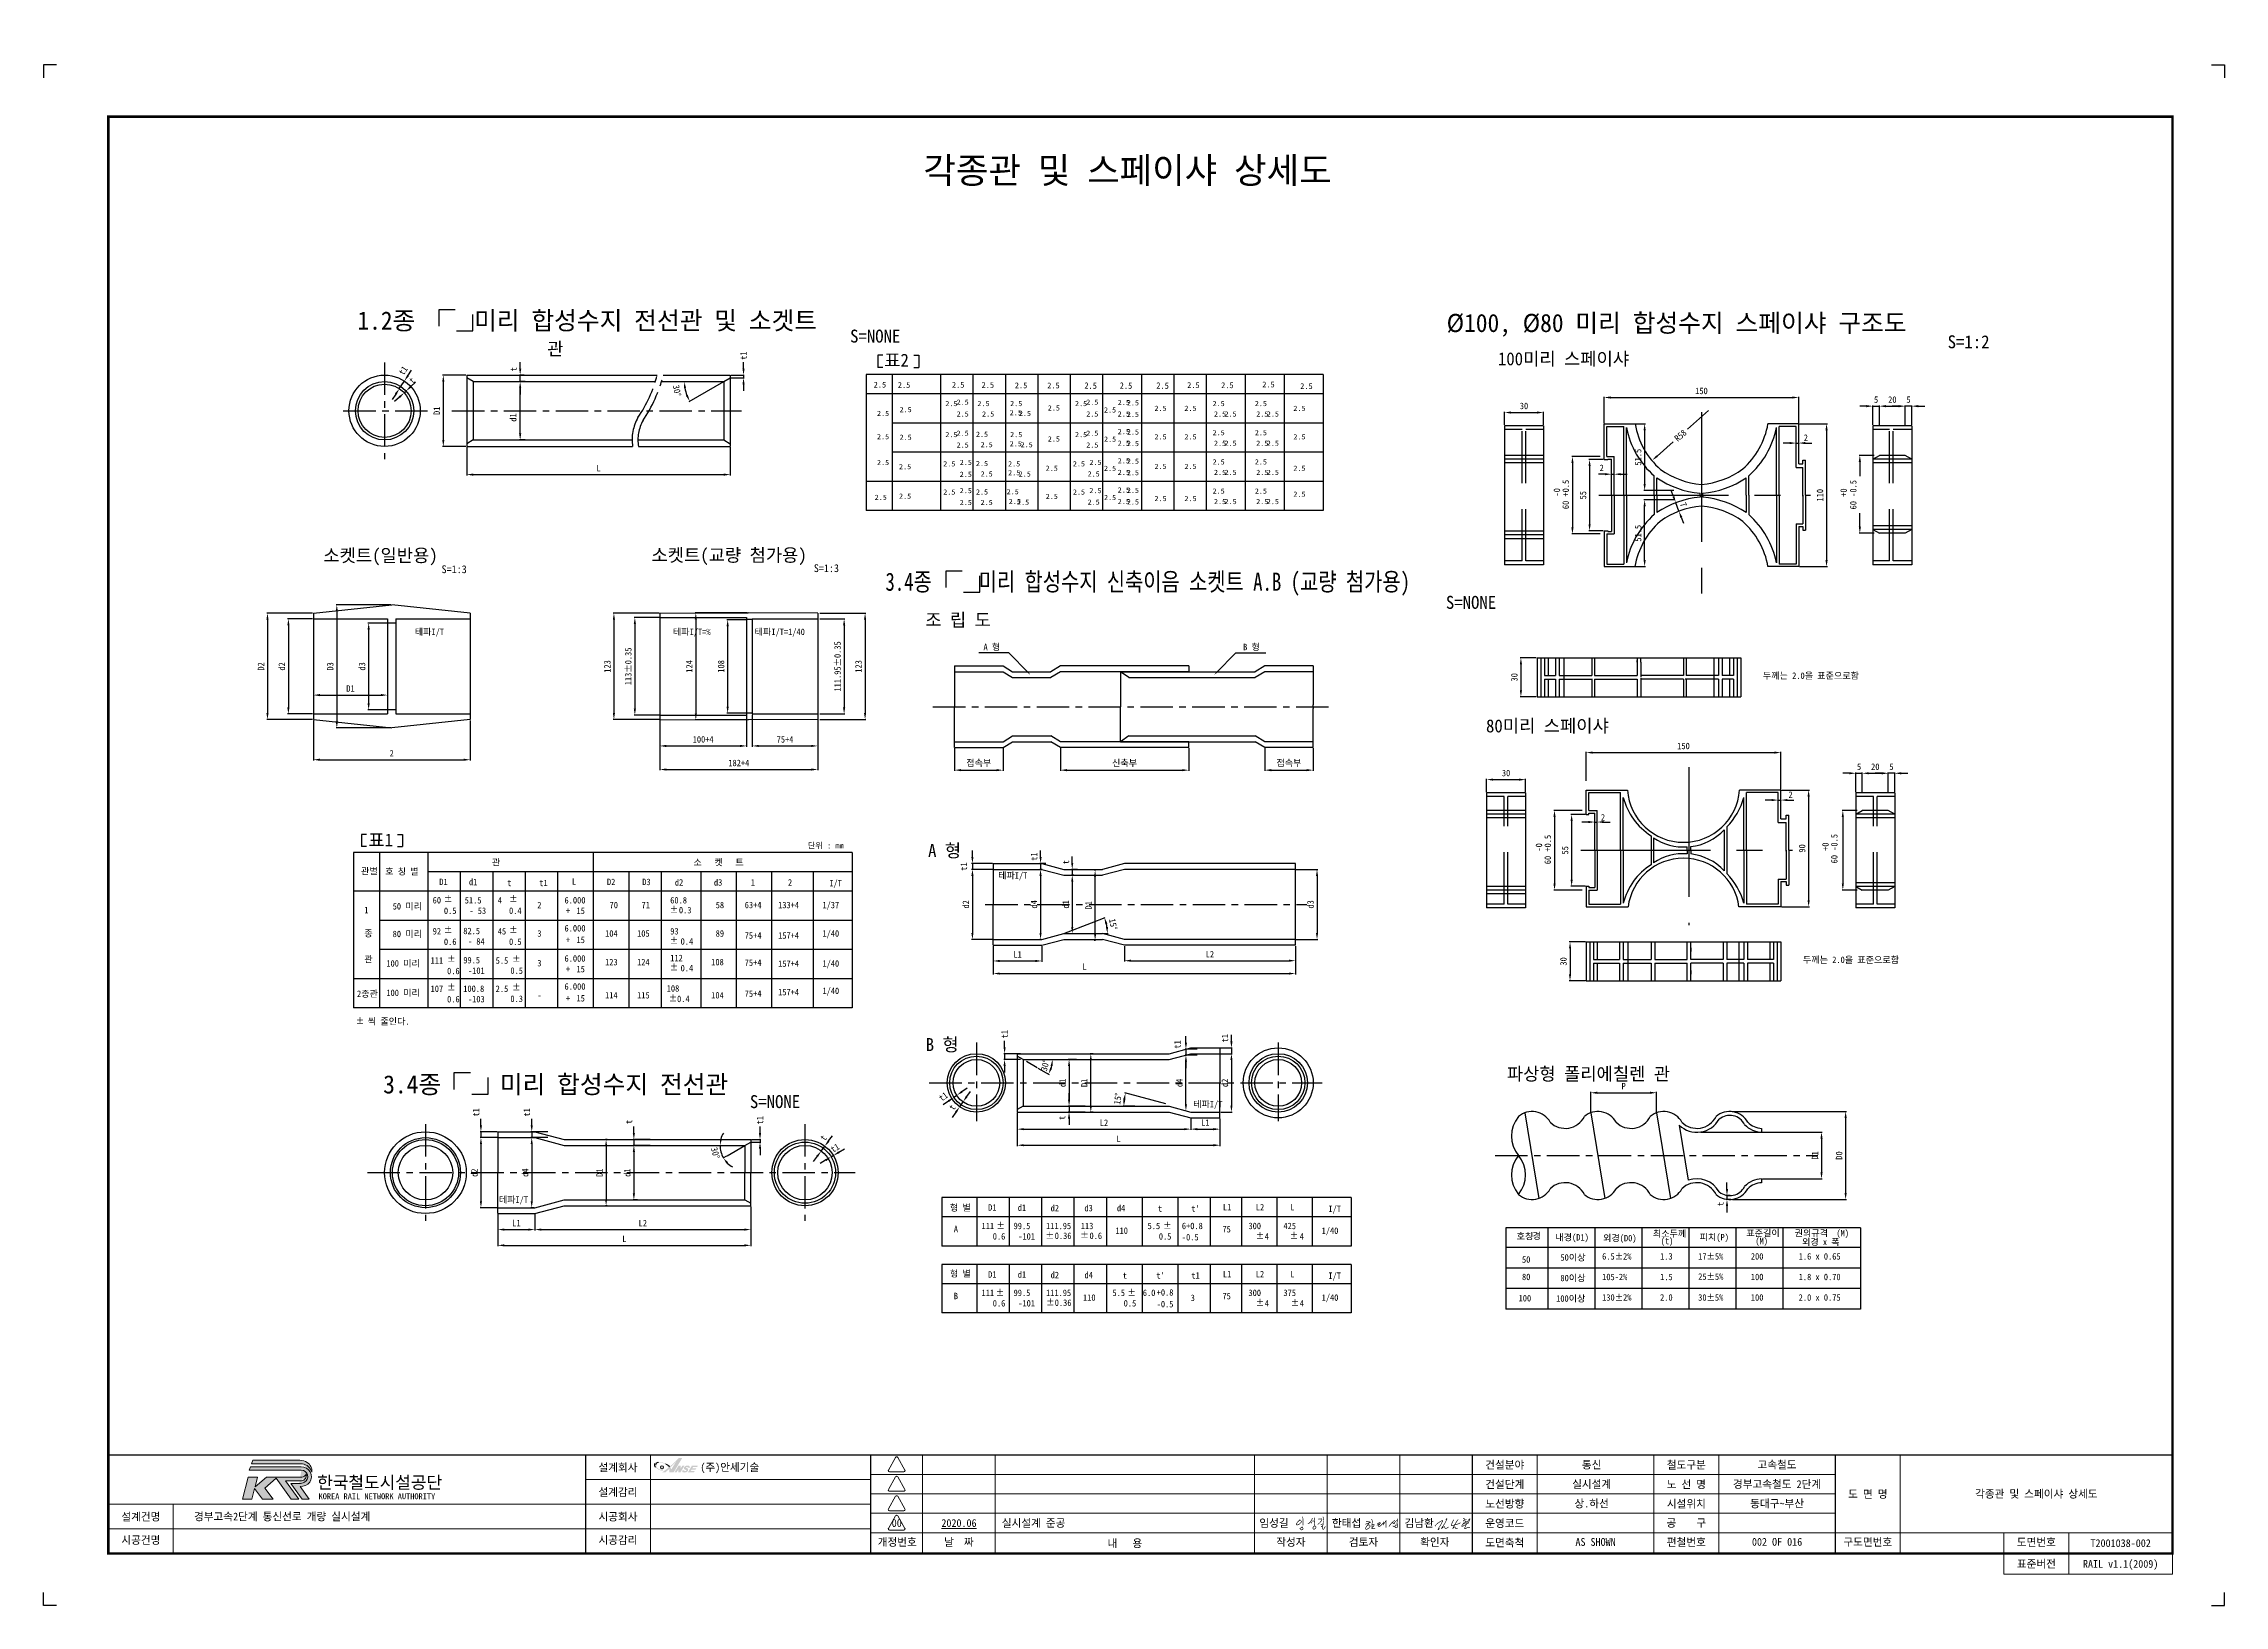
# Paper-space layout '배치1' of a CAD drawing. Extents: x 0 to 841, y 0 to 602.
# The model-space entities are those that its viewports show. They can reach past a viewport. Long polylines and large blocks are cut down to what shows.
import ezdxf
from ezdxf.enums import TextEntityAlignment as Align

# ---------------------------------------------------------------- set-up
doc = ezdxf.new("R2010")
doc.units = 0
doc.header["$LTSCALE"] = 10
for name, pattern in [('A-CENTR01', [2, 1.25, -0.25, 0.25, -0.25]), ('A-DASHD01', [0.75, 0.5, -0.25]), ('CENTER', [2, 1.25, -0.25, 0.25, -0.25]), ('HIDDEN', [0.375, 0.25, -0.125])]:
    doc.linetypes.add(name, pattern=pattern)
for name, color, linetype in [('TN-CNTL', 1, 'A-CENTR01'), ('TN-CUTL', 1, 'A-CENTR01'), ('TN-DIML', 1, 'Continuous'), ('TN-DIMS', 1, 'Continuous'), ('TN-DIMT', 3, 'Continuous'), ('TN-LEAL', 1, 'Continuous'), ('TN-LEAT', 3, 'Continuous'), ('TN-LINE', 7, 'Continuous'), ('TN-TABL-LIN1', 4, 'Continuous'), ('TN-TABL-LIN2', 1, 'Continuous'), ('TN-TABL-TEX1', 6, 'Continuous'), ('TN-TABL-TEX2', 3, 'Continuous'), ('TN-TEX1', 6, 'Continuous'), ('TN-TEXT', 3, 'Continuous'), ('TX-PAPR', 2, 'Continuous')]:
    doc.layers.add(name, color=color, linetype=linetype)
doc.layers.add('TX-BORD', color=7, linetype='Continuous', lineweight=0)
doc.layers.get('TX-PAPR').freeze()
doc.styles.add('D', font='GulimChe.ttf')
doc.styles.add('KORAIL', font='GulimChe.ttf')
doc.styles.add('TB_TEXT', font='GulimChe.ttf')
doc.styles.add('TB_WBTXT', font='GulimChe.ttf')
doc.dimstyles.new('D', dxfattribs={"dimtxt": 2.5, "dimasz": 2.5, "dimexe": 1.25, "dimexo": 2, "dimgap": 1, "dimtad": 1, "dimdec": 0, "dimtxsty": 'D', "dimcen": 2.5, "dimclrd": 9, "dimclre": 9, "dimclrt": 9, "dimadec": 0, "dimazin": 0, "dimtfac": 1, "dimtdec": 0, "dimtmove": 0, "dimatfit": 3, "dimfxl": 0, "dimarcsym": 0})

psp = doc.layouts.new('배치1')

msp = doc.modelspace()

# ---------------------------------------------------------------- texts
at = {"layer": 'TN-DIMT', "ltscale": 2, "style": 'D'}
for s, p in [('-0', (1007.65, 349.66)), ('+0', (1228.84, 349.46)), ('-0', (993.81, 75.83)), ('+0', (1214.8, 76.35))]:
    msp.add_text(s, height=5, rotation=90, dxfattribs=at).set_placement(p)
at = {"layer": 'TN-LEAT', "style": 'D'}
for s, p in [('A 형', (362.76, 368)), ('B 형', (462.88, 368))]:
    msp.add_text(s, height=2.5, dxfattribs=at).set_placement(p)
at = {"layer": 'TN-TABL-TEX1', "style": 'D'}
for s, height, p in [('2.5', 2.25, (320.41, 469.27)), ('2.5', 2.25, (329.71, 469.16)), ('2.5', 2.25, (350.59, 469.2)), ('2.5', 2.25, (362.03, 469.17)), ('2.5', 2.25, (374.83, 469)), ('2.5', 2.25, (387.33, 468.97)), ('2.5', 2.5, (401.66, 468.8)), ('2.5', 2.5, (415.29, 468.8)), ('2.5', 2.5, (429.4, 468.8)), ('2.5', 2.25, (441.29, 469.08)), ('2.5', 2.25, (454.4, 469.06)), ('2.5', 2.25, (470.26, 469.34)), ('2.5', 2.25, (484.89, 468.71)), ('관', 2.5, (173.19, 284.99)), ('소   켓   트', 2.5, (250.93, 284.97)), ('관별', 2.5, (122.71, 281.57)), ('호 칭 별', 2.5, (132.01, 281.45)), ('D1', 2.5, (152.89, 277.42)), ('d1', 2.5, (164.32, 277.4)), ('t', 2.5, (179.07, 277.03)), ('t1', 2.5, (191.42, 277.03)), ('L', 2.5, (204.05, 277.57)), ('D2', 2.5, (217.55, 277.42)), ('D3', 2.5, (231.15, 277.42)), ('d2', 2.5, (243.74, 277.22)), ('d3', 2.5, (258.8, 277.22)), ('1', 2.5, (273.02, 277.22)), ('2', 2.5, (287.37, 277.22)), ('I/T', 2.5, (303.28, 276.93)), ('형 별', 2.5, (349.8, 151.81)), ('D1', 2.5, (364.55, 151.85)), ('d1', 2.5, (375.98, 151.82)), ('d2', 2.5, (388.66, 151.65)), ('d3', 2.5, (401.68, 151.65)), ('d4', 2.5, (414.22, 151.65)), ('t', 2.5, (430.03, 151.45)), ("t'", 2.5, (442.93, 151.45)), ('L1', 2.5, (455.09, 151.99)), ('L2', 2.5, (467.79, 151.99)), ('L', 2.5, (481.1, 151.99)), ('I/T', 2.5, (495.79, 151.36)), ('호칭', 2.5, (568.37, 140.8)), ('경', 2.5, (574.48, 140.93)), ('내경(D1)', 2.5, (583.29, 140.37)), ('최소두께', 2.5, (620.91, 141.8)), ('피치(P)', 2.5, (638.93, 140.41)), ('표준길이', 2.5, (656.94, 142.01)), ('권의규격  (M)', 2.5, (675.58, 141.99)), ('외경(D0)', 2.5, (601.7, 140.07)), ('  (t)', 2.5, (620.7, 138.93)), ('  (M)', 2.5, (657.2, 138.93)), ('외경 x 폭 ', 2.5, (678.42, 138.61)), ('형 별', 2.5, (349.8, 126.4)), ('D1', 2.5, (364.55, 126.05)), ('d1', 2.5, (375.98, 126.03)), ('d2', 2.5, (388.66, 125.85)), ('d4', 2.5, (401.72, 125.85)), ('t', 2.5, (416.47, 125.65)), ("t'", 2.5, (429.43, 125.65)), ('t1', 2.5, (442.93, 125.65)), ('L1', 2.5, (455.09, 126.19)), ('L2', 2.5, (467.79, 126.19)), ('L', 2.5, (481.1, 126.19)), ('I/T', 2.5, (495.79, 125.56))]:
    msp.add_text(s, height=height, dxfattribs=at).set_placement(p)
at = {"layer": 'TN-TABL-TEX2', "style": 'D'}
for s, height, p in [('2.5', 2, (348.04, 462.12)), ('2.5', 2, (352.38, 462.67)), ('2.5', 2, (360.4, 462.12)), ('2.5', 2, (373.04, 462.12)), ('2.5', 2, (398.04, 462.12)), ('2.5', 2, (402.38, 462.67)), ('2.5', 2, (414.53, 462.55)), ('2.5', 2, (418.05, 462.4)), ('2.5', 2, (451.1, 462.12)), ('2.5', 2, (467.4, 462.12)), ('2.5', 2, (321.68, 458.32)), ('2.5', 2, (330.39, 459.79)), ('2.5', 2, (352.38, 458.09)), ('2.5', 2, (362.2, 458.09)), ('2.5', 2, (372.87, 458.59)), ('2.5', 2, (376.4, 458.31)), ('2.5', 2, (387.56, 460.43)), ('2.5', 2, (402.38, 458.09)), ('2.5', 2, (409.22, 459.65)), ('2.5', 2, (414.53, 458.1)), ('2.5', 2, (418.05, 457.95)), ('2.5', 2, (428.69, 460.29)), ('2.5', 2, (440.25, 460.29)), ('2.5', 2, (451.63, 458.09)), ('2.5', 2, (455.71, 458.09)), ('2.5', 2, (467.93, 458.09)), ('2.5', 2, (472.02, 458.09)), ('2.5', 2, (482.25, 460.29)), ('2.5', 2, (321.68, 449.35)), ('2.5', 2, (330.39, 449.14)), ('2.5', 2, (348.04, 450.16)), ('2.5', 2, (352.38, 450.71)), ('2.5', 2, (352.38, 446.13)), ('2.5', 2, (359.84, 450.28)), ('2.5', 2, (361.64, 446.26)), ('2.5', 2, (372.87, 446.63)), ('2.5', 2, (373.04, 450.16)), ('2.5', 2, (377.06, 446.24)), ('2.5', 2, (387.56, 448.47)), ('2.5', 2, (398.04, 450.16)), ('2.5', 2, (402.38, 450.71)), ('2.5', 2, (402.38, 446.13)), ('2.5', 2, (409.22, 448.4)), ('2.5', 2, (414.53, 451.3)), ('2.5', 2, (414.53, 446.85)), ('2.5', 2, (418.05, 451.15)), ('2.5', 2, (418.05, 446.7)), ('2.5', 2, (428.69, 449.3)), ('2.5', 2, (440.25, 449.3)), ('2.5', 2, (451.1, 450.87)), ('2.5', 2, (451.63, 446.84)), ('2.5', 2, (455.71, 446.84)), ('2.5', 2, (467.4, 450.87)), ('2.5', 2, (467.93, 446.84)), ('2.5', 2, (472.02, 446.84)), ('2.5', 2, (482.25, 449.3)), ('2.5', 2, (321.68, 439.39)), ('2.5', 2, (330.18, 437.78)), ('2.5', 2, (347.23, 438.88)), ('2.5', 2, (353.6, 439.43)), ('2.5', 2, (359.84, 439.01)), ('2.5', 2, (372.23, 438.88)), ('2.5', 2, (372.25, 435.46)), ('2.5', 2, (386.75, 437.19)), ('2.5', 2, (397.23, 438.88)), ('2.5', 2, (403.6, 439.43)), ('2.5', 2, (409.22, 437.15)), ('2.5', 2, (414.53, 440.05)), ('2.5', 2, (414.53, 435.6)), ('2.5', 2, (418.05, 439.9)), ('2.5', 2, (418.05, 435.45)), ('2.5', 2, (428.69, 437.89)), ('2.5', 2, (440.25, 437.89)), ('2.5', 2, (451.1, 439.62)), ('2.5', 2, (451.63, 435.59)), ('2.5', 2, (455.71, 435.59)), ('2.5', 2, (467.4, 439.62)), ('2.5', 2, (467.93, 435.59)), ('2.5', 2, (472.02, 435.59)), ('2.5', 2, (482.25, 437.18)), ('2.5', 2, (347.23, 428.01)), ('2.5', 2, (353.6, 434.85)), ('2.5', 2, (353.6, 428.56)), ('2.5', 2, (359.84, 428.03)), ('2.5', 2, (361.64, 434.99)), ('2.5', 2, (371.69, 428.12)), ('2.5', 2, (376.33, 434.96)), ('2.5', 2, (397.23, 428.01)), ('2.5', 2, (402.9, 434.99)), ('2.5', 2, (403.6, 428.56)), ('2.5', 2, (414.53, 428.8)), ('2.5', 2, (418.05, 428.65)), ('2.5', 2, (451.1, 428.37)), ('2.5', 2, (467.4, 428.37)), ('2.5', 2, (482.25, 427.18)), ('2.5', 2, (320.8, 425.97)), ('2.5', 2, (330.18, 426.42)), ('2.5', 2, (353.6, 423.98)), ('2.5', 2, (361.64, 424)), ('2.5', 2, (372.47, 424.37)), ('2.5', 2, (375.68, 424.09)), ('2.5', 2, (386.75, 426.32)), ('2.5', 2, (402.9, 424.12)), ('2.5', 2, (409.22, 425.9)), ('2.5', 2, (414.53, 424.35)), ('2.5', 2, (418.05, 424.2)), ('2.5', 2, (428.69, 425.49)), ('2.5', 2, (440.25, 425.49)), ('2.5', 2, (451.63, 424.34)), ('2.5', 2, (455.71, 424.34)), ('2.5', 2, (467.93, 424.34)), ('2.5', 2, (472.02, 424.34)), ('50 미리', 2.5, (134.92, 268.02)), ('60', 2.5, (150.34, 270.35)), ('±', 2.5, (154.68, 270.9)), ('51.5', 2.5, (162.7, 270.35)), ('4', 2.5, (175.45, 270.35)), ('±', 2.5, (179.79, 270.9)), ('2', 2.5, (190.7, 268.51)), ('6.000', 2.5, (201.19, 270.35)), ('70', 2.5, (218.57, 268.51)), ('71', 2.5, (230.9, 268.51)), ('60.8', 2.5, (241.95, 270.35)), ('±', 2.5, (241.78, 266.82)), ('58', 2.5, (259.49, 268.51)), ('63+4', 2.5, (270.68, 268.51)), ('133+4', 2.5, (283.56, 268.51)), ('1/37', 2.5, (300.64, 268.51)), ('1', 2.5, (123.97, 266.55)), ('92', 2.5, (150.34, 258.39)), ('0.5', 2.5, (154.68, 266.32)), ('±', 2.5, (154.68, 258.94)), ('82.5', 2.5, (162.14, 258.51)), ('- 53', 2.5, (164.5, 266.32)), ('45', 2.5, (175.45, 258.39)), ('0.4', 2.5, (179.79, 266.32)), ('±', 2.5, (179.79, 258.94)), ('6.000', 2.5, (201.19, 259.54)), ('+', 2.5, (201.72, 266.32)), ('15', 2.5, (205.81, 266.32)), ('93', 2.5, (241.95, 258.39)), ('0.3', 2.5, (245.31, 266.53)), ('종 ', 2.5, (123.97, 257.57)), ('80 미리', 2.5, (134.92, 257.36)), ('0.6', 2.5, (154.68, 254.36)), ('- 84', 2.5, (163.94, 254.48)), ('0.5', 2.5, (179.79, 254.36)), ('3', 2.5, (190.7, 257.53)), ('+', 2.5, (201.72, 255.07)), ('15', 2.5, (205.81, 255.07)), ('104', 2.5, (216.84, 257.53)), ('105', 2.5, (229.17, 257.53)), ('±', 2.5, (241.78, 254.86)), ('0.4', 2.5, (245.96, 254.47)), ('89', 2.5, (259.48, 257.53)), ('75+4', 2.5, (270.68, 256.75)), ('157+4', 2.5, (283.56, 256.75)), ('1/40', 2.5, (300.64, 257.53)), ('관', 2.5, (123.97, 247.62)), ('100 미리', 2.5, (132.48, 246.01)), ('111', 2.5, (149.53, 247.11)), ('0.6', 2.5, (155.9, 243.08)), ('±', 2.5, (155.9, 247.66)), ('99.5', 2.5, (162.14, 247.24)), ('-101', 2.5, (163.94, 243.21)), ('5.5', 2.5, (174.64, 247.11)), ('0.5', 2.5, (180.31, 243.22)), ('±', 2.5, (181.01, 247.66)), ('3', 2.5, (190.7, 246.11)), ('6.000', 2.5, (201.19, 247.89)), ('+', 2.5, (201.72, 243.82)), ('15', 2.5, (205.81, 243.82)), ('123', 2.5, (216.84, 246.5)), ('124', 2.5, (229.17, 246.5)), ('112', 2.5, (241.95, 248.08)), ('±', 2.5, (241.78, 244.55)), ('0.4', 2.5, (245.96, 244.16)), ('108', 2.5, (257.76, 246.5)), ('75+4', 2.5, (270.68, 246.3)), ('157+4', 2.5, (283.56, 245.92)), ('1/40', 2.5, (300.64, 245.95)), ('2종관', 2.5, (121.17, 234.3)), ('100 미리', 2.5, (132.48, 234.65)), ('107', 2.5, (149.53, 236.23)), ('±', 2.5, (155.9, 236.79)), ('100.8', 2.5, (162.14, 236.25)), ('2.5', 2.5, (174.64, 236.23)), ('±', 2.5, (181.01, 236.79)), ('6.000', 2.5, (201.19, 237.09)), ('114', 2.5, (216.84, 233.72)), ('115', 2.5, (229.17, 233.72)), ('108', 2.5, (240.59, 236.34)), ('104', 2.5, (257.76, 233.72)), ('75+4', 2.5, (270.68, 234.35)), ('157+4', 2.5, (283.56, 234.91)), ('1/40', 2.5, (300.64, 235.41)), ('0.6', 2.5, (155.9, 232.2)), ('-103', 2.5, (163.94, 232.22)), ('0.3', 2.5, (180.31, 232.35)), ('-', 2.5, (190.7, 233.72)), ('+', 2.5, (201.72, 232.57)), ('15', 2.5, (205.81, 232.57)), ('±', 2.5, (241.37, 232.59)), ('0.4', 2.5, (244.58, 232.31)), ('A', 2.5, (351.31, 143.55)), ('111', 2.5, (362, 144.77)), ('0.6', 2.5, (366.33, 140.74)), ('±', 2.5, (367.72, 144.92)), ('99.5', 2.5, (374.36, 144.77)), ('-101', 2.5, (376.16, 140.74)), ('111.95', 2.5, (386.87, 144.77)), ('±', 2.5, (386.74, 141.12)), ('0.36', 2.5, (390.23, 140.96)), ('113', 2.5, (400.28, 144.77)), ('±', 2.5, (400.11, 141.24)), ('0.6', 2.5, (403.65, 140.96)), ('110', 2.5, (413.62, 142.94)), ('5.5', 2.5, (426.05, 144.77)), ('0.5', 2.5, (430.38, 140.74)), ('±', 2.5, (432.07, 144.98)), ('6+0.8', 2.5, (439.26, 144.77)), ('75', 2.5, (454.91, 143.51)), ('300', 2.5, (464.94, 144.77)), ('±', 2.5, (467.77, 140.95)), ('4', 2.5, (471.25, 140.74)), ('425', 2.5, (478.43, 144.77)), ('±', 2.5, (480.86, 141.01)), ('4', 2.5, (484.74, 140.74)), ('1/40', 2.5, (493.16, 142.94)), ('-0.5', 2.5, (439.26, 140.42)), ('50이상', 2.5, (585.25, 132.61)), ('6.5±2%', 2.5, (601.33, 133.03)), ('1.3', 2.5, (623.68, 133.03)), ('17±5%', 2.5, (638.38, 133.03)), ('200', 2.5, (658.69, 133.03)), ('1.6 x 0.65', 2.5, (677.14, 133.03)), ('50', 2.5, (570.43, 131.81)), ('80', 2.5, (570.43, 125.12)), ('80이상', 2.5, (585.25, 124.69)), ('105-2%', 2.5, (601.33, 125.1)), ('1.5', 2.5, (623.68, 125.1)), ('25±5%', 2.5, (638.38, 125.24)), ('100', 2.5, (658.69, 125.1)), ('1.8 x 0.70', 2.5, (677.14, 125.1)), ('B', 2.5, (351.31, 117.76)), ('111', 2.5, (362, 118.97)), ('±', 2.5, (367.54, 119.06)), ('99.5', 2.5, (374.36, 118.97)), ('111.95', 2.5, (386.87, 118.97)), ('±', 2.5, (386.91, 115.38)), ('110', 2.5, (401.12, 117.14)), ('5.5', 2.5, (412.48, 118.97)), ('±', 2.5, (418.29, 119.1)), ('6.0', 2.5, (424.2, 118.97)), ('+0.8', 2.5, (429.55, 119.12)), ('3', 2.5, (442.67, 117.04)), ('75', 2.5, (454.91, 117.71)), ('300', 2.5, (464.94, 118.97)), ('±', 2.5, (467.77, 115.22)), ('375', 2.5, (478.43, 118.97)), ('±', 2.5, (481.26, 115.1)), ('1/40', 2.5, (493.16, 117.14)), ('100', 2.5, (569.12, 116.89)), ('100이상', 2.5, (583.59, 116.77)), ('130±2%', 2.5, (601.33, 117.18)), ('2.0', 2.5, (623.68, 117.18)), ('30±5%', 2.5, (638.38, 117.18)), ('100', 2.5, (658.69, 117.18)), ('2.0 x 0.75', 2.5, (677.14, 117.18)), ('0.6', 2.5, (366.33, 114.95)), ('-101', 2.5, (376.16, 114.95)), ('0.36', 2.5, (390.23, 115.16)), ('0.5', 2.5, (416.82, 114.95)), ('-0.5', 2.5, (429.55, 114.62)), ('4', 2.5, (471.25, 114.95)), ('4', 2.5, (484.74, 114.95))]:
    msp.add_text(s, height=height, dxfattribs=at).set_placement(p)
at = {"layer": 'TN-TEX1', "style": 'D'}
for s, height, p in [('1.2종     미리 합성수지 전선관 및 소겟트 ', 7, (121.31, 491.62)), ('S=NONE', 5, (311.31, 486.62)), ('관', 5, (194.51, 481.71)), (' 표2', 5, (321.25, 477.34)), ('소켓트(일반용)', 15, (-1296.17, 438.48)), ('소켓트(교량 첨가용)', 15, (-916.54, 438.86)), ('S=1:3', 9, (-1159.35, 425.5)), ('S=1:3', 9, (-728.66, 426.71)), ('S=NONE', 5, (541.09, 383.95)), ('조 립 도', 5, (340.31, 377.19)), (' 표1', 5, (122.29, 292.33)), ('A 형', 5, (341.39, 288.23)), ('B 형', 5, (340.46, 213.44)), ('3.4종     미리 합성수지 전선관 ', 7, (131.25, 197.1)), ('파상형 폴리에칠렌 관', 5, (564.59, 202.15)), ('S=NONE', 5, (272.68, 191.44))]:
    msp.add_text(s, height=height, dxfattribs=at).set_placement(p)
at = {"layer": 'TN-TEX1', "ltscale": 2, "style": 'D'}
for s, height, p in [('Ø100, Ø80 미리 합성수지 스페이샤 구조도', 14, (920.17, 476.49)), ('S=1:2', 10, (1306.58, 463.96)), ('100미리 스페이샤', 10, (959.72, 450.85)), ('80미리 스페이샤', 10, (950.53, 167.76))]:
    msp.add_text(s, height=height, dxfattribs=at).set_placement(p)
at = {"layer": 'TN-TEX1', "style": 'D', "width": 0.8}
msp.add_text('3.4종     미리 합성수지 신축이음 소켓트 A.B (교량 첨가용)', height=7, dxfattribs=at).set_placement((324.94, 390.92))
at = {"layer": 'TN-TEXT', "style": 'D'}
for s, height, p in [('테파I/T', 7.5, (-1190.35, 353.84)), ('테파I/T=%', 7.5, (-891.72, 353.84)), ('테파I/T=1/40', 7.5, (-797.14, 353.84)), ('단위 : mm ', 2.25, (295.01, 291.55)), ('테파I/T', 2.5, (368.39, 279.91)), ('±', 2.5, (120.71, 223.78)), ('씩 줄인다.', 2.5, (125.33, 223.63)), ('테파I/T', 2.5, (443.61, 191.72)), ('테파I/T', 2.5, (175.85, 154.91))]:
    msp.add_text(s, height=height, dxfattribs=at).set_placement(p)
at = {"layer": 'TN-TEXT', "ltscale": 2, "style": 'D'}
for p in [(1164.09, 209.01), (1194.99, -10.1)]:
    msp.add_text('두께는 2.0을 표준으로함', height=5, dxfattribs=at).set_placement(p)

# ---------------------------------------------------------------- blocks, each defined once
blk = doc.blocks.new('CXGLOGO-UNIT-KRNA-COLOR')
h = blk.add_hatch(color=166)
edge = h.paths.add_edge_path()
edge.add_arc((15.3, 4.2), 10, 59.195, 87.6904)
edge.add_line((15.7, 14.2), (-14.6, 14.2))
edge.add_line((-14.6, 14.2), (-15.4, 11.9))
edge.add_line((-15.4, 11.9), (17.3, 11.9))
edge.add_arc((16.4, 4.8), 7.13, 14.4338, 82.8523, ccw=False)
edge.add_arc((17.2, 7.5), 6.18, 351.2788, 418.625)
h = blk.add_hatch(color=166)
edge = h.paths.add_edge_path()
edge.add_line((-17.6, 3.4), (-11.6, 3.4))
edge.add_line((-11.6, 3.4), (-13.1, -2.8))
edge.add_line((-13.1, -2.8), (-5.8, 3.4))
edge.add_line((-5.8, 3.4), (16.9, 3.4))
edge.add_arc((16.5, 6.7), 3.37, 277.1672, 339.2536)
edge.add_arc((16.5, 4.5), 3.37, -86.0611, 17.644, ccw=False)
edge.add_line((16.7, 1.1), (6.4, 1.1))
edge.add_line((6.4, 1.1), (15, -10.7))
edge.add_line((15, -10.7), (10.1, -10.7))
edge.add_line((10.1, -10.7), (0.4, 2.7))
edge.add_line((0.4, 2.7), (-6.9, -3.7))
edge.add_line((-6.9, -3.7), (-1.4, -10.8))
edge.add_line((-1.4, -10.8), (-8.3, -10.8))
edge.add_line((-8.3, -10.8), (-13.5, -4))
edge.add_line((-13.5, -4), (-15.1, -10.8))
edge.add_line((-15.1, -10.8), (-21.2, -10.8))
edge.add_line((-21.2, -10.8), (-17.6, 3.4))
h = blk.add_hatch(color=46)
edge = h.paths.add_edge_path()
edge.add_arc((15.4, 5.5), 6.16, 269.178, 301.5498, ccw=False)
edge.add_line((15.3, -0.7), (9.8, -0.7))
edge.add_line((9.8, -0.7), (17.2, -10.8))
edge.add_line((17.2, -10.8), (21.7, -10.8))
edge.add_line((21.7, -10.8), (15.9, -2.7))
edge.add_arc((15.5, 6.1), 8.86, 272.286, 317.0312)
edge.add_arc((16.8, 3.7), 6.34, 325.2805, 452.1314)
edge.add_line((16.5, 10), (-16, 10))
edge.add_line((-16, 10), (-16.8, 7.8))
edge.add_line((-16.8, 7.8), (16.6, 7.8))
edge.add_arc((16.8, 3.8), 3.99, -62.7193, 92.2922, ccw=False)
at = {"color": 166}
for points in [[(20.4, 12.8, 0.12498), (15.7, 14.2), (-14.6, 14.2), (-15.4, 11.9), (17.3, 11.9, -0.307728), (23.3, 6.6, 0.302614)], [(-17.6, 3.4), (-11.6, 3.4), (-13.1, -2.8), (-5.8, 3.4), (16.9, 3.4, 0.27773), (19.7, 5.5, -0.486141), (16.7, 1.1), (6.4, 1.1), (15, -10.7), (10.1, -10.7), (0.4, 2.7), (-6.9, -3.7), (-1.4, -10.8), (-8.3, -10.8), (-13.5, -4), (-15.1, -10.8), (-21.2, -10.8)]]:
    blk.add_lwpolyline(points, format="xyb", close=True, dxfattribs=at)
at = {"color": 46}
blk.add_lwpolyline([(18.6, 0.2, -0.142195), (15.3, -0.7), (9.8, -0.7), (17.2, -10.8), (21.7, -10.8), (15.9, -2.7, 0.197757), (22, 0.1, 0.61792), (16.5, 10), (-16, 10), (-16.8, 7.8), (16.6, 7.8, -0.802668)], format="xyb", close=True, dxfattribs=at)
blk = doc.blocks.new('CXGLOGO-KRNA-COLOR')
blk.add_blockref('CXGLOGO-UNIT-KRNA-COLOR', (0, 0))
at = {"color": 166, "style": 'KORAIL'}
for s, height, p in [('한국철도시설공단', 8, (26.8, -4)), ('KOREA RAIL NETWORK AUTHORITY', 3.75, (27.7, -10.8))]:
    blk.add_text(s, height=height, dxfattribs=at).set_placement(p)
blk = doc.blocks.new('TXBLKA1-KRNAH')
at = {"layer": 'TX-BORD'}
h = blk.add_hatch(color=5, dxfattribs=at)
h.paths.add_polyline_path([(241.41, 53.44, 0.096425), (239.85, 54.59, 0.1233), (237.07, 55.37, 0.107959), (236.18, 55.25, 0.147974), (235.63, 54.71, 0.146771), (235.6, 53.86, 0.166867), (235.92, 53.32, 0.084002), (237.3, 52.29, 0.125004), (238.6, 51.98, 0.324316), (238.9, 52.16, 0.181232), (238.8, 52.77, -0.176206), (238.41, 52.66, -0.165955), (238.43, 52.37, -0.236091), (238.11, 52.27, -0.163197), (237.2, 52.6, -0.211159), (236.11, 54.03, -0.492063), (237.15, 55.14, -0.264032), (241.01, 53.12, -0.023302), (238.51, 51.28), (239.75, 51.28, 0.034752), (241.24, 52.65, -0.038457), (241.29, 51.28), (242.97, 51.28), (246.25, 56.8), (244.88, 56.8, -0.036327)])
h.paths.add_polyline_path([(242.08, 52.46), (241.66, 53.16, 0.03885), (244.06, 55.69)], flags=16)
h = blk.add_hatch(color=3, dxfattribs=at)
h.paths.add_polyline_path([(244.79, 51.28), (245.61, 51.28), (247.14, 53.85), (246.32, 53.85), (245.64, 52.71), (245.64, 53.85), (244.83, 53.85), (243.3, 51.28), (244.11, 51.28), (244.79, 52.43)])
h.paths.add_polyline_path([(247.73, 51.85, -0.206701), (247.2, 51.81, -0.316027), (247.06, 51.95, -0.031225), (247.06, 52.07), (246.36, 52.07, 0.483426), (246.52, 51.35, 0.203838), (248.04, 51.43, 0.079762), (248.43, 51.8, 0.172378), (248.58, 52.3, 0.221594), (248.3, 52.81, 0.038449), (247.87, 53.02, -0.563174), (247.89, 53.34, -0.276773), (248.29, 53.37, -0.312628), (248.42, 53.08), (249.21, 53.08, 0.143901), (249.17, 53.48, 0.169249), (248.83, 53.82, 0.119216), (248.04, 53.89, 0.167621), (247.24, 53.47, 0.258991), (246.94, 52.74, 0.208246), (247.3, 52.44, -0.022645), (247.74, 52.2, -0.588103)])
h.paths.add_polyline_path([(249.56, 51.83), (249.82, 52.27), (251.36, 52.27), (251.72, 52.86), (250.18, 52.86), (250.44, 53.3), (251.98, 53.3), (252.31, 53.85), (250, 53.85), (248.47, 51.28), (250.78, 51.28), (251.1, 51.83)])
h.paths.add_polyline_path([(239.05, 53.25, 1), (237.87, 53.25, 1)])
at = {"layer": 'DEFPOINTS', "color": 1}
blk.add_line((836, 594), (841, 594), dxfattribs=at)
for points in [[(5, 594), (0, 594), (0, 589)], [(836, 594), (841, 594), (841, 589)], [(5, 0), (0, 0), (0, 5)], [(836, 0), (841, 0), (841, 5)]]:
    blk.add_lwpolyline(points, dxfattribs=at)
at = {"layer": 'TX-BORD'}
for p, q in [((234, 20), (234, 58)), ((319, 50.5), (549.5, 50.5)), ((339, 20), (339, 58)), ((367, 20), (367, 58)), ((467, 20), (467, 58)), ((495, 20), (495, 58)), ((523, 20), (523, 58)), ((549.5, 50.5), (691, 50.5)), ((576, 20), (576, 58)), ((621, 20), (621, 58)), ((646, 20), (646, 58)), ((716, 20), (716, 58)), ((209, 48.5), (319, 48.5)), ((319, 43), (549.5, 43)), ((549.5, 43), (691, 43)), ((25, 39), (319, 39)), ((50, 20), (50, 39)), ((319, 35.5), (549.5, 35.5)), ((549.5, 35.5), (691, 35.5)), ((25, 29.5), (319, 29.5)), ((319, 28), (691, 28)), ((453.5, 28), (373, 28)), ((821, 28), (691, 28)), ((756, 20), (756, 28)), ((781, 12), (781, 28))]:
    blk.add_line(p, q, dxfattribs=at)
at = {"layer": 'TX-BORD', "const_width": 1}
blk.add_lwpolyline([(821, 20), (25, 20), (25, 574), (821, 574)], close=True, dxfattribs=at)
at = {"layer": 'TX-BORD'}
for points, const_width in [([(25, 58), (821, 58)], 0.5), ([(209, 20), (209, 58)], 0.5), ([(209, 20), (209, 58)], 0.5), ([(319, 20), (319, 58)], 0.5), ([(551, 20), (551, 58)], 0.5), ([(691, 20), (691, 58)], 0.5), ([(489.16, 32.47), (490.23, 32.6)], 0.24), ([(510.02, 32.43), (511.22, 32.3), (511.29, 32.17), (511.29, 31.91), (509.68, 31.25), (511.29, 31.91), (511.93, 32.15), (511.29, 31.91), (510.45, 30.87), (510.06, 30.25), (509.86, 29.88), (509.82, 29.64), (509.85, 29.48), (509.94, 29.38), (510.07, 29.35), (510.38, 29.36), (511.09, 29.84), (511.32, 30.09), (511.53, 30.37), (511.52, 30.66), (511.47, 30.83), (511.33, 30.95), (511.02, 30.99), (510.45, 30.87)], 0.24), ([(511.96, 33.12), (512.32, 32.9), (512.39, 32.4), (512.31, 31.14), (512.21, 29.77), (512.24, 29.56), (512.39, 29.52), (512.61, 29.55), (512.95, 29.62), (513.48, 29.76)], 0.24), ([(512.31, 31.14), (512.99, 31.2), (513.13, 31.16), (513.03, 30.78), (512.21, 29.77)], 0.24), ([(514.32, 31.57), (514.59, 31.64), (515.5, 32.11), (514.59, 31.64), (514.69, 31.19), (514.15, 30.85), (514.69, 31.19), (515.47, 31.61), (514.75, 30.62), (514.93, 30.41), (515.2, 30.4), (515.62, 30.7), (516.67, 31.8), (516.69, 32.23), (516.67, 31.8), (516.66, 31.21), (517.64, 32.57), (517.67, 29.98)], 0.24), ([(521.05, 32.83), (519.79, 31.7), (518.83, 30.43), (519.79, 31.7), (520.42, 32.27), (520.32, 31.82), (520.41, 31.55), (520.64, 31.46), (521, 31.65), (520.94, 31.92), (522.01, 32.93), (522.02, 33.4), (522.01, 32.93), (521.99, 31.92), (521.99, 31.59), (521.7, 31.85), (521.99, 31.59), (522.08, 31.07), (522.06, 30.3), (521.97, 30), (521.58, 29.93), (521.29, 29.99), (521.13, 30.2), (521.17, 30.65), (521.36, 30.97), (521.77, 31.01), (522.08, 31)], 0.24), ([(521.15, 30.43), (520.87, 30.43), (520.47, 30.53), (520.28, 30.68)], 0.24)]:
    blk.add_lwpolyline(points, dxfattribs=dict(at, const_width=const_width))
for points in [[(328.58, 57.05), (325.78, 52.19, 0.57735), (326.17, 51.52), (331.78, 51.52, 0.57735), (332.17, 52.19), (329.36, 57.05, 0.57735)], [(328.58, 49.55), (325.78, 44.69, 0.57735), (326.17, 44.02), (331.78, 44.02, 0.57735), (332.17, 44.69), (329.36, 49.55, 0.57735)], [(328.58, 42.05), (325.78, 37.19, 0.57735), (326.17, 36.52), (331.78, 36.52, 0.57735), (332.17, 37.19), (329.36, 42.05, 0.57735)], [(328.58, 34.55), (325.78, 29.69, 0.57735), (326.17, 29.02), (331.78, 29.02, 0.57735), (332.17, 29.69), (329.36, 34.55, 0.57735)]]:
    blk.add_lwpolyline(points, format="xyb", close=True, dxfattribs=at)
at = {"layer": 'TX-BORD', "const_width": 0.24}
for points in [[(485.57, 34.24, -0.031521), (485.64, 32.12, 0.015452), (485.64, 30.85, 0.488947)], [(489.3, 33.6, -0.116912), (488.11, 31.72, -0.245276), (487.54, 31.55, -2.571837)], [(490.15, 33.87, -0.089273), (490.12, 31.67, 0.068943), (490.06, 30.69, 0.261353)], [(493.32, 34.22, -0.102288), (493.6, 33.42, -0.080289), (493.6, 33.07, 0.066761), (493.58, 32.62, -0.06278), (493.53, 31.56, 8.85417)], [(547.43, 33.59, -0.145348), (547.88, 33.43, -0.307225), (547.95, 33.23, -0.212679), (547.38, 32.49, -0.113681), (548.62, 33.04, -0.266507), (548.74, 33, -3.538723)], [(484.54, 33.09, 0.071134), (483.15, 31.48, 0.394214), (483.21, 31.1, 0.224261), (483.52, 31.04, 0.193438), (484.97, 32.08, 0.544983), (484.67, 32.72, 0.066146), (484.03, 32.72, 27.196208)], [(484.41, 29.84, 0.02121), (484.98, 29.12, 0.409369), (485.14, 29.11, -0.211811), (485.49, 29.21, 0.416377), (485.62, 29.3, 0.123643), (485.54, 30.12, 0.523631), (485.28, 30.19, -0.072983), (484.51, 29.7, 0.005941)], [(488.57, 32.27, -0.142438), (489.07, 31.68, 5.949847)], [(490.05, 30.54, 0.235154), (489.49, 29.9, 0.345857), (489.7, 29.41, 0.306746), (490.2, 29.45, 0.103095), (490.63, 29.98, 0.395571), (490.49, 30.5, 0.242915), (490.05, 30.54, 6.064713)], [(491.55, 33.36, 0.139976), (491.83, 33.26, 0.096355), (492.64, 33.37, -0.240321), (492.85, 33.34, -0.353191), (492.93, 33.05, -0.157335), (491.33, 31.22, -6.381378)], [(492.46, 31.11), (493.22, 31.4, -0.375176), (493.45, 31.31, -0.266244), (493.45, 31.13, -0.042219), (493.07, 30.6, -0.159939), (492.63, 30.34, -0.171647), (493.2, 30.37, -0.458058), (493.29, 30.17, 0.159326), (493.23, 29.58, 0.227707), (493.39, 29.37, 0.407988), (493.73, 29.47, -0.001483), (493.89, 29.78, 0.004186), (494.14, 30.24, -0.100484), (494.33, 30.47, -0.346277)], [(536.7, 30.48, -0.382901), (536.65, 30.71, -0.12512), (539.4, 32.69, -0.474239), (539.59, 32.59, -0.046113), (537.92, 29.73, 0.151113), (537.77, 29.29, 0.58991), (537.88, 29.22, 0.096338), (538.33, 29.72, 2.196927)], [(540.73, 33.09, -0.071383), (541.05, 33.41, -0.346917), (541.16, 33.41, -0.258278), (541.18, 33.35, -0.079918), (541.06, 32.96, -0.048596), (539.06, 29.69, 0.947427), (539.13, 29.64, -0.022437), (540.04, 30.36, -0.344585), (540.2, 30.35, -0.12284), (540.25, 30.29, 0.011347), (540.43, 29.85, 0.194638), (540.6, 29.69, 0.189435), (540.9, 29.69, 0.009404), (541.84, 30.24, 3.287276)], [(543.84, 33.07, 0.030212), (542.85, 31.06, 0.575113), (543.08, 30.76, 0.043168), (545.96, 31.58, 0.237594), (546.32, 31.98, 1.260425)], [(545.61, 33.11, 0.150889), (545.13, 32.65, 0.025288), (543.37, 29.61), (544.07, 30.23, -0.448359), (544.33, 30.16, 0.073819), (544.59, 29.67, 0.359456), (544.94, 29.59, 0.031982), (545.26, 29.77, 3.102048)], [(547.6, 31.85, 0.23976), (547.57, 31.5, 0.345796), (547.69, 31.43, 0.195352), (548.64, 32.18, 0.393888), (548.6, 32.35, 0.293784), (548.35, 32.35, 0.099623), (547.44, 31.43, 0.02205), (546.93, 30.69, 0.380988), (546.98, 30.44, 0.18866), (547.1, 30.41), (549.22, 31.59, 0.122154), (549.44, 31.8), (550.04, 33.22, 0.396041), (549.99, 33.36, 0.224142), (549.88, 33.36, 0.078358), (549.02, 32.08), (547.95, 29.67, 0.444285), (547.97, 29.61), (548.29, 29.6, 0.179185), (548.5, 29.67), (549.15, 30.07, -0.135616), (549.34, 30.12), (550.04, 30.11)]]:
    blk.add_lwpolyline(points, format="xyb", dxfattribs=at)
at = {"layer": 'TX-BORD'}
blk.add_lwpolyline([(821, 20), (821, 12), (756, 12), (756, 20)], close=True, dxfattribs=at)
at = {"layer": 'TX-BORD', "color": 3}
blk.add_circle((238.46, 53.25), 0.594, dxfattribs=at)
at = {"layer": 'TX-BORD', "color": 5}
for centre, radius, start, end in [((237.04, 54.23), 1.49, 161.17216, 194.57108), ((236.55, 54.06), 0.967, 192.10036, 229.99429), ((237.06, 54.19), 0.96, 84.64387, 189.44431), ((237.68, 50.02), 5.06, 42.58477, 64.6157)]:
    blk.add_arc(centre, radius, start, end, dxfattribs=at)
at = {"layer": 'TX-BORD', "xscale": 0.6, "yscale": 0.6}
blk.add_blockref('CXGLOGO-KRNA-COLOR', (89.41, 47.41), dxfattribs=at)
at = {"layer": 'TX-BORD', "style": 'TB_TEXT'}
for s, p in [('설계회사', (221.5, 53.25)), ('건설분야', (563.5, 54.25)), ('철도구분', (633.5, 54.25)), ('설계감리', (221.5, 43.75)), ('건설단계', (563.5, 46.75)), ('노 선 명', (633.5, 46.75)), ('도 면 명', (703.5, 43)), ('설계건명', (37.5, 34.25)), ('시공회사', (221.5, 34.25)), ('노선방향', (563.5, 39.25)), ('시설위치', (633.5, 39.25)), ('시공건명', (37.5, 25.25)), ('시공감리', (221.5, 25.25)), ('개정번호', (329.21, 24.5)), ('날  짜', (353, 24.5)), ('내   용', (417, 24)), ('작성자', (481, 24.5)), ('검토자', (509, 24.5)), ('확인자', (536.5, 24.5)), ('운영코드', (563.5, 31.75)), ('도면축척', (563.5, 24.25)), ('공    구', (633.5, 31.75)), ('편철번호', (633.5, 24.5)), ('구도면번호', (703.5, 24.51)), ('도면번호', (768.5, 24.51))]:
    blk.add_text(s, height=3, dxfattribs=at).set_placement(p, align=Align.MIDDLE)
blk.add_text('표준버전', height=3, dxfattribs=at).set_placement((768.5, 16), align=Align.MIDDLE_CENTER)
at = {"layer": 'TX-BORD', "style": 'TB_TEXT', "flags": 1}
blk.add_attdef('TD_CLASSCODE', text='', height=3, dxfattribs=at).set_placement((25, 577.54), align=Align.MIDDLE_LEFT)
at = {"layer": 'TX-BORD'}
for tag, height, style, p in [('TB_MTITIL', 10, 'TB_WBTXT', (418, 553.33)), ('TB_STITL', 7, 'TB_WBTXT', (418, 538.33)), ('TR_RNUM4', 3, 'TB_TEXT', (329, 54.25)), ('TR_RDAT4', 3, 'TB_TEXT', (353, 54.25)), ('TD_FIELD', 3, 'TB_TEXT', (597, 54.25)), ('TD_RLCLASS', 3, 'TB_TEXT', (668.5, 54.25)), ('TD_DNAME_TOP', 3, 'TB_TEXT', (768.5, 48.98)), ('TR_RNUM3', 3, 'TB_TEXT', (329, 46.75)), ('TR_RDAT3', 3, 'TB_TEXT', (353, 46.75)), ('TD_CSTEP', 3, 'TB_TEXT', (597, 46.75)), ('TD_RLNAME', 3, 'TB_TEXT', (668.5, 46.75)), ('TD_DNAME_MAIN', 3, 'TB_TEXT', (768.5, 43)), ('TR_RNUM2', 3, 'TB_TEXT', (329, 39.25)), ('TR_RDAT2', 3, 'TB_TEXT', (353, 39.25)), ('TD_DIRCODE', 3, 'TB_TEXT', (597, 39.25)), ('TD_RLSECT', 3, 'TB_TEXT', (668.5, 39.25)), ('TD_DNAME_BOT', 3, 'TB_TEXT', (768.5, 36.98)), ('TR_RNUM1', 3, 'TB_TEXT', (329, 31.75)), ('TR_RDAT1', 3, 'TB_TEXT', (353, 31.75)), ('TD_SYSCODE', 3, 'TB_TEXT', (597, 31.75)), ('SCALE', 3, 'TB_TEXT', (598.5, 24.45)), ('TD_CSECT', 3, 'TB_TEXT', (668.5, 31.75)), ('TD_DWGNO', 3, 'TB_TEXT', (668.5, 24.5)), ('TD_DWGCODE_PREV', 3, 'TB_TEXT', (736, 24)), ('TD_DWGCODE', 3, 'TB_TEXT', (801, 24)), ('TD_VERSION', 3, 'TB_TEXT', (801, 16))]:
    blk.add_attdef(tag, text='', height=height, dxfattribs=dict(at, style=style)).set_placement(p, align=Align.MIDDLE_CENTER)
at = {"layer": 'TX-BORD', "style": 'TB_TEXT'}
for tag, p in [('TD_DCOMP', (253.27, 53.25)), ('TR_RCON4', (369.52, 54.25)), ('TR_DGN4', (468.83, 54.25)), ('TR_CHK4', (496.83, 54.25)), ('TR_APP4', (524.83, 54.25)), ('TD_DSCCOMP', (253.27, 43.75)), ('TR_RCON3', (369.52, 46.75)), ('TR_DGN3', (468.83, 46.75)), ('TR_CHK3', (496.83, 46.75)), ('TR_APP3', (524.83, 46.75)), ('TD_DNAME', (58, 34.25)), ('TD_CCOMP', (253.27, 34.25)), ('TR_RCON2', (369.52, 39.25)), ('TR_DGN2', (468.83, 39.25)), ('TR_CHK2', (496.83, 39.25)), ('TR_APP2', (524.83, 39.25)), ('TD_CNAME', (58, 25.15)), ('TD_CSCOMP', (253.27, 25.25)), ('TR_RCON1', (369.52, 31.75)), ('TR_DGN1', (468.83, 31.75)), ('TR_CHK1', (496.83, 31.75)), ('TR_APP1', (524.83, 31.75))]:
    blk.add_attdef(tag, text='', height=3, dxfattribs=at).set_placement(p, align=Align.MIDDLE_LEFT)
blk = doc.blocks.new('*D63')
at = {"layer": 'DEFPOINTS', "color": 0}
for p in [(163.46, 474.08), (154.44, 446.58), (163.46, 446.58)]:
    blk.add_point(p, dxfattribs=at)
at = {"layer": 'TN-DIMS', "lineweight": -2}
for p, q in [((163.16, 474.08), (154.14, 474.08)), ((154.44, 471.58), (154.44, 449.08)), ((163.16, 446.58), (154.14, 446.58))]:
    blk.add_line(p, q, dxfattribs=at)
at = {"layer": 'TN-DIMS'}
for points in [[(154.02, 471.58), (154.85, 471.58), (154.44, 474.08)], [(154.02, 449.08), (154.85, 449.08), (154.44, 446.58)]]:
    blk.add_solid(points, dxfattribs=at)
at = {"layer": 'TN-DIMS', "color": 3, "insert": (151.9, 460.33), "char_height": 2.5, "attachment_point": 5, "rotation": 90, "style": 'D'}
blk.add_mtext('D1', dxfattribs=at)
blk = doc.blocks.new('*D64')
at = {"layer": 'DEFPOINTS', "color": 0}
for p in [(184.08, 471.58), (186.25, 471.58), (186.25, 449.08)]:
    blk.add_point(p, dxfattribs=at)
at = {"layer": 'TN-DIMS', "lineweight": -2}
for p, q in [((185.95, 471.58), (183.78, 471.58)), ((184.08, 451.58), (184.08, 469.08)), ((185.95, 449.08), (183.78, 449.08))]:
    blk.add_line(p, q, dxfattribs=at)
at = {"layer": 'TN-DIMS'}
for points in [[(183.66, 469.08), (184.5, 469.08), (184.08, 471.58)], [(183.66, 451.58), (184.5, 451.58), (184.08, 449.08)]]:
    blk.add_solid(points, dxfattribs=at)
at = {"layer": 'TN-DIMS', "color": 3, "insert": (181.4, 457.73), "char_height": 2.5, "attachment_point": 5, "rotation": 90, "style": 'D'}
blk.add_mtext('d1', dxfattribs=at)
blk = doc.blocks.new('*D65')
at = {"layer": 'DEFPOINTS', "color": 0}
for p in [(163.46, 446.58), (265.09, 446.58), (265.09, 435.71)]:
    blk.add_point(p, dxfattribs=at)
at = {"layer": 'TN-DIMS', "lineweight": -2}
for p, q in [((163.46, 446.28), (163.46, 435.41)), ((265.09, 446.28), (265.09, 435.41)), ((165.96, 435.71), (262.59, 435.71))]:
    blk.add_line(p, q, dxfattribs=at)
at = {"layer": 'TN-DIMS'}
for points in [[(165.96, 436.13), (165.96, 435.29), (163.46, 435.71)], [(262.59, 436.13), (262.59, 435.29), (265.09, 435.71)]]:
    blk.add_solid(points, dxfattribs=at)
at = {"layer": 'TN-DIMS', "color": 3, "insert": (214.28, 438.21), "char_height": 2.5, "attachment_point": 5, "style": 'D'}
blk.add_mtext('L', dxfattribs=at)
blk = doc.blocks.new('*D66')
at = {"layer": 'DEFPOINTS', "color": 0}
for p in [(265.09, 474.08), (265.09, 473.03), (270.22, 473.03)]:
    blk.add_point(p, dxfattribs=at)
at = {"layer": 'TN-DIMS', "lineweight": -2}
for p, q in [((265.39, 474.08), (270.52, 474.08)), ((265.39, 473.03), (270.52, 473.03)), ((270.22, 476.58), (270.22, 479.08)), ((270.22, 474.08), (270.22, 473.03)), ((270.22, 470.53), (270.22, 468.03))]:
    blk.add_line(p, q, dxfattribs=at)
at = {"layer": 'TN-DIMS'}
for points in [[(269.8, 476.58), (270.64, 476.58), (270.22, 474.08)], [(269.8, 470.53), (270.64, 470.53), (270.22, 473.03)]]:
    blk.add_solid(points, dxfattribs=at)
at = {"layer": 'TN-DIMS', "color": 3, "insert": (270.22, 481.58), "char_height": 2.5, "attachment_point": 5, "rotation": 90, "style": 'D'}
blk.add_mtext('t1', dxfattribs=at)
blk = doc.blocks.new('*D67')
at = {"layer": 'DEFPOINTS', "color": 0}
for p in [(165.96, 471.58), (262.59, 471.58), (262.59, 471.58), (248.34, 466.39), (249.29, 463.9)]:
    blk.add_point(p, dxfattribs=at)
at = {"layer": 'TN-DIMS', "lineweight": -2}
blk.add_arc((262.59, 471.58), 15.17, 189.45427, 200.54573, dxfattribs=at)
at = {"layer": 'TN-DIMS'}
for points in [[(247.21, 469.06), (248.04, 469.12), (247.42, 471.58)], [(248.76, 466.44), (248.01, 466.08), (249.45, 464)]]:
    blk.add_solid(points, dxfattribs=at)
at = {"layer": 'TN-DIMS', "color": 3, "insert": (244.55, 468.1), "char_height": 2.5, "attachment_point": 5, "rotation": 280.93095, "style": 'D'}
blk.add_mtext('30%%D', dxfattribs=at)
blk = doc.blocks.new('*D68')
at = {"layer": 'DEFPOINTS', "color": 0, "ltscale": 2}
for p in [(994.83, 414.43), (964.83, 404.22), (994.83, 404.22)]:
    blk.add_point(p, dxfattribs=at)
at = {"layer": 'TN-DIMS', "lineweight": -2, "ltscale": 2}
for p, q in [((964.83, 404.82), (964.83, 415.03)), ((969.83, 414.43), (989.83, 414.43)), ((994.83, 404.82), (994.83, 415.03))]:
    blk.add_line(p, q, dxfattribs=at)
at = {"layer": 'TN-DIMS', "ltscale": 2}
for points in [[(969.83, 415.26), (969.83, 413.59), (964.83, 414.43)], [(989.83, 415.26), (989.83, 413.59), (994.83, 414.43)]]:
    blk.add_solid(points, dxfattribs=at)
at = {"layer": 'TN-DIMS', "color": 3, "ltscale": 2, "insert": (979.83, 419.48), "char_height": 5, "attachment_point": 5, "style": 'D'}
blk.add_mtext('30', dxfattribs=at)
blk = doc.blocks.new('*D69')
at = {"layer": 'DEFPOINTS', "color": 0, "ltscale": 2}
for p in [(1191.76, 426.01), (1041.61, 405.72), (1191.76, 405.72)]:
    blk.add_point(p, dxfattribs=at)
at = {"layer": 'TN-DIMS', "lineweight": -2, "ltscale": 2}
for p, q in [((1041.61, 406.32), (1041.61, 426.61)), ((1046.61, 426.01), (1186.76, 426.01)), ((1191.76, 406.32), (1191.76, 426.61))]:
    blk.add_line(p, q, dxfattribs=at)
at = {"layer": 'TN-DIMS', "ltscale": 2}
for points in [[(1046.61, 426.84), (1046.61, 425.17), (1041.61, 426.01)], [(1186.76, 426.84), (1186.76, 425.17), (1191.76, 426.01)]]:
    blk.add_solid(points, dxfattribs=at)
at = {"layer": 'TN-DIMS', "color": 3, "ltscale": 2, "insert": (1116.69, 431.07), "char_height": 5, "attachment_point": 5, "style": 'D'}
blk.add_mtext('150', dxfattribs=at)
blk = doc.blocks.new('*D70')
at = {"layer": 'DEFPOINTS', "color": 0, "ltscale": 2}
for p in [(1191.76, 405.72), (1191.76, 295.58), (1213.18, 295.58)]:
    blk.add_point(p, dxfattribs=at)
at = {"layer": 'TN-DIMS', "lineweight": -2, "ltscale": 2}
for p, q in [((1192.36, 405.72), (1213.78, 405.72)), ((1213.18, 400.72), (1213.18, 300.58)), ((1192.36, 295.58), (1213.78, 295.58))]:
    blk.add_line(p, q, dxfattribs=at)
at = {"layer": 'TN-DIMS', "ltscale": 2}
for points in [[(1212.35, 400.72), (1214.01, 400.72), (1213.18, 405.72)], [(1212.35, 300.58), (1214.01, 300.58), (1213.18, 295.58)]]:
    blk.add_solid(points, dxfattribs=at)
at = {"layer": 'TN-DIMS', "color": 3, "ltscale": 2, "insert": (1208.11, 350.65), "char_height": 5, "attachment_point": 5, "rotation": 90, "style": 'D'}
blk.add_mtext('110', dxfattribs=at)
blk = doc.blocks.new('*D71')
at = {"layer": 'DEFPOINTS', "color": 0, "ltscale": 2}
for p in [(1191.76, 390.87), (1189.75, 385.51), (1191.76, 385.91)]:
    blk.add_point(p, dxfattribs=at)
at = {"layer": 'TN-DIMS', "lineweight": -2, "ltscale": 2}
for p, q in [((1184.75, 390.87), (1179.75, 390.87)), ((1189.75, 386.11), (1189.75, 391.47)), ((1189.75, 390.87), (1191.76, 390.87)), ((1191.76, 386.51), (1191.76, 391.47)), ((1196.76, 390.87), (1201.76, 390.87))]:
    blk.add_line(p, q, dxfattribs=at)
at = {"layer": 'TN-DIMS', "ltscale": 2}
for points in [[(1184.75, 391.7), (1184.75, 390.04), (1189.75, 390.87)], [(1196.76, 391.7), (1196.76, 390.04), (1191.76, 390.87)]]:
    blk.add_solid(points, dxfattribs=at)
at = {"layer": 'TN-DIMS', "color": 3, "ltscale": 2, "insert": (1197.23, 395.06), "char_height": 5, "attachment_point": 5, "style": 'D'}
blk.add_mtext('2', dxfattribs=at)
blk = doc.blocks.new('*D72')
at = {"layer": 'DEFPOINTS', "color": 0, "ltscale": 2}
for p in [(1041.61, 378.15), (1030.39, 323.15), (1041.61, 323.15)]:
    blk.add_point(p, dxfattribs=at)
at = {"layer": 'TN-DIMS', "lineweight": -2, "ltscale": 2}
for p, q in [((1041.01, 378.15), (1029.79, 378.15)), ((1030.39, 373.15), (1030.39, 328.15)), ((1041.01, 323.15), (1029.79, 323.15))]:
    blk.add_line(p, q, dxfattribs=at)
at = {"layer": 'TN-DIMS', "ltscale": 2}
for points in [[(1029.56, 373.15), (1031.23, 373.15), (1030.39, 378.15)], [(1029.56, 328.15), (1031.23, 328.15), (1030.39, 323.15)]]:
    blk.add_solid(points, dxfattribs=at)
at = {"layer": 'TN-DIMS', "color": 3, "ltscale": 2, "insert": (1025.34, 350.65), "char_height": 5, "attachment_point": 5, "rotation": 90, "style": 'D'}
blk.add_mtext('55', dxfattribs=at)
blk = doc.blocks.new('*D73')
at = {"layer": 'DEFPOINTS', "color": 0, "ltscale": 2}
for p in [(1049.34, 366.84), (1049.34, 361.89), (1047.33, 361.49)]:
    blk.add_point(p, dxfattribs=at)
at = {"layer": 'TN-DIMS', "lineweight": -2, "ltscale": 2}
for p, q in [((1042.33, 366.84), (1037.33, 366.84)), ((1047.33, 362.09), (1047.33, 367.44)), ((1047.33, 366.84), (1049.34, 366.84)), ((1049.34, 362.49), (1049.34, 367.44)), ((1054.34, 366.84), (1059.34, 366.84))]:
    blk.add_line(p, q, dxfattribs=at)
at = {"layer": 'TN-DIMS', "ltscale": 2}
for points in [[(1042.33, 367.68), (1042.33, 366.01), (1047.33, 366.84)], [(1054.34, 367.68), (1054.34, 366.01), (1049.34, 366.84)]]:
    blk.add_solid(points, dxfattribs=at)
at = {"layer": 'TN-DIMS', "color": 3, "ltscale": 2, "insert": (1039.73, 371.76), "char_height": 5, "attachment_point": 5, "style": 'D'}
blk.add_mtext('2', dxfattribs=at)
blk = doc.blocks.new('*D74')
at = {"layer": 'DEFPOINTS', "color": 0, "ltscale": 2}
for p in [(1062.4, 405.72), (1072.87, 354.22), (1095.94, 354.22)]:
    blk.add_point(p, dxfattribs=at)
at = {"layer": 'TN-DIMS', "lineweight": -2, "ltscale": 2}
for p, q in [((1063, 405.72), (1073.47, 405.72)), ((1072.87, 400.72), (1072.87, 359.22)), ((1095.34, 354.22), (1072.27, 354.22))]:
    blk.add_line(p, q, dxfattribs=at)
at = {"layer": 'TN-DIMS', "ltscale": 2}
for points in [[(1072.04, 400.72), (1073.71, 400.72), (1072.87, 405.72)], [(1072.04, 359.22), (1073.71, 359.22), (1072.87, 354.22)]]:
    blk.add_solid(points, dxfattribs=at)
at = {"layer": 'TN-DIMS', "color": 3, "ltscale": 2, "insert": (1067.81, 379.97), "char_height": 5, "attachment_point": 5, "rotation": 90, "style": 'D'}
blk.add_mtext('51.5', dxfattribs=at)
blk = doc.blocks.new('*D75')
at = {"layer": 'DEFPOINTS', "color": 0, "ltscale": 2}
for p in [(1072.87, 347.08), (1095.94, 347.08), (1062.4, 295.58)]:
    blk.add_point(p, dxfattribs=at)
at = {"layer": 'TN-DIMS', "lineweight": -2, "ltscale": 2}
for p, q in [((1095.34, 347.08), (1072.27, 347.08)), ((1072.87, 300.58), (1072.87, 342.08)), ((1063, 295.58), (1073.47, 295.58))]:
    blk.add_line(p, q, dxfattribs=at)
at = {"layer": 'TN-DIMS', "ltscale": 2}
for points in [[(1072.04, 342.08), (1073.71, 342.08), (1072.87, 347.08)], [(1072.04, 300.58), (1073.71, 300.58), (1072.87, 295.58)]]:
    blk.add_solid(points, dxfattribs=at)
at = {"layer": 'TN-DIMS', "color": 3, "ltscale": 2, "insert": (1067.81, 321.33), "char_height": 5, "attachment_point": 5, "rotation": 90, "style": 'D'}
blk.add_mtext('51.5', dxfattribs=at)
blk = doc.blocks.new('*D76')
at = {"layer": 'DEFPOINTS', "color": 0, "ltscale": 2}
for p in [(1253.9, 419.33), (1248.9, 404.22), (1253.9, 404.22)]:
    blk.add_point(p, dxfattribs=at)
at = {"layer": 'TN-DIMS', "lineweight": -2, "ltscale": 2}
for p, q in [((1243.9, 419.33), (1238.9, 419.33)), ((1248.9, 404.82), (1248.9, 419.93)), ((1248.9, 419.33), (1253.9, 419.33)), ((1253.9, 404.82), (1253.9, 419.93)), ((1258.9, 419.33), (1263.9, 419.33))]:
    blk.add_line(p, q, dxfattribs=at)
at = {"layer": 'TN-DIMS', "ltscale": 2}
for points in [[(1243.9, 420.16), (1243.9, 418.49), (1248.9, 419.33)], [(1258.9, 420.16), (1258.9, 418.49), (1253.9, 419.33)]]:
    blk.add_solid(points, dxfattribs=at)
at = {"layer": 'TN-DIMS', "color": 3, "ltscale": 2, "insert": (1251.4, 424.38), "char_height": 5, "attachment_point": 5, "style": 'D'}
blk.add_mtext('5', dxfattribs=at)
blk = doc.blocks.new('*D77')
at = {"layer": 'DEFPOINTS', "color": 0, "ltscale": 2}
for p in [(1273.9, 419.33), (1273.9, 404.22), (1278.9, 404.22)]:
    blk.add_point(p, dxfattribs=at)
at = {"layer": 'TN-DIMS', "lineweight": -2, "ltscale": 2}
for p, q in [((1268.9, 419.33), (1263.9, 419.33)), ((1273.9, 404.82), (1273.9, 419.93)), ((1278.9, 419.33), (1273.9, 419.33)), ((1278.9, 404.82), (1278.9, 419.93)), ((1283.9, 419.33), (1288.9, 419.33))]:
    blk.add_line(p, q, dxfattribs=at)
at = {"layer": 'TN-DIMS', "ltscale": 2}
for points in [[(1268.9, 420.16), (1268.9, 418.49), (1273.9, 419.33)], [(1283.9, 420.16), (1283.9, 418.49), (1278.9, 419.33)]]:
    blk.add_solid(points, dxfattribs=at)
at = {"layer": 'TN-DIMS', "color": 3, "ltscale": 2, "insert": (1276.4, 424.38), "char_height": 5, "attachment_point": 5, "style": 'D'}
blk.add_mtext('5', dxfattribs=at)
blk = doc.blocks.new('*D78')
at = {"layer": 'DEFPOINTS', "color": 0, "ltscale": 2}
for p in [(1273.9, 419.33), (1253.9, 408.51), (1273.9, 408.51)]:
    blk.add_point(p, dxfattribs=at)
at = {"layer": 'TN-DIMS', "lineweight": -2, "ltscale": 2}
for p, q in [((1253.9, 409.11), (1253.9, 419.93)), ((1258.9, 419.33), (1268.9, 419.33)), ((1273.9, 409.11), (1273.9, 419.93))]:
    blk.add_line(p, q, dxfattribs=at)
at = {"layer": 'TN-DIMS', "ltscale": 2}
for points in [[(1258.9, 420.16), (1258.9, 418.49), (1253.9, 419.33)], [(1268.9, 420.16), (1268.9, 418.49), (1273.9, 419.33)]]:
    blk.add_solid(points, dxfattribs=at)
at = {"layer": 'TN-DIMS', "color": 3, "ltscale": 2, "insert": (1263.9, 424.38), "char_height": 5, "attachment_point": 5, "style": 'D'}
blk.add_mtext('20', dxfattribs=at)
blk = doc.blocks.new('*D79')
at = {"layer": 'DEFPOINTS', "color": 0}
for p in [(-1307.67, 256.1), (-1126.41, 256.1), (-1126.41, 209.62)]:
    blk.add_point(p, dxfattribs=at)
at = {"layer": 'TN-DIMS', "lineweight": -2}
for p, q in [((-1307.67, 255.2), (-1307.67, 208.72)), ((-1126.41, 255.2), (-1126.41, 208.72)), ((-1300.17, 209.62), (-1133.91, 209.62))]:
    blk.add_line(p, q, dxfattribs=at)
at = {"layer": 'TN-DIMS'}
for points in [[(-1300.17, 210.87), (-1300.17, 208.37), (-1307.67, 209.62)], [(-1133.91, 210.87), (-1133.91, 208.37), (-1126.41, 209.62)]]:
    blk.add_solid(points, dxfattribs=at)
at = {"layer": 'TN-DIMS', "color": 3, "insert": (-1217.04, 217.12), "char_height": 7.5, "attachment_point": 5, "style": 'D'}
blk.add_mtext('2', dxfattribs=at)
blk = doc.blocks.new('*D80')
at = {"layer": 'DEFPOINTS', "color": 0}
for p in [(-1307.67, 379.1), (-1360.8, 256.1), (-1307.67, 256.1)]:
    blk.add_point(p, dxfattribs=at)
at = {"layer": 'TN-DIMS', "lineweight": -2}
for p, q in [((-1308.57, 379.1), (-1361.7, 379.1)), ((-1360.8, 371.6), (-1360.8, 263.6)), ((-1308.57, 256.1), (-1361.7, 256.1))]:
    blk.add_line(p, q, dxfattribs=at)
at = {"layer": 'TN-DIMS'}
for points in [[(-1362.05, 371.6), (-1359.55, 371.6), (-1360.8, 379.1)], [(-1362.05, 263.6), (-1359.55, 263.6), (-1360.8, 256.1)]]:
    blk.add_solid(points, dxfattribs=at)
at = {"layer": 'TN-DIMS', "color": 3, "insert": (-1368.3, 317.6), "char_height": 7.5, "attachment_point": 5, "rotation": 90, "style": 'D'}
blk.add_mtext('D2', dxfattribs=at)
blk = doc.blocks.new('*D81')
at = {"layer": 'DEFPOINTS', "color": 0}
for p in [(-1307.67, 372.62), (-1336.56, 262.57), (-1307.67, 262.57)]:
    blk.add_point(p, dxfattribs=at)
at = {"layer": 'TN-DIMS', "lineweight": -2}
for p, q in [((-1308.57, 372.62), (-1337.46, 372.62)), ((-1336.56, 365.12), (-1336.56, 270.07)), ((-1308.57, 262.57), (-1337.46, 262.57))]:
    blk.add_line(p, q, dxfattribs=at)
at = {"layer": 'TN-DIMS'}
for points in [[(-1337.81, 365.12), (-1335.31, 365.12), (-1336.56, 372.62)], [(-1337.81, 270.07), (-1335.31, 270.07), (-1336.56, 262.57)]]:
    blk.add_solid(points, dxfattribs=at)
at = {"layer": 'TN-DIMS', "color": 3, "insert": (-1344.16, 317.6), "char_height": 7.5, "attachment_point": 5, "rotation": 90, "style": 'D'}
blk.add_mtext('d2', dxfattribs=at)
blk = doc.blocks.new('*D82')
at = {"layer": 'DEFPOINTS', "color": 0}
for p in [(-1217.04, 388.81), (-1280.54, 246.39), (-1217.04, 246.39)]:
    blk.add_point(p, dxfattribs=at)
at = {"layer": 'TN-DIMS', "lineweight": -2}
for p, q in [((-1217.94, 388.81), (-1281.44, 388.81)), ((-1280.54, 381.31), (-1280.54, 253.89)), ((-1217.94, 246.39), (-1281.44, 246.39))]:
    blk.add_line(p, q, dxfattribs=at)
at = {"layer": 'TN-DIMS'}
for points in [[(-1281.79, 381.31), (-1279.29, 381.31), (-1280.54, 388.81)], [(-1281.79, 253.89), (-1279.29, 253.89), (-1280.54, 246.39)]]:
    blk.add_solid(points, dxfattribs=at)
at = {"layer": 'TN-DIMS', "color": 3, "insert": (-1288.13, 317.6), "char_height": 7.5, "attachment_point": 5, "rotation": 90, "style": 'D'}
blk.add_mtext('D3', dxfattribs=at)
blk = doc.blocks.new('*D83')
at = {"layer": 'DEFPOINTS', "color": 0}
for p in [(-1307.67, 288.63), (-1221.89, 288.63), (-1221.89, 284.39)]:
    blk.add_point(p, dxfattribs=at)
at = {"layer": 'TN-DIMS', "lineweight": -2}
for p, q in [((-1307.67, 287.73), (-1307.67, 283.49)), ((-1221.89, 287.73), (-1221.89, 283.49)), ((-1300.17, 284.39), (-1229.39, 284.39))]:
    blk.add_line(p, q, dxfattribs=at)
at = {"layer": 'TN-DIMS'}
for points in [[(-1300.17, 285.64), (-1300.17, 283.14), (-1307.67, 284.39)], [(-1229.39, 285.64), (-1229.39, 283.14), (-1221.89, 284.39)]]:
    blk.add_solid(points, dxfattribs=at)
at = {"layer": 'TN-DIMS', "color": 3, "insert": (-1264.78, 291.99), "char_height": 7.5, "attachment_point": 5, "style": 'D'}
blk.add_mtext('D1', dxfattribs=at)
blk = doc.blocks.new('*D84')
at = {"layer": 'DEFPOINTS', "color": 0}
for p in [(-1221.89, 367.77), (-1243.73, 267.43), (-1221.89, 267.43)]:
    blk.add_point(p, dxfattribs=at)
at = {"layer": 'TN-DIMS', "lineweight": -2}
for p, q in [((-1222.79, 367.77), (-1244.63, 367.77)), ((-1243.73, 360.27), (-1243.73, 274.93)), ((-1222.79, 267.43), (-1244.63, 267.43))]:
    blk.add_line(p, q, dxfattribs=at)
at = {"layer": 'TN-DIMS'}
for points in [[(-1244.98, 360.27), (-1242.48, 360.27), (-1243.73, 367.77)], [(-1244.98, 274.93), (-1242.48, 274.93), (-1243.73, 267.43)]]:
    blk.add_solid(points, dxfattribs=at)
at = {"layer": 'TN-DIMS', "color": 3, "insert": (-1251.32, 317.6), "char_height": 7.5, "attachment_point": 5, "rotation": 90, "style": 'D'}
blk.add_mtext('d3', dxfattribs=at)
blk = doc.blocks.new('*D85')
at = {"layer": 'DEFPOINTS', "color": 0}
for p in [(-906.85, 256.1), (-724.07, 256.1), (-724.07, 198.27)]:
    blk.add_point(p, dxfattribs=at)
at = {"layer": 'TN-DIMS', "lineweight": -2}
for p, q in [((-906.85, 255.2), (-906.85, 197.37)), ((-724.07, 255.2), (-724.07, 197.37)), ((-899.35, 198.27), (-731.57, 198.27))]:
    blk.add_line(p, q, dxfattribs=at)
at = {"layer": 'TN-DIMS'}
for points in [[(-899.35, 199.52), (-899.35, 197.02), (-906.85, 198.27)], [(-731.57, 199.52), (-731.57, 197.02), (-724.07, 198.27)]]:
    blk.add_solid(points, dxfattribs=at)
at = {"layer": 'TN-DIMS', "color": 3, "insert": (-815.46, 205.87), "char_height": 7.5, "attachment_point": 5, "style": 'D'}
blk.add_mtext('182+4', dxfattribs=at)
blk = doc.blocks.new('*D86')
at = {"layer": 'DEFPOINTS', "color": 0}
for p in [(-806.56, 371.6), (-828.39, 263.6), (-806.56, 263.6)]:
    blk.add_point(p, dxfattribs=at)
at = {"layer": 'TN-DIMS', "lineweight": -2}
for p, q in [((-807.46, 371.6), (-829.29, 371.6)), ((-828.39, 364.1), (-828.39, 271.1)), ((-807.46, 263.6), (-829.29, 263.6))]:
    blk.add_line(p, q, dxfattribs=at)
at = {"layer": 'TN-DIMS'}
for points in [[(-829.64, 364.1), (-827.14, 364.1), (-828.39, 371.6)], [(-829.64, 271.1), (-827.14, 271.1), (-828.39, 263.6)]]:
    blk.add_solid(points, dxfattribs=at)
at = {"layer": 'TN-DIMS', "color": 3, "insert": (-835.99, 317.6), "char_height": 7.5, "attachment_point": 5, "rotation": 90, "style": 'D'}
blk.add_mtext('108', dxfattribs=at)
blk = doc.blocks.new('*D87')
at = {"layer": 'DEFPOINTS', "color": 0}
for p in [(-804.7, 379.6), (-865.21, 255.6), (-804.7, 255.6)]:
    blk.add_point(p, dxfattribs=at)
at = {"layer": 'TN-DIMS', "lineweight": -2}
for p, q in [((-805.6, 379.6), (-866.11, 379.6)), ((-865.21, 372.1), (-865.21, 263.1)), ((-805.6, 255.6), (-866.11, 255.6))]:
    blk.add_line(p, q, dxfattribs=at)
at = {"layer": 'TN-DIMS'}
for points in [[(-866.46, 372.1), (-863.96, 372.1), (-865.21, 379.6)], [(-866.46, 263.1), (-863.96, 263.1), (-865.21, 255.6)]]:
    blk.add_solid(points, dxfattribs=at)
at = {"layer": 'TN-DIMS', "color": 3, "insert": (-872.81, 317.6), "char_height": 7.5, "attachment_point": 5, "rotation": 90, "style": 'D'}
blk.add_mtext('124', dxfattribs=at)
blk = doc.blocks.new('*D88')
at = {"layer": 'DEFPOINTS', "color": 0}
for p in [(-906.85, 374.12), (-935.74, 261.07), (-906.85, 261.07)]:
    blk.add_point(p, dxfattribs=at)
at = {"layer": 'TN-DIMS', "lineweight": -2}
for p, q in [((-907.75, 374.12), (-936.64, 374.12)), ((-935.74, 366.62), (-935.74, 268.57)), ((-907.75, 261.07), (-936.64, 261.07))]:
    blk.add_line(p, q, dxfattribs=at)
at = {"layer": 'TN-DIMS'}
for points in [[(-936.99, 366.62), (-934.49, 366.62), (-935.74, 374.12)], [(-936.99, 268.57), (-934.49, 268.57), (-935.74, 261.07)]]:
    blk.add_solid(points, dxfattribs=at)
at = {"layer": 'TN-DIMS', "color": 3, "insert": (-943.34, 317.6), "char_height": 7.5, "attachment_point": 5, "rotation": 90, "style": 'D'}
blk.add_mtext('113±0.35', dxfattribs=at)
blk = doc.blocks.new('*D1')
at = {"layer": 'DEFPOINTS', "color": 0}
for p in [(-906.85, 379.1), (-959.98, 256.1), (-906.85, 256.1)]:
    blk.add_point(p, dxfattribs=at)
at = {"layer": 'TN-DIMS', "lineweight": -2}
for p, q in [((-907.75, 379.1), (-960.88, 379.1)), ((-959.98, 371.6), (-959.98, 263.6)), ((-907.75, 256.1), (-960.88, 256.1))]:
    blk.add_line(p, q, dxfattribs=at)
at = {"layer": 'TN-DIMS'}
for points in [[(-961.23, 371.6), (-958.73, 371.6), (-959.98, 379.1)], [(-961.23, 263.6), (-958.73, 263.6), (-959.98, 256.1)]]:
    blk.add_solid(points, dxfattribs=at)
at = {"layer": 'TN-DIMS', "color": 3, "insert": (-967.58, 317.6), "char_height": 7.5, "attachment_point": 5, "rotation": 90, "style": 'D'}
blk.add_mtext('123', dxfattribs=at)
blk = doc.blocks.new('*D2')
at = {"layer": 'DEFPOINTS', "color": 0}
for p in [(-906.85, 262.57), (-806.56, 262.57), (-806.56, 225.58)]:
    blk.add_point(p, dxfattribs=at)
at = {"layer": 'TN-DIMS', "lineweight": -2}
for p, q in [((-906.85, 261.67), (-906.85, 224.68)), ((-806.56, 261.67), (-806.56, 224.68)), ((-899.35, 225.58), (-814.06, 225.58))]:
    blk.add_line(p, q, dxfattribs=at)
at = {"layer": 'TN-DIMS'}
for points in [[(-899.35, 226.83), (-899.35, 224.33), (-906.85, 225.58)], [(-814.06, 226.83), (-814.06, 224.33), (-806.56, 225.58)]]:
    blk.add_solid(points, dxfattribs=at)
at = {"layer": 'TN-DIMS', "color": 3, "insert": (-856.7, 233.18), "char_height": 7.5, "attachment_point": 5, "style": 'D'}
blk.add_mtext('100+4', dxfattribs=at)
blk = doc.blocks.new('*D3')
at = {"layer": 'DEFPOINTS', "color": 0}
for p in [(-799.85, 262.57), (-724.07, 262.57), (-724.07, 225.58)]:
    blk.add_point(p, dxfattribs=at)
at = {"layer": 'TN-DIMS', "lineweight": -2}
for p, q in [((-799.85, 261.67), (-799.85, 224.68)), ((-724.07, 261.67), (-724.07, 224.68)), ((-792.35, 225.58), (-731.57, 225.58))]:
    blk.add_line(p, q, dxfattribs=at)
at = {"layer": 'TN-DIMS'}
for points in [[(-792.35, 226.83), (-792.35, 224.33), (-799.85, 225.58)], [(-731.57, 226.83), (-731.57, 224.33), (-724.07, 225.58)]]:
    blk.add_solid(points, dxfattribs=at)
at = {"layer": 'TN-DIMS', "color": 3, "insert": (-761.96, 233.18), "char_height": 7.5, "attachment_point": 5, "style": 'D'}
blk.add_mtext('75+4', dxfattribs=at)
blk = doc.blocks.new('*D4')
at = {"layer": 'DEFPOINTS', "color": 0}
for p in [(-722.52, 372.62), (-722.52, 262.57), (-693.63, 262.57)]:
    blk.add_point(p, dxfattribs=at)
at = {"layer": 'TN-DIMS', "lineweight": -2}
for p, q in [((-721.62, 372.62), (-692.73, 372.62)), ((-693.63, 365.12), (-693.63, 270.07)), ((-721.62, 262.57), (-692.73, 262.57))]:
    blk.add_line(p, q, dxfattribs=at)
at = {"layer": 'TN-DIMS'}
for points in [[(-694.88, 365.12), (-692.38, 365.12), (-693.63, 372.62)], [(-694.88, 270.07), (-692.38, 270.07), (-693.63, 262.57)]]:
    blk.add_solid(points, dxfattribs=at)
at = {"layer": 'TN-DIMS', "color": 3, "insert": (-701.23, 317.6), "char_height": 7.5, "attachment_point": 5, "rotation": 90, "style": 'D'}
blk.add_mtext('111.95±0.35', dxfattribs=at)
blk = doc.blocks.new('*D5')
at = {"layer": 'DEFPOINTS', "color": 0}
for p in [(-722.52, 379.1), (-722.52, 256.1), (-669.39, 256.1)]:
    blk.add_point(p, dxfattribs=at)
at = {"layer": 'TN-DIMS', "lineweight": -2}
for p, q in [((-721.62, 379.1), (-668.49, 379.1)), ((-669.39, 371.6), (-669.39, 263.6)), ((-721.62, 256.1), (-668.49, 256.1))]:
    blk.add_line(p, q, dxfattribs=at)
at = {"layer": 'TN-DIMS'}
for points in [[(-670.64, 371.6), (-668.14, 371.6), (-669.39, 379.1)], [(-670.64, 263.6), (-668.14, 263.6), (-669.39, 256.1)]]:
    blk.add_solid(points, dxfattribs=at)
at = {"layer": 'TN-DIMS', "color": 3, "insert": (-676.99, 317.6), "char_height": 7.5, "attachment_point": 5, "rotation": 90, "style": 'D'}
blk.add_mtext('123', dxfattribs=at)
blk = doc.blocks.new('*D6')
at = {"layer": 'DEFPOINTS', "color": 0}
for p in [(201, 177.05), (270.75, 177.05), (270.75, 177.05), (261.73, 173.77), (263.89, 173.09)]:
    blk.add_point(p, dxfattribs=at)
at = {"layer": 'TN-DIMS', "lineweight": -2}
blk.add_line((263.63, 172.94), (262.18, 172.1), dxfattribs=at)
for start, end in [(180, 210), (150.0681, 165.03405), (224.96595, 239.9319)]:
    blk.add_arc((270.75, 177.05), 9.6, start, end, dxfattribs=at)
at = {"layer": 'TN-DIMS'}
for points in [[(261.89, 179.48), (261.07, 179.59), (261.15, 177.05)], [(263.63, 170.02), (264.29, 170.52), (262.44, 172.25)]]:
    blk.add_solid(points, dxfattribs=at)
at = {"layer": 'TN-DIMS', "color": 3, "insert": (259.37, 174.13), "char_height": 2.5, "attachment_point": 5, "rotation": 284.39572, "style": 'D'}
blk.add_mtext('30%%d', dxfattribs=at)
blk = doc.blocks.new('*D7')
at = {"layer": 'DEFPOINTS', "color": 0}
for p in [(175.5, 180.05), (168.95, 153.05), (175.5, 153.05)]:
    blk.add_point(p, dxfattribs=at)
at = {"layer": 'TN-DIMS', "lineweight": -2}
for p, q in [((175.2, 180.05), (168.65, 180.05)), ((168.95, 177.55), (168.95, 155.55)), ((175.2, 153.05), (168.65, 153.05))]:
    blk.add_line(p, q, dxfattribs=at)
at = {"layer": 'TN-DIMS'}
for points in [[(168.53, 177.55), (169.37, 177.55), (168.95, 180.05)], [(168.53, 155.55), (169.37, 155.55), (168.95, 153.05)]]:
    blk.add_solid(points, dxfattribs=at)
at = {"layer": 'TN-DIMS', "color": 3, "insert": (166.42, 166.55), "char_height": 2.5, "attachment_point": 5, "rotation": 90, "style": 'D'}
blk.add_mtext('d2', dxfattribs=at)
blk = doc.blocks.new('*D8')
at = {"layer": 'DEFPOINTS', "color": 0}
for p in [(168.95, 180.05), (175.5, 182.3), (175.5, 180.05)]:
    blk.add_point(p, dxfattribs=at)
at = {"layer": 'TN-DIMS', "lineweight": -2}
for p, q in [((168.95, 184.8), (168.95, 187.3)), ((175.2, 182.3), (168.65, 182.3)), ((175.2, 180.05), (168.65, 180.05)), ((168.95, 182.3), (168.95, 180.05)), ((168.95, 177.55), (168.95, 175.05))]:
    blk.add_line(p, q, dxfattribs=at)
at = {"layer": 'TN-DIMS'}
for points in [[(168.53, 184.8), (169.37, 184.8), (168.95, 182.3)], [(168.53, 177.55), (169.37, 177.55), (168.95, 180.05)]]:
    blk.add_solid(points, dxfattribs=at)
at = {"layer": 'TN-DIMS', "color": 3, "insert": (167.08, 189.8), "char_height": 2.5, "attachment_point": 5, "rotation": 90, "style": 'D'}
blk.add_mtext('t1', dxfattribs=at)
blk = doc.blocks.new('*D9')
at = {"layer": 'DEFPOINTS', "color": 0}
for p in [(189.75, 180.05), (188.54, 153.05), (189.75, 153.05)]:
    blk.add_point(p, dxfattribs=at)
at = {"layer": 'TN-DIMS', "lineweight": -2}
for p, q in [((189.45, 180.05), (188.24, 180.05)), ((188.54, 177.55), (188.54, 155.55)), ((189.45, 153.05), (188.24, 153.05))]:
    blk.add_line(p, q, dxfattribs=at)
at = {"layer": 'TN-DIMS'}
for points in [[(188.12, 177.55), (188.96, 177.55), (188.54, 180.05)], [(188.12, 155.55), (188.96, 155.55), (188.54, 153.05)]]:
    blk.add_solid(points, dxfattribs=at)
at = {"layer": 'TN-DIMS', "color": 3, "insert": (186.01, 166.55), "char_height": 2.5, "attachment_point": 5, "rotation": 90, "style": 'D'}
blk.add_mtext('d4', dxfattribs=at)
blk = doc.blocks.new('*D10')
at = {"layer": 'DEFPOINTS', "color": 0}
for p in [(188.54, 180.05), (195.09, 182.3), (195.09, 180.05)]:
    blk.add_point(p, dxfattribs=at)
at = {"layer": 'TN-DIMS', "lineweight": -2}
for p, q in [((188.54, 184.8), (188.54, 187.3)), ((194.79, 182.3), (188.24, 182.3)), ((194.79, 180.05), (188.24, 180.05)), ((188.54, 182.3), (188.54, 180.05)), ((188.54, 177.55), (188.54, 175.05))]:
    blk.add_line(p, q, dxfattribs=at)
at = {"layer": 'TN-DIMS'}
for points in [[(188.12, 184.8), (188.96, 184.8), (188.54, 182.3)], [(188.12, 177.55), (188.96, 177.55), (188.54, 180.05)]]:
    blk.add_solid(points, dxfattribs=at)
at = {"layer": 'TN-DIMS', "color": 3, "insert": (186.66, 189.8), "char_height": 2.5, "attachment_point": 5, "rotation": 90, "style": 'D'}
blk.add_mtext('t1', dxfattribs=at)
blk = doc.blocks.new('*D11')
at = {"layer": 'DEFPOINTS', "color": 0}
for p in [(217.98, 179.3), (217.23, 153.8), (217.98, 153.8)]:
    blk.add_point(p, dxfattribs=at)
at = {"layer": 'TN-DIMS', "lineweight": -2}
for p, q in [((217.68, 179.3), (216.93, 179.3)), ((217.23, 176.8), (217.23, 156.3)), ((217.68, 153.8), (216.93, 153.8))]:
    blk.add_line(p, q, dxfattribs=at)
at = {"layer": 'TN-DIMS'}
for points in [[(216.81, 176.8), (217.64, 176.8), (217.23, 179.3)], [(216.81, 156.3), (217.64, 156.3), (217.23, 153.8)]]:
    blk.add_solid(points, dxfattribs=at)
at = {"layer": 'TN-DIMS', "color": 3, "insert": (214.69, 166.55), "char_height": 2.5, "attachment_point": 5, "rotation": 90, "style": 'D'}
blk.add_mtext('D1', dxfattribs=at)
blk = doc.blocks.new('*D12')
at = {"layer": 'DEFPOINTS', "color": 0}
for p in [(229.62, 177.05), (227.94, 156.05), (229.62, 156.05)]:
    blk.add_point(p, dxfattribs=at)
at = {"layer": 'TN-DIMS', "lineweight": -2}
for p, q in [((229.32, 177.05), (227.64, 177.05)), ((227.94, 174.55), (227.94, 158.55)), ((229.32, 156.05), (227.64, 156.05))]:
    blk.add_line(p, q, dxfattribs=at)
at = {"layer": 'TN-DIMS'}
for points in [[(227.52, 174.55), (228.35, 174.55), (227.94, 177.05)], [(227.52, 158.55), (228.35, 158.55), (227.94, 156.05)]]:
    blk.add_solid(points, dxfattribs=at)
at = {"layer": 'TN-DIMS', "color": 3, "insert": (225.4, 166.55), "char_height": 2.5, "attachment_point": 5, "rotation": 90, "style": 'D'}
blk.add_mtext('d1', dxfattribs=at)
blk = doc.blocks.new('*D13')
at = {"layer": 'DEFPOINTS', "color": 0}
for p in [(227.93, 177.05), (234.49, 179.3), (234.49, 177.05)]:
    blk.add_point(p, dxfattribs=at)
at = {"layer": 'TN-DIMS', "lineweight": -2}
for p, q in [((234.19, 179.3), (227.63, 179.3)), ((234.19, 177.05), (227.63, 177.05)), ((227.93, 181.8), (227.93, 184.3)), ((227.93, 179.3), (227.93, 177.05)), ((227.93, 174.55), (227.93, 172.05))]:
    blk.add_line(p, q, dxfattribs=at)
at = {"layer": 'TN-DIMS'}
for points in [[(227.51, 181.8), (228.34, 181.8), (227.93, 179.3)], [(227.51, 174.55), (228.34, 174.55), (227.93, 177.05)]]:
    blk.add_solid(points, dxfattribs=at)
at = {"layer": 'TN-DIMS', "color": 3, "insert": (226.06, 186.15), "char_height": 2.5, "attachment_point": 5, "rotation": 90, "style": 'D'}
blk.add_mtext('t', dxfattribs=at)
blk = doc.blocks.new('*D14')
at = {"layer": 'DEFPOINTS', "color": 0}
for p in [(273, 179.3), (273, 178.35), (276.57, 178.35)]:
    blk.add_point(p, dxfattribs=at)
at = {"layer": 'TN-DIMS', "lineweight": -2}
for p, q in [((273.3, 179.3), (276.87, 179.3)), ((273.3, 178.35), (276.87, 178.35)), ((276.57, 181.8), (276.57, 184.3)), ((276.57, 179.3), (276.57, 178.35)), ((276.57, 175.85), (276.57, 173.35))]:
    blk.add_line(p, q, dxfattribs=at)
at = {"layer": 'TN-DIMS'}
for points in [[(276.15, 181.8), (276.99, 181.8), (276.57, 179.3)], [(276.15, 175.85), (276.99, 175.85), (276.57, 178.35)]]:
    blk.add_solid(points, dxfattribs=at)
at = {"layer": 'TN-DIMS', "color": 3, "insert": (276.57, 186.8), "char_height": 2.5, "attachment_point": 5, "rotation": 90, "style": 'D'}
blk.add_mtext('t1', dxfattribs=at)
blk = doc.blocks.new('*D15')
at = {"layer": 'DEFPOINTS', "color": 0}
for p in [(175.5, 150.8), (189.75, 150.8), (189.75, 144.6)]:
    blk.add_point(p, dxfattribs=at)
at = {"layer": 'TN-DIMS', "lineweight": -2}
for p, q in [((175.5, 150.5), (175.5, 144.3)), ((178, 144.6), (187.25, 144.6)), ((189.75, 150.5), (189.75, 144.3))]:
    blk.add_line(p, q, dxfattribs=at)
at = {"layer": 'TN-DIMS'}
for points in [[(178, 145.02), (178, 144.18), (175.5, 144.6)], [(187.25, 145.02), (187.25, 144.18), (189.75, 144.6)]]:
    blk.add_solid(points, dxfattribs=at)
at = {"layer": 'TN-DIMS', "color": 3, "insert": (182.63, 147.13), "char_height": 2.5, "attachment_point": 5, "style": 'D'}
blk.add_mtext('L1', dxfattribs=at)
blk = doc.blocks.new('*D16')
at = {"layer": 'DEFPOINTS', "color": 0}
for p in [(273, 153.8), (189.75, 150.8), (273, 144.6)]:
    blk.add_point(p, dxfattribs=at)
at = {"layer": 'TN-DIMS', "lineweight": -2}
for p, q in [((273, 153.5), (273, 144.3)), ((189.75, 150.5), (189.75, 144.3)), ((192.25, 144.6), (270.5, 144.6))]:
    blk.add_line(p, q, dxfattribs=at)
at = {"layer": 'TN-DIMS'}
for points in [[(192.25, 145.02), (192.25, 144.18), (189.75, 144.6)], [(270.5, 145.02), (270.5, 144.18), (273, 144.6)]]:
    blk.add_solid(points, dxfattribs=at)
at = {"layer": 'TN-DIMS', "color": 3, "insert": (231.38, 147.1), "char_height": 2.5, "attachment_point": 5, "style": 'D'}
blk.add_mtext('L2', dxfattribs=at)
blk = doc.blocks.new('*D17')
at = {"layer": 'DEFPOINTS', "color": 0}
for p in [(273, 153.8), (175.5, 150.8), (273, 138.52)]:
    blk.add_point(p, dxfattribs=at)
at = {"layer": 'TN-DIMS', "lineweight": -2}
for p, q in [((273, 153.5), (273, 138.22)), ((175.5, 150.5), (175.5, 138.22)), ((178, 138.52), (270.5, 138.52))]:
    blk.add_line(p, q, dxfattribs=at)
at = {"layer": 'TN-DIMS'}
for points in [[(178, 138.94), (178, 138.1), (175.5, 138.52)], [(270.5, 138.94), (270.5, 138.1), (273, 138.52)]]:
    blk.add_solid(points, dxfattribs=at)
at = {"layer": 'TN-DIMS', "color": 3, "insert": (224.25, 141.02), "char_height": 2.5, "attachment_point": 5, "style": 'D'}
blk.add_mtext('L', dxfattribs=at)
blk = doc.blocks.new('*D18')
at = {"layer": 'DEFPOINTS', "color": 0}
for p in [(351.58, 330.48), (370.33, 330.48), (370.33, 321.75)]:
    blk.add_point(p, dxfattribs=at)
at = {"layer": 'TN-DIMS', "lineweight": -2}
for p, q in [((351.58, 330.18), (351.58, 321.45)), ((370.33, 330.18), (370.33, 321.45)), ((354.08, 321.75), (367.83, 321.75))]:
    blk.add_line(p, q, dxfattribs=at)
at = {"layer": 'TN-DIMS'}
for points in [[(354.08, 322.17), (354.08, 321.34), (351.58, 321.75)], [(367.83, 322.17), (367.83, 321.34), (370.33, 321.75)]]:
    blk.add_solid(points, dxfattribs=at)
at = {"layer": 'TN-DIMS', "color": 3, "insert": (360.95, 324.4), "char_height": 2.5, "attachment_point": 5, "style": 'D'}
blk.add_mtext('접속부 ', dxfattribs=at)
blk = doc.blocks.new('*D19')
at = {"layer": 'DEFPOINTS', "color": 0}
for p in [(392.4, 330.48), (441.9, 330.48), (441.9, 321.75)]:
    blk.add_point(p, dxfattribs=at)
at = {"layer": 'TN-DIMS', "lineweight": -2}
for p, q in [((392.4, 330.18), (392.4, 321.45)), ((441.9, 330.18), (441.9, 321.45)), ((394.9, 321.75), (439.4, 321.75))]:
    blk.add_line(p, q, dxfattribs=at)
at = {"layer": 'TN-DIMS'}
for points in [[(394.9, 322.17), (394.9, 321.34), (392.4, 321.75)], [(439.4, 322.17), (439.4, 321.34), (441.9, 321.75)]]:
    blk.add_solid(points, dxfattribs=at)
at = {"layer": 'TN-DIMS', "color": 3, "insert": (417.15, 324.39), "char_height": 2.5, "attachment_point": 5, "style": 'D'}
blk.add_mtext('신축부', dxfattribs=at)
blk = doc.blocks.new('*D20')
at = {"layer": 'DEFPOINTS', "color": 0}
for p in [(471.2, 330.48), (489.9, 330.48), (489.9, 321.75)]:
    blk.add_point(p, dxfattribs=at)
at = {"layer": 'TN-DIMS', "lineweight": -2}
for p, q in [((471.2, 330.18), (471.2, 321.45)), ((489.9, 330.18), (489.9, 321.45)), ((473.7, 321.75), (487.4, 321.75))]:
    blk.add_line(p, q, dxfattribs=at)
at = {"layer": 'TN-DIMS'}
for points in [[(473.7, 322.17), (473.7, 321.34), (471.2, 321.75)], [(487.4, 322.17), (487.4, 321.34), (489.9, 321.75)]]:
    blk.add_solid(points, dxfattribs=at)
at = {"layer": 'TN-DIMS', "color": 3, "insert": (480.55, 324.4), "char_height": 2.5, "attachment_point": 5, "style": 'D'}
blk.add_mtext('접속부 ', dxfattribs=at)
blk = doc.blocks.new('*D21')
at = {"layer": 'DEFPOINTS', "color": 0}
for p in [(358.49, 283.5), (366.53, 285.75), (366.53, 283.5)]:
    blk.add_point(p, dxfattribs=at)
at = {"layer": 'TN-DIMS', "lineweight": -2}
for p, q in [((358.49, 288.25), (358.49, 290.75)), ((366.23, 285.75), (358.19, 285.75)), ((366.23, 283.5), (358.19, 283.5)), ((358.49, 285.75), (358.49, 283.5)), ((358.49, 281), (358.49, 278.5))]:
    blk.add_line(p, q, dxfattribs=at)
at = {"layer": 'TN-DIMS'}
for points in [[(358.07, 288.25), (358.91, 288.25), (358.49, 285.75)], [(358.07, 281), (358.91, 281), (358.49, 283.5)]]:
    blk.add_solid(points, dxfattribs=at)
at = {"layer": 'TN-DIMS', "color": 3, "insert": (355.21, 284.59), "char_height": 2.5, "attachment_point": 5, "rotation": 90, "style": 'D'}
blk.add_mtext('t1', dxfattribs=at)
blk = doc.blocks.new('*D22')
at = {"layer": 'DEFPOINTS', "color": 0}
for p in [(366.53, 283.5), (358.49, 256.5), (366.53, 256.5)]:
    blk.add_point(p, dxfattribs=at)
at = {"layer": 'TN-DIMS', "lineweight": -2}
for p, q in [((366.23, 283.5), (358.19, 283.5)), ((358.49, 281), (358.49, 259)), ((366.23, 256.5), (358.19, 256.5))]:
    blk.add_line(p, q, dxfattribs=at)
at = {"layer": 'TN-DIMS'}
for points in [[(358.07, 281), (358.91, 281), (358.49, 283.5)], [(358.07, 259), (358.91, 259), (358.49, 256.5)]]:
    blk.add_solid(points, dxfattribs=at)
at = {"layer": 'TN-DIMS', "color": 3, "insert": (355.96, 270), "char_height": 2.5, "attachment_point": 5, "rotation": 90, "style": 'D'}
blk.add_mtext('d2', dxfattribs=at)
blk = doc.blocks.new('*D23')
at = {"layer": 'DEFPOINTS', "color": 0}
for p in [(385.28, 283.5), (384.77, 256.5), (385.28, 256.5)]:
    blk.add_point(p, dxfattribs=at)
at = {"layer": 'TN-DIMS', "lineweight": -2}
for p, q in [((384.98, 283.5), (384.47, 283.5)), ((384.77, 281), (384.77, 259)), ((384.98, 256.5), (384.47, 256.5))]:
    blk.add_line(p, q, dxfattribs=at)
at = {"layer": 'TN-DIMS'}
for points in [[(384.35, 281), (385.18, 281), (384.77, 283.5)], [(384.35, 259), (385.18, 259), (384.77, 256.5)]]:
    blk.add_solid(points, dxfattribs=at)
at = {"layer": 'TN-DIMS', "color": 3, "insert": (382.23, 270), "char_height": 2.5, "attachment_point": 5, "rotation": 90, "style": 'D'}
blk.add_mtext('d4', dxfattribs=at)
blk = doc.blocks.new('*D24')
at = {"layer": 'DEFPOINTS', "color": 0}
for p in [(384.77, 283.5), (385.72, 283.5), (387.13, 285.75)]:
    blk.add_point(p, dxfattribs=at)
at = {"layer": 'TN-DIMS', "lineweight": -2}
for p, q in [((384.77, 288.25), (384.77, 290.75)), ((386.83, 285.75), (384.47, 285.75)), ((385.42, 283.5), (384.47, 283.5)), ((384.77, 285.75), (384.77, 283.5)), ((384.77, 281), (384.77, 278.5))]:
    blk.add_line(p, q, dxfattribs=at)
at = {"layer": 'TN-DIMS'}
for points in [[(384.35, 288.25), (385.18, 288.25), (384.77, 285.75)], [(384.35, 281), (385.18, 281), (384.77, 283.5)]]:
    blk.add_solid(points, dxfattribs=at)
at = {"layer": 'TN-DIMS', "color": 3, "insert": (382.29, 288.41), "char_height": 2.5, "attachment_point": 5, "rotation": 90, "style": 'D'}
blk.add_mtext('t1', dxfattribs=at)
blk = doc.blocks.new('*D25')
at = {"layer": 'DEFPOINTS', "color": 0}
for p in [(366.53, 254.25), (385.28, 254.25), (385.28, 248.18)]:
    blk.add_point(p, dxfattribs=at)
at = {"layer": 'TN-DIMS', "lineweight": -2}
for p, q in [((366.53, 253.95), (366.53, 247.88)), ((385.28, 253.95), (385.28, 247.88)), ((369.03, 248.18), (382.78, 248.18))]:
    blk.add_line(p, q, dxfattribs=at)
at = {"layer": 'TN-DIMS'}
for points in [[(369.03, 248.6), (369.03, 247.76), (366.53, 248.18)], [(382.78, 248.6), (382.78, 247.76), (385.28, 248.18)]]:
    blk.add_solid(points, dxfattribs=at)
at = {"layer": 'TN-DIMS', "color": 3, "insert": (375.91, 250.71), "char_height": 2.5, "attachment_point": 5, "style": 'D'}
blk.add_mtext('L1', dxfattribs=at)
blk = doc.blocks.new('*D26')
at = {"layer": 'DEFPOINTS', "color": 0}
for p in [(396.98, 281.25), (397.94, 281.25), (399.34, 283.5)]:
    blk.add_point(p, dxfattribs=at)
at = {"layer": 'TN-DIMS', "lineweight": -2}
for p, q in [((396.98, 286), (396.98, 288.5)), ((399.04, 283.5), (396.68, 283.5)), ((397.64, 281.25), (396.68, 281.25)), ((396.98, 283.5), (396.98, 281.25)), ((396.98, 278.75), (396.98, 276.25))]:
    blk.add_line(p, q, dxfattribs=at)
at = {"layer": 'TN-DIMS'}
for points in [[(396.57, 286), (397.4, 286), (396.98, 283.5)], [(396.57, 278.75), (397.4, 278.75), (396.98, 281.25)]]:
    blk.add_solid(points, dxfattribs=at)
at = {"layer": 'TN-DIMS', "color": 3, "insert": (394.55, 286.29), "char_height": 2.5, "attachment_point": 5, "rotation": 90, "style": 'D'}
blk.add_mtext('t', dxfattribs=at)
blk = doc.blocks.new('*D27')
at = {"layer": 'DEFPOINTS', "color": 0}
for p in [(396.98, 281.25), (396.98, 258.75), (396.98, 258.75)]:
    blk.add_point(p, dxfattribs=at)
at = {"layer": 'TN-DIMS', "lineweight": -2}
blk.add_line((396.98, 278.75), (396.98, 261.25), dxfattribs=at)
at = {"layer": 'TN-DIMS'}
for points in [[(396.57, 278.75), (397.4, 278.75), (396.98, 281.25)], [(396.57, 261.25), (397.4, 261.25), (396.98, 258.75)]]:
    blk.add_solid(points, dxfattribs=at)
at = {"layer": 'TN-DIMS', "color": 3, "insert": (394.45, 270), "char_height": 2.5, "attachment_point": 5, "rotation": 90, "style": 'D'}
blk.add_mtext('d1', dxfattribs=at)
blk = doc.blocks.new('*D28')
at = {"layer": 'DEFPOINTS', "color": 0}
for p in [(405.8, 283.13), (406.3, 283.13), (406.3, 256.13)]:
    blk.add_point(p, dxfattribs=at)
at = {"layer": 'TN-DIMS', "lineweight": -2}
for p, q in [((406, 283.13), (405.5, 283.13)), ((405.8, 258.63), (405.8, 280.63)), ((406, 256.13), (405.5, 256.13))]:
    blk.add_line(p, q, dxfattribs=at)
at = {"layer": 'TN-DIMS'}
for points in [[(405.38, 280.63), (406.22, 280.63), (405.8, 283.13)], [(405.38, 258.63), (406.22, 258.63), (405.8, 256.13)]]:
    blk.add_solid(points, dxfattribs=at)
at = {"layer": 'TN-DIMS', "color": 3, "insert": (403.27, 269.63), "char_height": 2.5, "attachment_point": 5, "rotation": 90, "style": 'D'}
blk.add_mtext('D1', dxfattribs=at)
blk = doc.blocks.new('*D29')
at = {"layer": 'DEFPOINTS', "color": 0}
for p in [(483.06, 283.5), (483.06, 256.5), (491.38, 256.5)]:
    blk.add_point(p, dxfattribs=at)
at = {"layer": 'TN-DIMS', "lineweight": -2}
for p, q in [((483.36, 283.5), (491.68, 283.5)), ((491.38, 281), (491.38, 259)), ((483.36, 256.5), (491.68, 256.5))]:
    blk.add_line(p, q, dxfattribs=at)
at = {"layer": 'TN-DIMS'}
for points in [[(490.97, 281), (491.8, 281), (491.38, 283.5)], [(490.97, 259), (491.8, 259), (491.38, 256.5)]]:
    blk.add_solid(points, dxfattribs=at)
at = {"layer": 'TN-DIMS', "color": 3, "insert": (488.85, 270), "char_height": 2.5, "attachment_point": 5, "rotation": 90, "style": 'D'}
blk.add_mtext('d3', dxfattribs=at)
blk = doc.blocks.new('*D30')
at = {"layer": 'DEFPOINTS', "color": 0}
for p in [(417.08, 254.25), (483.06, 254.25), (483.06, 248.28)]:
    blk.add_point(p, dxfattribs=at)
at = {"layer": 'TN-DIMS', "lineweight": -2}
for p, q in [((417.08, 253.95), (417.08, 247.98)), ((483.06, 253.95), (483.06, 247.98)), ((419.58, 248.28), (480.56, 248.28))]:
    blk.add_line(p, q, dxfattribs=at)
at = {"layer": 'TN-DIMS'}
for points in [[(419.58, 248.7), (419.58, 247.87), (417.08, 248.28)], [(480.56, 248.7), (480.56, 247.87), (483.06, 248.28)]]:
    blk.add_solid(points, dxfattribs=at)
at = {"layer": 'TN-DIMS', "color": 3, "insert": (450.07, 250.78), "char_height": 2.5, "attachment_point": 5, "style": 'D'}
blk.add_mtext('L2', dxfattribs=at)
blk = doc.blocks.new('*D31')
at = {"layer": 'DEFPOINTS', "color": 0}
for p in [(366.53, 254.25), (483.06, 254.25), (483.06, 243.32)]:
    blk.add_point(p, dxfattribs=at)
at = {"layer": 'TN-DIMS', "lineweight": -2}
for p, q in [((366.53, 253.95), (366.53, 243.02)), ((483.06, 253.95), (483.06, 243.02)), ((369.03, 243.32), (480.56, 243.32))]:
    blk.add_line(p, q, dxfattribs=at)
at = {"layer": 'TN-DIMS'}
for points in [[(369.03, 243.74), (369.03, 242.91), (366.53, 243.32)], [(480.56, 243.74), (480.56, 242.91), (483.06, 243.32)]]:
    blk.add_solid(points, dxfattribs=at)
at = {"layer": 'TN-DIMS', "color": 3, "insert": (401.75, 245.98), "char_height": 2.5, "attachment_point": 5, "style": 'D'}
blk.add_mtext('L', dxfattribs=at)
blk = doc.blocks.new('*D32')
at = {"layer": 'DEFPOINTS', "color": 0}
for p in [(417.17, 195.58), (421.46, 192.18), (433.4, 193), (436.46, 192.18), (444.86, 189.93)]:
    blk.add_point(p, dxfattribs=at)
at = {"layer": 'TN-DIMS', "lineweight": -2}
for p, q in [((433.11, 193.08), (417.25, 197.33)), ((421.16, 192.18), (416.57, 192.18))]:
    blk.add_line(p, q, dxfattribs=at)
blk.add_arc((436.46, 192.18), 19.59, 172.31683, 172.68317, dxfattribs=at)
at = {"layer": 'TN-DIMS'}
for points in [[(417.45, 194.65), (416.61, 194.7), (416.87, 192.18)], [(416.64, 194.88), (417.45, 194.72), (417.54, 197.25)]]:
    blk.add_solid(points, dxfattribs=at)
at = {"layer": 'TN-DIMS', "color": 3, "insert": (414.53, 195.07), "char_height": 2.5, "attachment_point": 5, "rotation": 82.5, "style": 'D'}
blk.add_mtext('15%%D', dxfattribs=at)
blk = doc.blocks.new('*D33')
at = {"layer": 'DEFPOINTS', "color": 0}
for p in [(377.36, 212.43), (370.9, 210.18), (377.36, 210.18)]:
    blk.add_point(p, dxfattribs=at)
at = {"layer": 'TN-DIMS', "lineweight": -2}
for p, q in [((377.06, 212.43), (370.6, 212.43)), ((370.9, 214.93), (370.9, 217.43)), ((370.9, 212.43), (370.9, 210.18)), ((377.06, 210.18), (370.6, 210.18)), ((370.9, 207.68), (370.9, 205.18))]:
    blk.add_line(p, q, dxfattribs=at)
at = {"layer": 'TN-DIMS'}
for points in [[(370.48, 214.93), (371.31, 214.93), (370.9, 212.43)], [(370.48, 207.68), (371.31, 207.68), (370.9, 210.18)]]:
    blk.add_solid(points, dxfattribs=at)
at = {"layer": 'TN-DIMS', "color": 3, "insert": (370.9, 219.93), "char_height": 2.5, "attachment_point": 5, "rotation": 90, "style": 'D'}
blk.add_mtext('t1', dxfattribs=at)
blk = doc.blocks.new('*D34')
at = {"layer": 'DEFPOINTS', "color": 0}
for p in [(375.8, 211.48), (378.05, 210.18), (383.5, 207.03), (388.66, 206.32), (434.3, 210.18)]:
    blk.add_point(p, dxfattribs=at)
at = {"layer": 'TN-DIMS', "lineweight": -2}
blk.add_line((383.76, 206.88), (388.09, 204.38), dxfattribs=at)
blk.add_arc((378.05, 210.18), 11.29, 342.70844, 347.29156, dxfattribs=at)
at = {"layer": 'TN-DIMS'}
for points in [[(389.21, 206.66), (388.45, 206.99), (387.83, 204.53)], [(388.65, 207.74), (389.48, 207.65), (389.34, 210.18)]]:
    blk.add_solid(points, dxfattribs=at)
at = {"layer": 'TN-DIMS', "color": 3, "insert": (386.51, 207.91), "char_height": 2.5, "attachment_point": 5, "rotation": 75, "style": 'D'}
blk.add_mtext('30%%D', dxfattribs=at)
blk = doc.blocks.new('*D35')
at = {"layer": 'DEFPOINTS', "color": 0}
for p in [(398.97, 210.18), (395.76, 192.18), (398.97, 192.18)]:
    blk.add_point(p, dxfattribs=at)
at = {"layer": 'TN-DIMS', "lineweight": -2}
for p, q in [((398.67, 210.18), (395.46, 210.18)), ((395.76, 207.68), (395.76, 194.68)), ((398.67, 192.18), (395.46, 192.18))]:
    blk.add_line(p, q, dxfattribs=at)
at = {"layer": 'TN-DIMS'}
for points in [[(395.34, 207.68), (396.18, 207.68), (395.76, 210.18)], [(395.34, 194.68), (396.18, 194.68), (395.76, 192.18)]]:
    blk.add_solid(points, dxfattribs=at)
at = {"layer": 'TN-DIMS', "color": 3, "insert": (393.23, 201.18), "char_height": 2.5, "attachment_point": 5, "rotation": 90, "style": 'D'}
blk.add_mtext('d1', dxfattribs=at)
blk = doc.blocks.new('*D36')
at = {"layer": 'DEFPOINTS', "color": 0}
for p in [(395.76, 189.93), (402.22, 192.18), (402.22, 189.93)]:
    blk.add_point(p, dxfattribs=at)
at = {"layer": 'TN-DIMS', "lineweight": -2}
for p, q in [((395.76, 194.68), (395.76, 197.18)), ((401.92, 192.18), (395.46, 192.18)), ((401.92, 189.93), (395.46, 189.93)), ((395.76, 192.18), (395.76, 189.93)), ((395.76, 187.43), (395.76, 184.93))]:
    blk.add_line(p, q, dxfattribs=at)
at = {"layer": 'TN-DIMS'}
for points in [[(395.34, 194.68), (396.18, 194.68), (395.76, 192.18)], [(395.34, 187.43), (396.18, 187.43), (395.76, 189.93)]]:
    blk.add_solid(points, dxfattribs=at)
at = {"layer": 'TN-DIMS', "color": 3, "insert": (393.08, 187.7), "char_height": 2.5, "attachment_point": 5, "rotation": 90, "style": 'D'}
blk.add_mtext('t', dxfattribs=at)
blk = doc.blocks.new('*D37')
at = {"layer": 'DEFPOINTS', "color": 0}
for p in [(404.14, 212.43), (405.33, 212.43), (405.33, 189.93)]:
    blk.add_point(p, dxfattribs=at)
at = {"layer": 'TN-DIMS', "lineweight": -2}
for p, q in [((405.03, 212.43), (403.84, 212.43)), ((404.14, 192.43), (404.14, 209.93)), ((405.03, 189.93), (403.84, 189.93))]:
    blk.add_line(p, q, dxfattribs=at)
at = {"layer": 'TN-DIMS'}
for points in [[(403.73, 209.93), (404.56, 209.93), (404.14, 212.43)], [(403.73, 192.43), (404.56, 192.43), (404.14, 189.93)]]:
    blk.add_solid(points, dxfattribs=at)
at = {"layer": 'TN-DIMS', "color": 3, "insert": (401.61, 201.18), "char_height": 2.5, "attachment_point": 5, "rotation": 90, "style": 'D'}
blk.add_mtext('D1', dxfattribs=at)
blk = doc.blocks.new('*D38')
at = {"layer": 'DEFPOINTS', "color": 0}
for p in [(440.73, 211.9), (440.82, 211.9), (440.84, 190.43)]:
    blk.add_point(p, dxfattribs=at)
at = {"layer": 'TN-DIMS', "lineweight": -2}
for p, q in [((441.03, 211.9), (441.12, 211.9)), ((440.82, 192.93), (440.82, 209.4)), ((440.54, 190.43), (440.52, 190.43))]:
    blk.add_line(p, q, dxfattribs=at)
at = {"layer": 'TN-DIMS'}
for points in [[(440.41, 209.4), (441.24, 209.4), (440.82, 211.9)], [(440.41, 192.93), (441.24, 192.93), (440.82, 190.43)]]:
    blk.add_solid(points, dxfattribs=at)
at = {"layer": 'TN-DIMS', "color": 3, "insert": (438.29, 201.17), "char_height": 2.5, "attachment_point": 5, "rotation": 90, "style": 'D'}
blk.add_mtext('d4', dxfattribs=at)
blk = doc.blocks.new('*D39')
at = {"layer": 'DEFPOINTS', "color": 0}
for p in [(440.82, 211.9), (445.41, 214.15), (445.41, 211.9)]:
    blk.add_point(p, dxfattribs=at)
at = {"layer": 'TN-DIMS', "lineweight": -2}
for p, q in [((440.82, 216.65), (440.82, 219.15)), ((445.11, 214.15), (440.52, 214.15)), ((445.11, 211.9), (440.52, 211.9)), ((440.82, 214.15), (440.82, 211.9)), ((440.82, 209.4), (440.82, 206.9))]:
    blk.add_line(p, q, dxfattribs=at)
at = {"layer": 'TN-DIMS'}
for points in [[(440.41, 216.65), (441.24, 216.65), (440.82, 214.15)], [(440.41, 209.4), (441.24, 209.4), (440.82, 211.9)]]:
    blk.add_solid(points, dxfattribs=at)
at = {"layer": 'TN-DIMS', "color": 3, "insert": (437.54, 216), "char_height": 2.5, "attachment_point": 5, "rotation": 90, "style": 'D'}
blk.add_mtext('t1', dxfattribs=at)
blk = doc.blocks.new('*D40')
at = {"layer": 'DEFPOINTS', "color": 0}
for p in [(453.79, 214.68), (453.79, 212.43), (458.38, 212.43)]:
    blk.add_point(p, dxfattribs=at)
at = {"layer": 'TN-DIMS', "lineweight": -2}
for p, q in [((458.38, 217.18), (458.38, 219.68)), ((454.09, 214.68), (458.68, 214.68)), ((454.09, 212.43), (458.68, 212.43)), ((458.38, 214.68), (458.38, 212.43)), ((458.38, 209.93), (458.38, 207.43))]:
    blk.add_line(p, q, dxfattribs=at)
at = {"layer": 'TN-DIMS'}
for points in [[(457.96, 217.18), (458.8, 217.18), (458.38, 214.68)], [(457.96, 209.93), (458.8, 209.93), (458.38, 212.43)]]:
    blk.add_solid(points, dxfattribs=at)
at = {"layer": 'TN-DIMS', "color": 3, "insert": (455.88, 218.43), "char_height": 2.5, "attachment_point": 5, "rotation": 90, "style": 'D'}
blk.add_mtext('t1', dxfattribs=at)
blk = doc.blocks.new('*D41')
at = {"layer": 'DEFPOINTS', "color": 0}
for p in [(453.94, 212.43), (453.94, 189.93), (458.38, 189.93)]:
    blk.add_point(p, dxfattribs=at)
at = {"layer": 'TN-DIMS', "lineweight": -2}
for p, q in [((454.24, 212.43), (458.68, 212.43)), ((458.38, 209.93), (458.38, 192.43)), ((454.24, 189.93), (458.68, 189.93))]:
    blk.add_line(p, q, dxfattribs=at)
at = {"layer": 'TN-DIMS'}
for points in [[(457.96, 209.93), (458.8, 209.93), (458.38, 212.43)], [(457.96, 192.43), (458.8, 192.43), (458.38, 189.93)]]:
    blk.add_solid(points, dxfattribs=at)
at = {"layer": 'TN-DIMS', "color": 3, "insert": (455.85, 201.18), "char_height": 2.5, "attachment_point": 5, "rotation": 90, "style": 'D'}
blk.add_mtext('d2', dxfattribs=at)
blk = doc.blocks.new('*D42')
at = {"layer": 'DEFPOINTS', "color": 0}
for p in [(375.8, 189.93), (442.69, 187.68), (442.69, 183.33)]:
    blk.add_point(p, dxfattribs=at)
at = {"layer": 'TN-DIMS', "lineweight": -2}
for p, q in [((375.8, 189.63), (375.8, 183.03)), ((442.69, 187.38), (442.69, 183.03)), ((378.3, 183.33), (440.19, 183.33))]:
    blk.add_line(p, q, dxfattribs=at)
at = {"layer": 'TN-DIMS'}
for points in [[(378.3, 183.74), (378.3, 182.91), (375.8, 183.33)], [(440.19, 183.74), (440.19, 182.91), (442.69, 183.33)]]:
    blk.add_solid(points, dxfattribs=at)
at = {"layer": 'TN-DIMS', "color": 3, "insert": (409.24, 185.83), "char_height": 2.5, "attachment_point": 5, "style": 'D'}
blk.add_mtext('L2', dxfattribs=at)
blk = doc.blocks.new('*D43')
at = {"layer": 'DEFPOINTS', "color": 0}
for p in [(442.69, 187.68), (453.94, 187.68), (453.94, 183.33)]:
    blk.add_point(p, dxfattribs=at)
at = {"layer": 'TN-DIMS', "lineweight": -2}
for p, q in [((442.69, 187.38), (442.69, 183.03)), ((453.94, 187.38), (453.94, 183.03)), ((445.19, 183.33), (451.44, 183.33))]:
    blk.add_line(p, q, dxfattribs=at)
at = {"layer": 'TN-DIMS'}
for points in [[(445.19, 183.74), (445.19, 182.91), (442.69, 183.33)], [(451.44, 183.74), (451.44, 182.91), (453.94, 183.33)]]:
    blk.add_solid(points, dxfattribs=at)
at = {"layer": 'TN-DIMS', "color": 3, "insert": (448.32, 185.86), "char_height": 2.5, "attachment_point": 5, "style": 'D'}
blk.add_mtext('L1', dxfattribs=at)
blk = doc.blocks.new('*D44')
at = {"layer": 'DEFPOINTS', "color": 0}
for p in [(375.8, 189.93), (453.94, 187.68), (453.94, 177.13)]:
    blk.add_point(p, dxfattribs=at)
at = {"layer": 'TN-DIMS', "lineweight": -2}
for p, q in [((375.8, 189.63), (375.8, 176.83)), ((453.94, 187.38), (453.94, 176.83)), ((378.3, 177.13), (451.44, 177.13))]:
    blk.add_line(p, q, dxfattribs=at)
at = {"layer": 'TN-DIMS'}
for points in [[(378.3, 177.55), (378.3, 176.72), (375.8, 177.13)], [(451.44, 177.55), (451.44, 176.72), (453.94, 177.13)]]:
    blk.add_solid(points, dxfattribs=at)
at = {"layer": 'TN-DIMS', "color": 3, "insert": (414.87, 179.63), "char_height": 2.5, "attachment_point": 5, "style": 'D'}
blk.add_mtext('L', dxfattribs=at)
blk = doc.blocks.new('*D45')
at = {"layer": 'DEFPOINTS', "color": 0, "ltscale": 2}
for p in [(989.88, 225.23), (977.44, 195.23), (989.88, 195.23)]:
    blk.add_point(p, dxfattribs=at)
at = {"layer": 'TN-DIMS', "lineweight": -2, "ltscale": 2}
for p, q in [((989.28, 225.23), (976.84, 225.23)), ((977.44, 220.23), (977.44, 200.23)), ((989.28, 195.23), (976.84, 195.23))]:
    blk.add_line(p, q, dxfattribs=at)
at = {"layer": 'TN-DIMS', "ltscale": 2}
for points in [[(976.61, 220.23), (978.27, 220.23), (977.44, 225.23)], [(976.61, 200.23), (978.27, 200.23), (977.44, 195.23)]]:
    blk.add_solid(points, dxfattribs=at)
at = {"layer": 'TN-DIMS', "color": 3, "ltscale": 2, "insert": (972.38, 210.23), "char_height": 5, "attachment_point": 5, "rotation": 90, "style": 'D'}
blk.add_mtext('30', dxfattribs=at)
blk = doc.blocks.new('*D46')
at = {"layer": 'DEFPOINTS', "color": 0, "ltscale": 2}
for p in [(980.99, 131.32), (950.99, 121.11), (980.99, 121.11)]:
    blk.add_point(p, dxfattribs=at)
at = {"layer": 'TN-DIMS', "lineweight": -2, "ltscale": 2}
for p, q in [((950.99, 121.71), (950.99, 131.92)), ((955.99, 131.32), (975.99, 131.32)), ((980.99, 121.71), (980.99, 131.92))]:
    blk.add_line(p, q, dxfattribs=at)
at = {"layer": 'TN-DIMS', "ltscale": 2}
for points in [[(955.99, 132.15), (955.99, 130.48), (950.99, 131.32)], [(975.99, 132.15), (975.99, 130.48), (980.99, 131.32)]]:
    blk.add_solid(points, dxfattribs=at)
at = {"layer": 'TN-DIMS', "color": 3, "ltscale": 2, "insert": (965.99, 136.37), "char_height": 5, "attachment_point": 5, "style": 'D'}
blk.add_mtext('30', dxfattribs=at)
blk = doc.blocks.new('*D47')
at = {"layer": 'DEFPOINTS', "color": 0, "ltscale": 2}
for p in [(1036.35, 98.62), (1036.35, 92.8), (1034.35, 92.4)]:
    blk.add_point(p, dxfattribs=at)
at = {"layer": 'TN-DIMS', "lineweight": -2, "ltscale": 2}
for p, q in [((1029.35, 98.62), (1024.35, 98.62)), ((1034.35, 93), (1034.35, 99.22)), ((1034.35, 98.62), (1036.35, 98.62)), ((1036.35, 93.4), (1036.35, 99.22)), ((1041.35, 98.62), (1046.35, 98.62))]:
    blk.add_line(p, q, dxfattribs=at)
at = {"layer": 'TN-DIMS', "ltscale": 2}
for points in [[(1029.35, 99.45), (1029.35, 97.78), (1034.35, 98.62)], [(1041.35, 99.45), (1041.35, 97.78), (1036.35, 98.62)]]:
    blk.add_solid(points, dxfattribs=at)
at = {"layer": 'TN-DIMS', "color": 3, "ltscale": 2, "insert": (1040.77, 102.27), "char_height": 5, "attachment_point": 5, "style": 'D'}
blk.add_mtext('2', dxfattribs=at)
blk = doc.blocks.new('*D48')
at = {"layer": 'DEFPOINTS', "color": 0, "ltscale": 2}
for p in [(1025.3, 107.54), (1003.35, 46.11), (1025.3, 46.11)]:
    blk.add_point(p, dxfattribs=at)
at = {"layer": 'TN-DIMS', "lineweight": -2, "ltscale": 2}
for p, q in [((1024.7, 107.54), (1002.75, 107.54)), ((1003.35, 102.54), (1003.35, 51.11)), ((1024.7, 46.11), (1002.75, 46.11))]:
    blk.add_line(p, q, dxfattribs=at)
at = {"layer": 'TN-DIMS', "ltscale": 2}
for points in [[(1002.52, 102.54), (1004.19, 102.54), (1003.35, 107.54)], [(1002.52, 51.11), (1004.19, 51.11), (1003.35, 46.11)]]:
    blk.add_solid(points, dxfattribs=at)
at = {"layer": 'TN-DIMS', "color": 3, "ltscale": 2, "insert": (998.16, 77.42), "char_height": 5, "attachment_point": 5, "rotation": 90, "style": 'D'}
blk.add_mtext('60 +0.5', dxfattribs=at)
blk = doc.blocks.new('*D49')
at = {"layer": 'DEFPOINTS', "color": 0, "ltscale": 2}
for p in [(1027.78, 104.48), (1016.56, 49.17), (1027.78, 49.17)]:
    blk.add_point(p, dxfattribs=at)
at = {"layer": 'TN-DIMS', "lineweight": -2, "ltscale": 2}
for p, q in [((1027.18, 104.48), (1015.96, 104.48)), ((1016.56, 99.48), (1016.56, 54.17)), ((1027.18, 49.17), (1015.96, 49.17))]:
    blk.add_line(p, q, dxfattribs=at)
at = {"layer": 'TN-DIMS', "ltscale": 2}
for points in [[(1015.72, 99.48), (1017.39, 99.48), (1016.56, 104.48)], [(1015.72, 54.17), (1017.39, 54.17), (1016.56, 49.17)]]:
    blk.add_solid(points, dxfattribs=at)
at = {"layer": 'TN-DIMS', "color": 3, "ltscale": 2, "insert": (1011.5, 76.83), "char_height": 5, "attachment_point": 5, "rotation": 90, "style": 'D'}
blk.add_mtext('55', dxfattribs=at)
blk = doc.blocks.new('*D50')
at = {"layer": 'DEFPOINTS', "color": 0, "ltscale": 2}
for p in [(1177.92, 115.54), (1177.92, 109.72), (1175.92, 109.32)]:
    blk.add_point(p, dxfattribs=at)
at = {"layer": 'TN-DIMS', "lineweight": -2, "ltscale": 2}
for p, q in [((1170.92, 115.54), (1165.92, 115.54)), ((1175.92, 109.92), (1175.92, 116.14)), ((1175.92, 115.54), (1177.92, 115.54)), ((1177.92, 110.32), (1177.92, 116.14)), ((1182.92, 115.54), (1187.92, 115.54))]:
    blk.add_line(p, q, dxfattribs=at)
at = {"layer": 'TN-DIMS', "ltscale": 2}
for points in [[(1170.92, 116.37), (1170.92, 114.7), (1175.92, 115.54)], [(1182.92, 116.37), (1182.92, 114.7), (1177.92, 115.54)]]:
    blk.add_solid(points, dxfattribs=at)
at = {"layer": 'TN-DIMS', "color": 3, "ltscale": 2, "insert": (1185.41, 119.72), "char_height": 5, "attachment_point": 5, "style": 'D'}
blk.add_mtext('2', dxfattribs=at)
blk = doc.blocks.new('*D51')
at = {"layer": 'DEFPOINTS', "color": 0, "ltscale": 2}
for p in [(1177.92, 123.27), (1177.92, 33.24), (1199.34, 33.24)]:
    blk.add_point(p, dxfattribs=at)
at = {"layer": 'TN-DIMS', "lineweight": -2, "ltscale": 2}
for p, q in [((1178.52, 123.27), (1199.94, 123.27)), ((1199.34, 118.27), (1199.34, 38.24)), ((1178.52, 33.24), (1199.94, 33.24))]:
    blk.add_line(p, q, dxfattribs=at)
at = {"layer": 'TN-DIMS', "ltscale": 2}
for points in [[(1198.51, 118.27), (1200.18, 118.27), (1199.34, 123.27)], [(1198.51, 38.24), (1200.18, 38.24), (1199.34, 33.24)]]:
    blk.add_solid(points, dxfattribs=at)
at = {"layer": 'TN-DIMS', "color": 3, "ltscale": 2, "insert": (1194.29, 78.25), "char_height": 5, "attachment_point": 5, "rotation": 90, "style": 'D'}
blk.add_mtext('90', dxfattribs=at)
blk = doc.blocks.new('*D52')
at = {"layer": 'DEFPOINTS', "color": 0, "ltscale": 2}
for p in [(1237.28, 107.54), (1225.73, 46.11), (1237.28, 46.11)]:
    blk.add_point(p, dxfattribs=at)
at = {"layer": 'TN-DIMS', "lineweight": -2, "ltscale": 2}
for p, q in [((1236.68, 107.54), (1225.13, 107.54)), ((1225.73, 102.54), (1225.73, 51.11)), ((1236.68, 46.11), (1225.13, 46.11))]:
    blk.add_line(p, q, dxfattribs=at)
at = {"layer": 'TN-DIMS', "ltscale": 2}
for points in [[(1224.9, 102.54), (1226.56, 102.54), (1225.73, 107.54)], [(1224.9, 51.11), (1226.56, 51.11), (1225.73, 46.11)]]:
    blk.add_solid(points, dxfattribs=at)
at = {"layer": 'TN-DIMS', "color": 3, "ltscale": 2, "insert": (1219.17, 78.07), "char_height": 5, "attachment_point": 5, "rotation": 90, "style": 'D'}
blk.add_mtext('60 -0.5', dxfattribs=at)
blk = doc.blocks.new('*D53')
at = {"layer": 'DEFPOINTS', "color": 0, "ltscale": 2}
for p in [(1240.77, 136.22), (1235.77, 121.11), (1240.77, 121.11)]:
    blk.add_point(p, dxfattribs=at)
at = {"layer": 'TN-DIMS', "lineweight": -2, "ltscale": 2}
for p, q in [((1230.77, 136.22), (1225.77, 136.22)), ((1235.77, 121.71), (1235.77, 136.82)), ((1235.77, 136.22), (1240.77, 136.22)), ((1240.77, 121.71), (1240.77, 136.82)), ((1245.77, 136.22), (1250.77, 136.22))]:
    blk.add_line(p, q, dxfattribs=at)
at = {"layer": 'TN-DIMS', "ltscale": 2}
for points in [[(1230.77, 137.05), (1230.77, 135.38), (1235.77, 136.22)], [(1245.77, 137.05), (1245.77, 135.38), (1240.77, 136.22)]]:
    blk.add_solid(points, dxfattribs=at)
at = {"layer": 'TN-DIMS', "color": 3, "ltscale": 2, "insert": (1238.27, 141.27), "char_height": 5, "attachment_point": 5, "style": 'D'}
blk.add_mtext('5', dxfattribs=at)
blk = doc.blocks.new('*D54')
at = {"layer": 'DEFPOINTS', "color": 0, "ltscale": 2}
for p in [(1260.77, 136.22), (1260.77, 121.11), (1265.77, 121.11)]:
    blk.add_point(p, dxfattribs=at)
at = {"layer": 'TN-DIMS', "lineweight": -2, "ltscale": 2}
for p, q in [((1255.77, 136.22), (1250.77, 136.22)), ((1260.77, 121.71), (1260.77, 136.82)), ((1265.77, 136.22), (1260.77, 136.22)), ((1265.77, 121.71), (1265.77, 136.82)), ((1270.77, 136.22), (1275.77, 136.22))]:
    blk.add_line(p, q, dxfattribs=at)
at = {"layer": 'TN-DIMS', "ltscale": 2}
for points in [[(1255.77, 137.05), (1255.77, 135.38), (1260.77, 136.22)], [(1270.77, 137.05), (1270.77, 135.38), (1265.77, 136.22)]]:
    blk.add_solid(points, dxfattribs=at)
at = {"layer": 'TN-DIMS', "color": 3, "ltscale": 2, "insert": (1263.27, 141.27), "char_height": 5, "attachment_point": 5, "style": 'D'}
blk.add_mtext('5', dxfattribs=at)
blk = doc.blocks.new('*D55')
at = {"layer": 'DEFPOINTS', "color": 0, "ltscale": 2}
for p in [(1260.77, 136.22), (1240.77, 121.11), (1260.77, 121.11)]:
    blk.add_point(p, dxfattribs=at)
at = {"layer": 'TN-DIMS', "lineweight": -2, "ltscale": 2}
for p, q in [((1240.77, 121.71), (1240.77, 136.82)), ((1245.77, 136.22), (1255.77, 136.22)), ((1260.77, 121.71), (1260.77, 136.82))]:
    blk.add_line(p, q, dxfattribs=at)
at = {"layer": 'TN-DIMS', "ltscale": 2}
for points in [[(1245.77, 137.05), (1245.77, 135.38), (1240.77, 136.22)], [(1255.77, 137.05), (1255.77, 135.38), (1260.77, 136.22)]]:
    blk.add_solid(points, dxfattribs=at)
at = {"layer": 'TN-DIMS', "color": 3, "ltscale": 2, "insert": (1250.77, 141.27), "char_height": 5, "attachment_point": 5, "style": 'D'}
blk.add_mtext('20', dxfattribs=at)
blk = doc.blocks.new('*D56')
at = {"layer": 'DEFPOINTS', "color": 0, "ltscale": 2}
for p in [(1177.92, 152.18), (1027.78, 129.7), (1177.92, 123.27)]:
    blk.add_point(p, dxfattribs=at)
at = {"layer": 'TN-DIMS', "lineweight": -2, "ltscale": 2}
for p, q in [((1027.78, 130.3), (1027.78, 152.78)), ((1032.78, 152.18), (1172.92, 152.18)), ((1177.92, 123.87), (1177.92, 152.78))]:
    blk.add_line(p, q, dxfattribs=at)
at = {"layer": 'TN-DIMS', "ltscale": 2}
for points in [[(1032.78, 153.02), (1032.78, 151.35), (1027.78, 152.18)], [(1172.92, 153.02), (1172.92, 151.35), (1177.92, 152.18)]]:
    blk.add_solid(points, dxfattribs=at)
at = {"layer": 'TN-DIMS', "color": 3, "ltscale": 2, "insert": (1102.85, 157.25), "char_height": 5, "attachment_point": 5, "style": 'D'}
blk.add_mtext('150', dxfattribs=at)
blk = doc.blocks.new('*D57')
at = {"layer": 'DEFPOINTS', "color": 0, "ltscale": 2}
for p in [(1027.78, 6.13), (1015.34, -23.87), (1027.78, -23.87)]:
    blk.add_point(p, dxfattribs=at)
at = {"layer": 'TN-DIMS', "lineweight": -2, "ltscale": 2}
for p, q in [((1027.18, 6.13), (1014.74, 6.13)), ((1015.34, 1.13), (1015.34, -18.87)), ((1027.18, -23.87), (1014.74, -23.87))]:
    blk.add_line(p, q, dxfattribs=at)
at = {"layer": 'TN-DIMS', "ltscale": 2}
for points in [[(1014.5, 1.13), (1016.17, 1.13), (1015.34, 6.13)], [(1014.5, -18.87), (1016.17, -18.87), (1015.34, -23.87)]]:
    blk.add_solid(points, dxfattribs=at)
at = {"layer": 'TN-DIMS', "color": 3, "ltscale": 2, "insert": (1010.28, -8.87), "char_height": 5, "attachment_point": 5, "rotation": 90, "style": 'D'}
blk.add_mtext('30', dxfattribs=at)
blk = doc.blocks.new('*D58')
at = {"layer": 'DEFPOINTS', "color": 0}
for p in [(622.32, 197.36), (596.93, 189.62), (622.32, 189.62)]:
    blk.add_point(p, dxfattribs=at)
at = {"layer": 'TN-DIMS', "lineweight": -2}
for p, q in [((596.93, 189.92), (596.93, 197.66)), ((599.43, 197.36), (619.82, 197.36)), ((622.32, 189.92), (622.32, 197.66))]:
    blk.add_line(p, q, dxfattribs=at)
at = {"layer": 'TN-DIMS'}
for points in [[(599.43, 197.78), (599.43, 196.94), (596.93, 197.36)], [(619.82, 197.78), (619.82, 196.94), (622.32, 197.36)]]:
    blk.add_solid(points, dxfattribs=at)
at = {"layer": 'TN-DIMS', "color": 3, "insert": (609.62, 199.89), "char_height": 2.5, "attachment_point": 5, "style": 'D'}
blk.add_mtext('P', dxfattribs=at)
blk = doc.blocks.new('*D59')
at = {"layer": 'DEFPOINTS', "color": 0}
for p in [(649.48, 156.23), (650.98, 157.72), (651.23, 156.23)]:
    blk.add_point(p, dxfattribs=at)
at = {"layer": 'TN-DIMS', "lineweight": -2}
for p, q in [((649.48, 160.22), (649.48, 162.72)), ((650.68, 157.72), (649.18, 157.72)), ((650.93, 156.23), (649.18, 156.23)), ((649.48, 157.72), (649.48, 156.23)), ((649.48, 153.73), (649.48, 151.23))]:
    blk.add_line(p, q, dxfattribs=at)
at = {"layer": 'TN-DIMS'}
for points in [[(649.06, 160.22), (649.9, 160.22), (649.48, 157.72)], [(649.06, 153.73), (649.9, 153.73), (649.48, 156.23)]]:
    blk.add_solid(points, dxfattribs=at)
at = {"layer": 'TN-DIMS', "color": 3, "insert": (647, 154.47), "char_height": 2.5, "attachment_point": 5, "rotation": 90, "style": 'D'}
blk.add_mtext('t', dxfattribs=at)
blk = doc.blocks.new('*D60')
at = {"layer": 'DEFPOINTS', "color": 0}
for p in [(639.12, 182.21), (662.85, 164.19), (685.94, 164.19)]:
    blk.add_point(p, dxfattribs=at)
at = {"layer": 'TN-DIMS', "lineweight": -2}
for p, q in [((639.42, 182.21), (686.24, 182.21)), ((685.94, 179.71), (685.94, 166.69)), ((663.15, 164.19), (686.24, 164.19))]:
    blk.add_line(p, q, dxfattribs=at)
at = {"layer": 'TN-DIMS'}
for points in [[(685.53, 179.71), (686.36, 179.71), (685.94, 182.21)], [(685.53, 166.69), (686.36, 166.69), (685.94, 164.19)]]:
    blk.add_solid(points, dxfattribs=at)
at = {"layer": 'TN-DIMS', "color": 3, "insert": (683.41, 173.2), "char_height": 2.5, "attachment_point": 5, "rotation": 90, "style": 'D'}
blk.add_mtext('D1', dxfattribs=at)
blk = doc.blocks.new('*D61')
at = {"layer": 'DEFPOINTS', "color": 0}
for p in [(651.12, 190.11), (651.36, 156.23), (695.24, 156.23)]:
    blk.add_point(p, dxfattribs=at)
at = {"layer": 'TN-DIMS', "lineweight": -2}
for p, q in [((651.42, 190.11), (695.54, 190.11)), ((695.24, 187.61), (695.24, 158.73)), ((651.66, 156.23), (695.54, 156.23))]:
    blk.add_line(p, q, dxfattribs=at)
at = {"layer": 'TN-DIMS'}
for points in [[(694.82, 187.61), (695.65, 187.61), (695.24, 190.11)], [(694.82, 158.73), (695.65, 158.73), (695.24, 156.23)]]:
    blk.add_solid(points, dxfattribs=at)
at = {"layer": 'TN-DIMS', "color": 3, "insert": (692.71, 173.17), "char_height": 2.5, "attachment_point": 5, "rotation": 90, "style": 'D'}
blk.add_mtext('D0', dxfattribs=at)
blk = doc.blocks.new('*D62')
at = {"layer": 'DEFPOINTS', "color": 0}
for p in [(404.14, 262.82), (410.42, 260.83), (393.68, 258.75), (393.68, 258.75), (408.68, 258.75)]:
    blk.add_point(p, dxfattribs=at)
at = {"layer": 'TN-DIMS', "lineweight": -2}
for p, q in [((404.42, 262.93), (409.68, 264.98)), ((408.98, 258.75), (410.85, 258.75))]:
    blk.add_line(p, q, dxfattribs=at)
blk.add_arc((393.68, 258.75), 16.87, 8.50026, 12.79985, dxfattribs=at)
at = {"layer": 'TN-DIMS'}
for points in [[(409.73, 262.36), (410.53, 262.61), (409.4, 264.87)], [(410.78, 261.27), (409.95, 261.21), (410.55, 258.75)]]:
    blk.add_solid(points, dxfattribs=at)
at = {"layer": 'TN-DIMS', "color": 3, "insert": (412.75, 262.33), "char_height": 2.5, "attachment_point": 5, "rotation": 280.65006, "style": 'D'}
blk.add_mtext('15%%d', dxfattribs=at)
blk = doc.blocks.new('*D89')
at = {"layer": 'DEFPOINTS', "color": 0}
for p in [(184.08, 474.08), (185.95, 474.08), (185.95, 471.58)]:
    blk.add_point(p, dxfattribs=at)
at = {"layer": 'TN-DIMS', "lineweight": -2}
for p, q in [((185.65, 474.08), (183.78, 474.08)), ((185.65, 471.58), (183.78, 471.58)), ((184.08, 476.58), (184.08, 479.08)), ((184.08, 471.58), (184.08, 474.08)), ((184.08, 469.08), (184.08, 466.58))]:
    blk.add_line(p, q, dxfattribs=at)
at = {"layer": 'TN-DIMS'}
for points in [[(183.66, 476.58), (184.5, 476.58), (184.08, 474.08)], [(183.66, 469.08), (184.5, 469.08), (184.08, 471.58)]]:
    blk.add_solid(points, dxfattribs=at)
at = {"layer": 'TN-DIMS', "color": 3, "insert": (181.55, 476.32), "char_height": 2.5, "attachment_point": 5, "rotation": 90, "style": 'D'}
blk.add_mtext('t', dxfattribs=at)
blk = doc.blocks.new('*D90')
at = {"layer": 'DEFPOINTS', "color": 0}
for p in [(139.35, 467.27), (140.08, 467.95), (140.08, 467.95)]:
    blk.add_point(p, dxfattribs=at)
at = {"layer": 'TN-DIMS', "lineweight": -2}
for p, q in [((141.92, 469.64), (143.76, 471.33)), ((137.51, 465.58), (135.67, 463.89)), ((139.35, 467.27), (140.08, 467.95))]:
    blk.add_line(p, q, dxfattribs=at)
at = {"layer": 'TN-DIMS'}
for points in [[(137.23, 465.89), (137.79, 465.27), (139.35, 467.27)], [(141.64, 469.95), (142.21, 469.33), (140.08, 467.95)]]:
    blk.add_solid(points, dxfattribs=at)
at = {"layer": 'TN-DIMS', "color": 3, "insert": (142.35, 472.02), "char_height": 2.5, "attachment_point": 5, "rotation": 42.60448, "style": 'D'}
blk.add_mtext('t', dxfattribs=at)
blk = doc.blocks.new('*D91')
at = {"layer": 'DEFPOINTS', "color": 0}
for p in [(139.42, 471.78), (139.42, 471.78), (137.48, 468.86)]:
    blk.add_point(p, dxfattribs=at)
at = {"layer": 'TN-DIMS', "lineweight": -2}
for p, q in [((137.48, 468.86), (139.42, 471.78)), ((140.81, 473.86), (142.2, 475.94)), ((136.1, 466.78), (134.71, 464.7))]:
    blk.add_line(p, q, dxfattribs=at)
at = {"layer": 'TN-DIMS'}
for points in [[(140.46, 474.09), (141.16, 473.63), (139.42, 471.78)], [(135.75, 467.01), (136.45, 466.55), (137.48, 468.86)]]:
    blk.add_solid(points, dxfattribs=at)
at = {"layer": 'TN-DIMS', "color": 3, "insert": (138.97, 475.85), "char_height": 2.5, "attachment_point": 5, "rotation": 56.33657, "style": 'D'}
blk.add_mtext('t1', dxfattribs=at)
blk = doc.blocks.new('*D92')
at = {"layer": 'DEFPOINTS', "color": 0, "ltscale": 2}
for p in [(1039.14, 380.51), (1017.19, 320.78), (1039.14, 320.78)]:
    blk.add_point(p, dxfattribs=at)
at = {"layer": 'TN-DIMS', "lineweight": -2, "ltscale": 2}
for p, q in [((1038.54, 380.51), (1016.59, 380.51)), ((1017.19, 375.51), (1017.19, 325.78)), ((1038.54, 320.78), (1016.59, 320.78))]:
    blk.add_line(p, q, dxfattribs=at)
at = {"layer": 'TN-DIMS', "ltscale": 2}
for points in [[(1016.36, 375.51), (1018.03, 375.51), (1017.19, 380.51)], [(1016.36, 325.78), (1018.03, 325.78), (1017.19, 320.78)]]:
    blk.add_solid(points, dxfattribs=at)
at = {"layer": 'TN-DIMS', "color": 3, "ltscale": 2, "insert": (1012, 351.24), "char_height": 5, "attachment_point": 5, "rotation": 90, "style": 'D'}
blk.add_mtext('60 +0.5', dxfattribs=at)
blk = doc.blocks.new('*D93')
at = {"layer": 'DEFPOINTS', "color": 0, "ltscale": 2}
for p in [(1250.4, 381.36), (1238.85, 321.35), (1250.4, 321.35)]:
    blk.add_point(p, dxfattribs=at)
at = {"layer": 'TN-DIMS', "lineweight": -2, "ltscale": 2}
for p, q in [((1249.8, 381.36), (1238.25, 381.36)), ((1238.85, 376.36), (1238.85, 365.23)), ((1238.85, 326.35), (1238.85, 336.84)), ((1249.8, 321.35), (1238.25, 321.35))]:
    blk.add_line(p, q, dxfattribs=at)
at = {"layer": 'TN-DIMS', "ltscale": 2}
for points in [[(1238.02, 376.36), (1239.69, 376.36), (1238.85, 381.36)], [(1238.02, 326.35), (1239.69, 326.35), (1238.85, 321.35)]]:
    blk.add_solid(points, dxfattribs=at)
at = {"layer": 'TN-DIMS', "color": 3, "ltscale": 2, "insert": (1233.79, 351.04), "char_height": 5, "attachment_point": 5, "rotation": 90, "style": 'D'}
blk.add_mtext('60 -0.5', dxfattribs=at)
blk = doc.blocks.new('*D94')
at = {"layer": 'DEFPOINTS', "color": 0, "ltscale": 2}
for p in [(1122.23, 415.87), (1078.75, 377.56)]:
    blk.add_point(p, dxfattribs=at)
at = {"layer": 'TN-DIMS', "lineweight": -2, "ltscale": 2}
for p, q in [((1122.23, 415.87), (1106.02, 401.59)), ((1082.5, 380.87), (1094.96, 391.84))]:
    blk.add_line(p, q, dxfattribs=at)
at = {"layer": 'TN-DIMS', "ltscale": 2}
blk.add_solid([(1081.95, 381.49), (1083.05, 380.24), (1078.75, 377.56)], dxfattribs=at)
at = {"layer": 'TN-DIMS', "color": 3, "ltscale": 2, "insert": (1100.49, 396.72), "char_height": 5, "attachment_point": 5, "rotation": 41.38475, "style": 'D'}
blk.add_mtext('R58', dxfattribs=at)
blk = doc.blocks.new('*D95')
at = {"layer": 'DEFPOINTS', "color": 0, "ltscale": 2}
for p in [(1096.87, 344.9), (1096.87, 344.9), (1099.33, 338.35)]:
    blk.add_point(p, dxfattribs=at)
at = {"layer": 'TN-DIMS', "lineweight": -2, "ltscale": 2}
for p, q in [((1095.11, 349.58), (1093.35, 354.26)), ((1099.33, 338.35), (1096.87, 344.9)), ((1097.43, 345.11), (1097.43, 345.11)), ((1099.89, 338.56), (1099.89, 338.56)), ((1101.09, 333.67), (1102.84, 328.99))]:
    blk.add_line(p, q, dxfattribs=at)
at = {"layer": 'TN-DIMS', "ltscale": 2}
for points in [[(1095.89, 349.87), (1094.33, 349.29), (1096.87, 344.9)], [(1101.87, 333.96), (1100.31, 333.37), (1099.33, 338.35)]]:
    blk.add_solid(points, dxfattribs=at)
at = {"layer": 'TN-DIMS', "color": 3, "ltscale": 2, "insert": (1102.84, 343.4), "char_height": 5, "attachment_point": 5, "rotation": 290.58675, "style": 'D'}
blk.add_mtext('7', dxfattribs=at)
blk = doc.blocks.new('*D96')
at = {"layer": 'DEFPOINTS', "color": 0}
for p in [(354.86, 193.81), (354.86, 193.81), (353.57, 191.97)]:
    blk.add_point(p, dxfattribs=at)
at = {"layer": 'TN-DIMS', "lineweight": -2}
for p, q in [((353.57, 191.97), (354.86, 193.81)), ((355.1, 193.64), (355.1, 193.64)), ((356.3, 195.86), (357.73, 197.9)), ((352.13, 189.93), (350.69, 187.88)), ((353.81, 191.8), (353.81, 191.8))]:
    blk.add_line(p, q, dxfattribs=at)
at = {"layer": 'TN-DIMS'}
for points in [[(355.95, 196.1), (356.64, 195.62), (354.86, 193.81)], [(351.79, 190.16), (352.47, 189.69), (353.57, 191.97)]]:
    blk.add_solid(points, dxfattribs=at)
at = {"layer": 'TN-DIMS', "color": 3, "insert": (350.72, 191.75), "char_height": 2.5, "attachment_point": 5, "rotation": 54.91832, "style": 'D'}
blk.add_mtext('t', dxfattribs=at)
blk = doc.blocks.new('*D97')
at = {"layer": 'DEFPOINTS', "color": 0}
for p in [(351.59, 195.27), (352.41, 196.36), (352.66, 196.01)]:
    blk.add_point(p, dxfattribs=at)
at = {"layer": 'TN-DIMS', "lineweight": -2}
for p, q in [((349.3, 194.18), (347.26, 192.75)), ((351.42, 195.51), (351.18, 195.86)), ((351.35, 195.62), (352.41, 196.36)), ((352.49, 196.26), (352.24, 196.61)), ((354.46, 197.8), (356.51, 199.23))]:
    blk.add_line(p, q, dxfattribs=at)
at = {"layer": 'TN-DIMS'}
for points in [[(349.06, 194.52), (349.54, 193.84), (351.35, 195.62)], [(354.22, 198.14), (354.7, 197.46), (352.41, 196.36)]]:
    blk.add_solid(points, dxfattribs=at)
at = {"layer": 'TN-DIMS', "color": 3, "insert": (347.28, 195.89), "char_height": 2.5, "attachment_point": 5, "rotation": 35.03485, "style": 'D'}
blk.add_mtext('t1', dxfattribs=at)
blk = doc.blocks.new('*D98')
at = {"layer": 'DEFPOINTS', "color": 0}
for p in [(301.55, 176.77), (301.55, 176.77), (300.13, 174.87)]:
    blk.add_point(p, dxfattribs=at)
at = {"layer": 'TN-DIMS', "lineweight": -2}
for p, q in [((300.13, 174.87), (301.55, 176.77)), ((303.04, 178.77), (304.54, 180.77)), ((298.63, 172.87), (297.13, 170.87)), ((300.37, 174.69), (300.37, 174.69)), ((301.79, 176.59), (301.79, 176.59))]:
    blk.add_line(p, q, dxfattribs=at)
at = {"layer": 'TN-DIMS'}
for points in [[(302.71, 179.02), (303.38, 178.52), (301.55, 176.77)], [(298.3, 173.12), (298.97, 172.62), (300.13, 174.87)]]:
    blk.add_solid(points, dxfattribs=at)
at = {"layer": 'TN-DIMS', "color": 3, "insert": (301.04, 179.99), "char_height": 2.5, "attachment_point": 5, "rotation": 53.23134, "style": 'D'}
blk.add_mtext('t', dxfattribs=at)
blk = doc.blocks.new('*D99')
at = {"layer": 'DEFPOINTS', "color": 0}
for p in [(304.02, 172.63), (304.84, 173.12), (304.84, 173.12)]:
    blk.add_point(p, dxfattribs=at)
at = {"layer": 'TN-DIMS', "lineweight": -2}
for p, q in [((301.88, 171.35), (299.74, 170.06)), ((303.87, 172.89), (303.87, 172.89)), ((304.02, 172.63), (304.84, 173.12)), ((304.69, 173.38), (304.69, 173.38)), ((306.98, 174.41), (309.12, 175.7))]:
    blk.add_line(p, q, dxfattribs=at)
at = {"layer": 'TN-DIMS'}
for points in [[(301.67, 171.7), (302.1, 170.99), (304.02, 172.63)], [(306.77, 174.77), (307.2, 174.06), (304.84, 173.12)]]:
    blk.add_solid(points, dxfattribs=at)
at = {"layer": 'TN-DIMS', "color": 3, "insert": (305.51, 176.09), "char_height": 2.5, "attachment_point": 5, "rotation": 31.01871, "style": 'D'}
blk.add_mtext('t1', dxfattribs=at)

# ---------------------------------------------------------------- dimensions: what is measured, and where the dimension line sits
at = {"layer": 'TN-DIMS'}
for base, p1, p2, angle, text, picture, middle, dimtype in [((270.22, 473.03), (265.09, 474.08), (265.09, 473.03), 90, 't1', '*D66', (270.22, 481.58), 160), ((139.42, 471.78), (137.48, 468.86), (139.42, 471.78), 56.33657, 't1', '*D91', (138.97, 475.85), 161), ((140.08, 467.95), (139.35, 467.27), (140.08, 467.95), 42.60448, 't', '*D90', (142.35, 472.02), 161), ((184.08, 471.58), (186.25, 449.08), (186.25, 471.58), 90, 'd1', '*D64', (181.4, 457.73), 160), ((184.08, 474.08), (185.95, 471.58), (185.95, 474.08), 90, 't', '*D89', (181.55, 476.32), 160), ((358.49, 283.5), (366.53, 285.75), (366.53, 283.5), 90, 't1', '*D21', (355.21, 284.59), 160), ((384.77, 283.5), (387.13, 285.75), (385.72, 283.5), 90, 't1', '*D24', (382.29, 288.41), 160), ((396.98, 281.25), (399.34, 283.5), (397.94, 281.25), 90, 't', '*D26', (394.55, 286.29), 160), ((370.9, 210.18), (377.36, 212.43), (377.36, 210.18), 90, 't1', '*D33', (370.9, 219.93), 160), ((440.82, 211.9), (445.41, 214.15), (445.41, 211.9), 90, 't1', '*D39', (437.54, 216), 160), ((458.38, 212.43), (453.79, 214.68), (453.79, 212.43), 270, 't1', '*D40', (455.88, 218.43), 160), ((352.41, 196.36), (351.59, 195.27), (352.66, 196.01), 35.03485, 't1', '*D97', (347.28, 195.89), 161), ((354.86, 193.81), (353.57, 191.97), (354.86, 193.81), 54.91832, 't', '*D96', (350.72, 191.75), 161), ((395.76, 189.93), (402.22, 192.18), (402.22, 189.93), 90, 't', '*D36', (393.08, 187.7), 160), ((168.95, 180.05), (175.5, 182.3), (175.5, 180.05), 90, 't1', '*D8', (167.08, 189.8), 160), ((188.54, 180.05), (195.09, 182.3), (195.09, 180.05), 90, 't1', '*D10', (186.66, 189.8), 160), ((227.93, 177.05), (234.49, 179.3), (234.49, 177.05), 90, 't', '*D13', (226.06, 186.15), 160), ((276.57, 178.35), (273, 179.3), (273, 178.35), 90, 't1', '*D14', (276.57, 186.8), 160), ((301.55, 176.77), (300.13, 174.87), (301.55, 176.77), 53.23134, 't', '*D98', (301.04, 179.99), 161), ((304.84, 173.12), (304.02, 172.63), (304.84, 173.12), 31.01871, 't1', '*D99', (305.51, 176.09), 161), ((649.48, 156.23), (650.98, 157.72), (651.23, 156.23), 90, 't', '*D59', (647, 154.47), 160)]:
    dim = msp.add_linear_dim(base=base, p1=p1, p2=p2, angle=angle, text=text, dimstyle='D', override={"dimexe": 0.3, "dimexo": 0.3, "dimgap": 1.25, "dimlunit": 6, "dimclrd": 256, "dimclre": 256, "dimclrt": 3, "dimtix": 1, "dimtmove": 2}, dxfattribs=at)
    dim.commit()
    dim.dimension.update_dxf_attribs({"geometry": picture, "text_midpoint": middle, "dimtype": dimtype})
for base, p1, p2, angle, text, override, picture, middle in [((154.44, 446.58), (163.46, 474.08), (163.46, 446.58), 90, 'D1', {"dimexe": 0.3, "dimexo": 0.3, "dimgap": 1.25, "dimlunit": 6, "dimclrd": 256, "dimclre": 256, "dimclrt": 3, "dimtix": 1, "dimtmove": 2}, '*D63', (151.9, 460.33)), ((-1280.54, 246.39), (-1217.04, 388.81), (-1217.04, 246.39), 90, 'D3', {"dimscale": 3, "dimexe": 0.3, "dimexo": 0.3, "dimgap": 1.25, "dimlunit": 6, "dimclrd": 256, "dimclre": 256, "dimclrt": 3, "dimtix": 1, "dimtmove": 2}, '*D82', (-1288.13, 317.6)), ((-1360.8, 256.1), (-1307.67, 379.1), (-1307.67, 256.1), 90, 'D2', {"dimscale": 3, "dimexe": 0.3, "dimexo": 0.3, "dimgap": 1.25, "dimlunit": 6, "dimclrd": 256, "dimclre": 256, "dimclrt": 3, "dimtix": 1, "dimtmove": 2}, '*D80', (-1368.3, 317.6)), ((-959.98, 256.1), (-906.85, 379.1), (-906.85, 256.1), 90, '123', {"dimscale": 3, "dimexe": 0.3, "dimexo": 0.3, "dimgap": 1.25, "dimlunit": 6, "dimclrd": 256, "dimclre": 256, "dimclrt": 3, "dimtix": 1, "dimtmove": 2}, '*D1', (-967.58, 317.6)), ((-865.21, 255.6), (-804.7, 379.6), (-804.7, 255.6), 90, '124', {"dimscale": 3, "dimexe": 0.3, "dimexo": 0.3, "dimgap": 1.25, "dimlunit": 6, "dimclrd": 256, "dimclre": 256, "dimclrt": 3, "dimtix": 1, "dimtmove": 2}, '*D87', (-872.81, 317.6)), ((-669.39, 256.1), (-722.52, 379.1), (-722.52, 256.1), 270, '123', {"dimscale": 3, "dimexe": 0.3, "dimexo": 0.3, "dimgap": 1.25, "dimlunit": 6, "dimclrd": 256, "dimclre": 256, "dimclrt": 3, "dimtix": 1, "dimtmove": 2}, '*D5', (-676.99, 317.6)), ((-1336.56, 262.57), (-1307.67, 372.62), (-1307.67, 262.57), 90, 'd2', {"dimscale": 3, "dimexe": 0.3, "dimexo": 0.3, "dimgap": 1.25, "dimlunit": 6, "dimclrd": 256, "dimclre": 256, "dimclrt": 3, "dimtix": 1, "dimtmove": 2}, '*D81', (-1344.16, 317.6)), ((-935.74, 261.07), (-906.85, 374.12), (-906.85, 261.07), 90, '113±0.35', {"dimscale": 3, "dimexe": 0.3, "dimexo": 0.3, "dimgap": 1.25, "dimlunit": 6, "dimclrd": 256, "dimclre": 256, "dimclrt": 3, "dimtix": 1, "dimtmove": 2}, '*D88', (-943.34, 317.6)), ((-828.39, 263.6), (-806.56, 371.6), (-806.56, 263.6), 90, '108', {"dimscale": 3, "dimexe": 0.3, "dimexo": 0.3, "dimgap": 1.25, "dimlunit": 6, "dimclrd": 256, "dimclre": 256, "dimclrt": 3, "dimtix": 1, "dimtmove": 2}, '*D86', (-835.99, 317.6)), ((-693.63, 262.57), (-722.52, 372.62), (-722.52, 262.57), 270, '111.95±0.35', {"dimscale": 3, "dimexe": 0.3, "dimexo": 0.3, "dimgap": 1.25, "dimlunit": 6, "dimclrd": 256, "dimclre": 256, "dimclrt": 3, "dimtix": 1, "dimtmove": 2}, '*D4', (-701.23, 317.6)), ((-1243.73, 267.43), (-1221.89, 367.77), (-1221.89, 267.43), 90, 'd3', {"dimscale": 3, "dimexe": 0.3, "dimexo": 0.3, "dimgap": 1.25, "dimlunit": 6, "dimclrd": 256, "dimclre": 256, "dimclrt": 3, "dimtix": 1, "dimtmove": 2}, '*D84', (-1251.32, 317.6)), ((358.49, 256.5), (366.53, 283.5), (366.53, 256.5), 90, 'd2', {"dimexe": 0.3, "dimexo": 0.3, "dimgap": 1.25, "dimlunit": 6, "dimclrd": 256, "dimclre": 256, "dimclrt": 3, "dimtix": 1, "dimtmove": 2}, '*D22', (355.96, 270)), ((384.77, 256.5), (385.28, 283.5), (385.28, 256.5), 90, 'd4', {"dimexe": 0.3, "dimexo": 0.3, "dimgap": 1.25, "dimlunit": 6, "dimclrd": 256, "dimclre": 256, "dimclrt": 3, "dimtix": 1, "dimtmove": 2}, '*D23', (382.23, 270)), ((396.98, 258.75), (396.98, 281.25), (396.98, 258.75), 90, 'd1', {"dimexe": 0.3, "dimexo": 0.3, "dimgap": 1.25, "dimlunit": 6, "dimclrd": 256, "dimclre": 256, "dimclrt": 3, "dimtix": 1, "dimtmove": 2}, '*D27', (394.45, 270)), ((405.8, 283.13), (406.3, 256.13), (406.3, 283.13), 90, 'D1', {"dimexe": 0.3, "dimexo": 0.3, "dimgap": 1.25, "dimlunit": 6, "dimclrd": 256, "dimclre": 256, "dimclrt": 3, "dimtix": 1, "dimtmove": 2}, '*D28', (403.27, 269.63)), ((491.38, 256.5), (483.06, 283.5), (483.06, 256.5), 90, 'd3', {"dimexe": 0.3, "dimexo": 0.3, "dimgap": 1.25, "dimlunit": 6, "dimclrd": 256, "dimclre": 256, "dimclrt": 3, "dimtix": 1, "dimtmove": 2}, '*D29', (488.85, 270)), ((404.14, 212.43), (405.33, 189.93), (405.33, 212.43), 90, 'D1', {"dimexe": 0.3, "dimexo": 0.3, "dimgap": 1.25, "dimlunit": 6, "dimclrd": 256, "dimclre": 256, "dimclrt": 3, "dimtix": 1, "dimtmove": 2}, '*D37', (401.61, 201.18)), ((440.82, 211.9), (440.84, 190.43), (440.73, 211.9), 90, 'd4', {"dimexe": 0.3, "dimexo": 0.3, "dimgap": 1.25, "dimlunit": 6, "dimclrd": 256, "dimclre": 256, "dimclrt": 3, "dimtix": 1, "dimtmove": 2}, '*D38', (438.29, 201.17)), ((458.38, 189.93), (453.94, 212.43), (453.94, 189.93), 90, 'd2', {"dimexe": 0.3, "dimexo": 0.3, "dimgap": 1.25, "dimlunit": 6, "dimclrd": 256, "dimclre": 256, "dimclrt": 3, "dimtix": 1, "dimtmove": 2}, '*D41', (455.85, 201.18)), ((395.76, 192.18), (398.97, 210.18), (398.97, 192.18), 90, 'd1', {"dimexe": 0.3, "dimexo": 0.3, "dimgap": 1.25, "dimlunit": 6, "dimclrd": 256, "dimclre": 256, "dimclrt": 3, "dimtix": 1, "dimtmove": 2}, '*D35', (393.23, 201.18)), ((695.24, 156.23), (651.12, 190.11), (651.36, 156.23), 90, 'D0', {"dimexe": 0.3, "dimexo": 0.3, "dimgap": 1.25, "dimlunit": 6, "dimclrd": 256, "dimclre": 256, "dimclrt": 3, "dimtix": 1, "dimtmove": 2}, '*D61', (692.71, 173.17)), ((168.95, 153.05), (175.5, 180.05), (175.5, 153.05), 90, 'd2', {"dimexe": 0.3, "dimexo": 0.3, "dimgap": 1.25, "dimlunit": 6, "dimclrd": 256, "dimclre": 256, "dimclrt": 3, "dimtix": 1, "dimtmove": 2}, '*D7', (166.42, 166.55)), ((188.54, 153.05), (189.75, 180.05), (189.75, 153.05), 90, 'd4', {"dimexe": 0.3, "dimexo": 0.3, "dimgap": 1.25, "dimlunit": 6, "dimclrd": 256, "dimclre": 256, "dimclrt": 3, "dimtix": 1, "dimtmove": 2}, '*D9', (186.01, 166.55)), ((217.23, 153.8), (217.98, 179.3), (217.98, 153.8), 90, 'D1', {"dimexe": 0.3, "dimexo": 0.3, "dimgap": 1.25, "dimlunit": 6, "dimclrd": 256, "dimclre": 256, "dimclrt": 3, "dimtix": 1, "dimtmove": 2}, '*D11', (214.69, 166.55)), ((227.94, 156.05), (229.62, 177.05), (229.62, 156.05), 90, 'd1', {"dimexe": 0.3, "dimexo": 0.3, "dimgap": 1.25, "dimlunit": 6, "dimclrd": 256, "dimclre": 256, "dimclrt": 3, "dimtix": 1, "dimtmove": 2}, '*D12', (225.4, 166.55)), ((685.94, 164.19), (639.12, 182.21), (662.85, 164.19), 90, 'D1', {"dimexe": 0.3, "dimexo": 0.3, "dimgap": 1.25, "dimlunit": 6, "dimclrd": 256, "dimclre": 256, "dimclrt": 3, "dimtix": 1, "dimtmove": 2}, '*D60', (683.41, 173.2))]:
    dim = msp.add_linear_dim(base=base, p1=p1, p2=p2, angle=angle, text=text, dimstyle='D', override=override, dxfattribs=at)
    dim.commit()
    dim.dimension.update_dxf_attribs({"geometry": picture, "text_midpoint": middle})
for base, line1, line2, text, picture, middle in [((248.34, 466.39), ((249.29, 463.9), (262.59, 471.58)), ((165.96, 471.58), (262.59, 471.58)), '30%%D', '*D67', (244.55, 468.1)), ((261.73, 173.77), ((263.89, 173.09), (270.75, 177.05)), ((201, 177.05), (270.75, 177.05)), '30%%d', '*D6', (259.37, 174.13))]:
    dim = msp.add_angular_dim_2l(base=base, line1=line1, line2=line2, text=text, dimstyle='D', override={"dimexe": 0.3, "dimexo": 0.3, "dimgap": 1.25, "dimlunit": 6, "dimclrd": 256, "dimclre": 256, "dimclrt": 3, "dimtix": 1, "dimtmove": 2}, dxfattribs=at)
    dim.commit()
    dim.dimension.update_dxf_attribs({"geometry": picture, "text_midpoint": middle, "dimtype": 162})
for base, p1, p2, text, override, picture, middle in [((265.09, 435.71), (163.46, 446.58), (265.09, 446.58), 'L', {"dimexe": 0.3, "dimexo": 0.3, "dimgap": 1.25, "dimlunit": 6, "dimclrd": 256, "dimclre": 256, "dimclrt": 3, "dimtix": 1, "dimtmove": 2}, '*D65', (214.28, 438.21)), ((370.33, 321.75), (351.58, 330.48), (370.33, 330.48), '접속부 ', {"dimexe": 0.3, "dimexo": 0.3, "dimgap": 1.25, "dimlunit": 6, "dimclrd": 256, "dimclre": 256, "dimclrt": 3, "dimtix": 1, "dimtmove": 2}, '*D18', (360.95, 324.4)), ((441.9, 321.75), (392.4, 330.48), (441.9, 330.48), '신축부', {"dimexe": 0.3, "dimexo": 0.3, "dimgap": 1.25, "dimlunit": 6, "dimclrd": 256, "dimclre": 256, "dimclrt": 3, "dimtix": 1, "dimtmove": 2}, '*D19', (417.15, 324.39)), ((489.9, 321.75), (471.2, 330.48), (489.9, 330.48), '접속부 ', {"dimexe": 0.3, "dimexo": 0.3, "dimgap": 1.25, "dimlunit": 6, "dimclrd": 256, "dimclre": 256, "dimclrt": 3, "dimtix": 1, "dimtmove": 2}, '*D20', (480.55, 324.4)), ((-1221.89, 284.39), (-1307.67, 288.63), (-1221.89, 288.63), 'D1', {"dimscale": 3, "dimexe": 0.3, "dimexo": 0.3, "dimgap": 1.25, "dimlunit": 6, "dimclrd": 256, "dimclre": 256, "dimclrt": 3, "dimtix": 1, "dimtmove": 2}, '*D83', (-1264.78, 291.99)), ((-806.56, 225.58), (-906.85, 262.57), (-806.56, 262.57), '100+4', {"dimscale": 3, "dimexe": 0.3, "dimexo": 0.3, "dimgap": 1.25, "dimlunit": 6, "dimclrd": 256, "dimclre": 256, "dimclrt": 3, "dimtix": 1, "dimtmove": 2}, '*D2', (-856.7, 233.18)), ((-724.07, 225.58), (-799.85, 262.57), (-724.07, 262.57), '75+4', {"dimscale": 3, "dimexe": 0.3, "dimexo": 0.3, "dimgap": 1.25, "dimlunit": 6, "dimclrd": 256, "dimclre": 256, "dimclrt": 3, "dimtix": 1, "dimtmove": 2}, '*D3', (-761.96, 233.18)), ((-1126.41, 209.62), (-1307.67, 256.1), (-1126.41, 256.1), '2', {"dimscale": 3, "dimexe": 0.3, "dimexo": 0.3, "dimgap": 1.25, "dimlunit": 6, "dimclrd": 256, "dimclre": 256, "dimclrt": 3, "dimtix": 1, "dimtmove": 2}, '*D79', (-1217.04, 217.12)), ((-724.07, 198.27), (-906.85, 256.1), (-724.07, 256.1), '182+4', {"dimscale": 3, "dimexe": 0.3, "dimexo": 0.3, "dimgap": 1.25, "dimlunit": 6, "dimclrd": 256, "dimclre": 256, "dimclrt": 3, "dimtix": 1, "dimtmove": 2}, '*D85', (-815.46, 205.87)), ((385.28, 248.18), (366.53, 254.25), (385.28, 254.25), 'L1', {"dimexe": 0.3, "dimexo": 0.3, "dimgap": 1.25, "dimlunit": 6, "dimclrd": 256, "dimclre": 256, "dimclrt": 3, "dimtix": 1, "dimtmove": 2}, '*D25', (375.91, 250.71)), ((483.06, 248.28), (417.08, 254.25), (483.06, 254.25), 'L2', {"dimexe": 0.3, "dimexo": 0.3, "dimgap": 1.25, "dimlunit": 6, "dimclrd": 256, "dimclre": 256, "dimclrt": 3, "dimtix": 1, "dimtmove": 2}, '*D30', (450.07, 250.78)), ((622.32, 197.36), (596.93, 189.62), (622.32, 189.62), 'P', {"dimexe": 0.3, "dimexo": 0.3, "dimgap": 1.25, "dimlunit": 6, "dimclrd": 256, "dimclre": 256, "dimclrt": 3, "dimtix": 1, "dimtmove": 2}, '*D58', (609.62, 199.89)), ((442.69, 183.33), (375.8, 189.93), (442.69, 187.68), 'L2', {"dimexe": 0.3, "dimexo": 0.3, "dimgap": 1.25, "dimlunit": 6, "dimclrd": 256, "dimclre": 256, "dimclrt": 3, "dimtix": 1, "dimtmove": 2}, '*D42', (409.24, 185.83)), ((453.94, 177.13), (375.8, 189.93), (453.94, 187.68), 'L', {"dimexe": 0.3, "dimexo": 0.3, "dimgap": 1.25, "dimlunit": 6, "dimclrd": 256, "dimclre": 256, "dimclrt": 3, "dimtix": 1, "dimtmove": 2}, '*D44', (414.87, 179.63)), ((453.94, 183.33), (442.69, 187.68), (453.94, 187.68), 'L1', {"dimexe": 0.3, "dimexo": 0.3, "dimgap": 1.25, "dimlunit": 6, "dimclrd": 256, "dimclre": 256, "dimclrt": 3, "dimtix": 1, "dimtmove": 2}, '*D43', (448.32, 185.86)), ((273, 138.52), (175.5, 150.8), (273, 153.8), 'L', {"dimexe": 0.3, "dimexo": 0.3, "dimgap": 1.25, "dimlunit": 6, "dimclrd": 256, "dimclre": 256, "dimclrt": 3, "dimtix": 1, "dimtmove": 2}, '*D17', (224.25, 141.02)), ((273, 144.6), (189.75, 150.8), (273, 153.8), 'L2', {"dimexe": 0.3, "dimexo": 0.3, "dimgap": 1.25, "dimlunit": 6, "dimclrd": 256, "dimclre": 256, "dimclrt": 3, "dimtix": 1, "dimtmove": 2}, '*D16', (231.38, 147.1)), ((189.75, 144.6), (175.5, 150.8), (189.75, 150.8), 'L1', {"dimexe": 0.3, "dimexo": 0.3, "dimgap": 1.25, "dimlunit": 6, "dimclrd": 256, "dimclre": 256, "dimclrt": 3, "dimtix": 1, "dimtmove": 2}, '*D15', (182.63, 147.13))]:
    dim = msp.add_linear_dim(base=base, p1=p1, p2=p2, text=text, dimstyle='D', override=override, dxfattribs=at)
    dim.commit()
    dim.dimension.update_dxf_attribs({"geometry": picture, "text_midpoint": middle})
at = {"layer": 'TN-DIMS', "ltscale": 2}
for base, p1, p2, picture, middle in [((1191.76, 426.01), (1041.61, 405.72), (1191.76, 405.72), '*D69', (1116.69, 431.07)), ((994.83, 414.43), (964.83, 404.22), (994.83, 404.22), '*D68', (979.83, 419.48)), ((1253.9, 419.33), (1248.9, 404.22), (1253.9, 404.22), '*D76', (1251.4, 424.38)), ((1273.9, 419.33), (1253.9, 408.51), (1273.9, 408.51), '*D78', (1263.9, 424.38)), ((1273.9, 419.33), (1278.9, 404.22), (1273.9, 404.22), '*D77', (1276.4, 424.38)), ((1177.92, 152.18), (1027.78, 129.7), (1177.92, 123.27), '*D56', (1102.85, 157.25)), ((1240.77, 136.22), (1235.77, 121.11), (1240.77, 121.11), '*D53', (1238.27, 141.27)), ((1260.77, 136.22), (1240.77, 121.11), (1260.77, 121.11), '*D55', (1250.77, 141.27)), ((1260.77, 136.22), (1265.77, 121.11), (1260.77, 121.11), '*D54', (1263.27, 141.27)), ((980.99, 131.32), (950.99, 121.11), (980.99, 121.11), '*D46', (965.99, 136.37))]:
    dim = msp.add_linear_dim(base=base, p1=p1, p2=p2, dimstyle='D', override={"dimscale": 2, "dimexe": 0.3, "dimexo": 0.3, "dimgap": 1.25, "dimlunit": 6, "dimclrd": 256, "dimclre": 256, "dimclrt": 3, "dimtix": 1, "dimtmove": 2}, dxfattribs=at)
    dim.commit()
    dim.dimension.update_dxf_attribs({"geometry": picture, "text_midpoint": middle})
dim = msp.add_radius_dim(center=(1122.23, 415.87), mpoint=(1078.75, 377.56), dimstyle='D', override={"dimscale": 2, "dimexe": 0.3, "dimexo": 0.3, "dimgap": 1.25, "dimlunit": 6, "dimclrd": 256, "dimclre": 256, "dimclrt": 3, "dimtix": 1, "dimtmove": 2}, dxfattribs=at)
dim.commit()
dim.dimension.update_dxf_attribs({"geometry": '*D94', "text_midpoint": (1100.49, 396.72), "dimtype": 164})
for base, p1, p2, picture, middle in [((1072.87, 354.22), (1062.4, 405.72), (1095.94, 354.22), '*D74', (1067.81, 379.97)), ((1072.87, 347.08), (1062.4, 295.58), (1095.94, 347.08), '*D75', (1067.81, 321.33))]:
    dim = msp.add_linear_dim(base=base, p1=p1, p2=p2, angle=90, text='51.5', dimstyle='D', override={"dimscale": 2, "dimexe": 0.3, "dimexo": 0.3, "dimgap": 1.25, "dimlunit": 6, "dimclrd": 256, "dimclre": 256, "dimclrt": 3, "dimtix": 1, "dimtmove": 2}, dxfattribs=at)
    dim.commit()
    dim.dimension.update_dxf_attribs({"geometry": picture, "text_midpoint": middle})
for base, p1, p2, picture, middle in [((1213.18, 295.58), (1191.76, 405.72), (1191.76, 295.58), '*D70', (1208.11, 350.65)), ((1030.39, 323.15), (1041.61, 378.15), (1041.61, 323.15), '*D72', (1025.34, 350.65)), ((977.44, 195.23), (989.88, 225.23), (989.88, 195.23), '*D45', (972.38, 210.23)), ((1199.34, 33.24), (1177.92, 123.27), (1177.92, 33.24), '*D51', (1194.29, 78.25)), ((1016.56, 49.17), (1027.78, 104.48), (1027.78, 49.17), '*D49', (1011.5, 76.83)), ((1015.34, -23.87), (1027.78, 6.13), (1027.78, -23.87), '*D57', (1010.28, -8.87))]:
    dim = msp.add_linear_dim(base=base, p1=p1, p2=p2, angle=90, dimstyle='D', override={"dimscale": 2, "dimexe": 0.3, "dimexo": 0.3, "dimgap": 1.25, "dimlunit": 6, "dimclrd": 256, "dimclre": 256, "dimclrt": 3, "dimtix": 1, "dimtmove": 2}, dxfattribs=at)
    dim.commit()
    dim.dimension.update_dxf_attribs({"geometry": picture, "text_midpoint": middle})
for base, p1, p2, picture, middle in [((1191.76, 390.87), (1189.75, 385.51), (1191.76, 385.91), '*D71', (1197.23, 395.06)), ((1049.34, 366.84), (1047.33, 361.49), (1049.34, 361.89), '*D73', (1039.73, 371.76)), ((1177.92, 115.54), (1175.92, 109.32), (1177.92, 109.72), '*D50', (1185.41, 119.72)), ((1036.35, 98.62), (1034.35, 92.4), (1036.35, 92.8), '*D47', (1040.77, 102.27))]:
    dim = msp.add_linear_dim(base=base, p1=p1, p2=p2, dimstyle='D', override={"dimscale": 2, "dimexe": 0.3, "dimexo": 0.3, "dimgap": 1.25, "dimlunit": 6, "dimclrd": 256, "dimclre": 256, "dimclrt": 3, "dimtix": 1, "dimtmove": 2}, dxfattribs=at)
    dim.commit()
    dim.dimension.update_dxf_attribs({"geometry": picture, "text_midpoint": middle, "dimtype": 160})
for base, p1, p2, text, picture, middle in [((1017.19, 320.78), (1039.14, 380.51), (1039.14, 320.78), '60 +0.5', '*D92', (1012, 351.24)), ((1238.85, 321.35), (1250.4, 381.36), (1250.4, 321.35), '60 -0.5', '*D93', (1233.79, 351.04)), ((1003.35, 46.11), (1025.3, 107.54), (1025.3, 46.11), '60 +0.5', '*D48', (998.16, 77.42)), ((1225.73, 46.11), (1237.28, 107.54), (1237.28, 46.11), '60 -0.5', '*D52', (1219.17, 78.07))]:
    dim = msp.add_linear_dim(base=base, p1=p1, p2=p2, angle=90, text=text, dimstyle='D', override={"dimscale": 2, "dimexe": 0.3, "dimexo": 0.3, "dimgap": 1.25, "dimlunit": 6, "dimclrd": 256, "dimclre": 256, "dimclrt": 3, "dimtix": 1, "dimtmove": 2}, dxfattribs=at)
    dim.commit()
    dim.dimension.update_dxf_attribs({"geometry": picture, "text_midpoint": middle, "dimtype": 160})
dim = msp.add_aligned_dim(p1=(1099.33, 338.35), p2=(1096.87, 344.9), distance=0, dimstyle='D', override={"dimscale": 2, "dimexe": 0.3, "dimexo": 0.3, "dimgap": 1.25, "dimlunit": 6, "dimclrd": 256, "dimclre": 256, "dimclrt": 3, "dimtix": 1, "dimtmove": 2}, dxfattribs=at)
dim.commit()
dim.dimension.update_dxf_attribs({"geometry": '*D95', "text_midpoint": (1102.84, 343.4)})
at = {"layer": 'TN-DIMS'}
for base, line1, line2, text, picture, middle in [((410.42, 260.83), ((393.68, 258.75), (404.14, 262.82)), ((393.68, 258.75), (408.68, 258.75)), '15%%d', '*D62', (412.75, 262.33)), ((388.66, 206.32), ((378.05, 210.18), (434.3, 210.18)), ((383.5, 207.03), (375.8, 211.48)), '30%%D', '*D34', (386.51, 207.91)), ((417.17, 195.58), ((436.46, 192.18), (421.46, 192.18)), ((444.86, 189.93), (433.4, 193)), '15%%D', '*D32', (414.53, 195.07))]:
    dim = msp.add_angular_dim_2l(base=base, line1=line1, line2=line2, text=text, dimstyle='D', override={"dimexe": 0.3, "dimexo": 0.3, "dimgap": 1.25, "dimlunit": 6, "dimclrd": 256, "dimclre": 256, "dimclrt": 3, "dimtix": 1, "dimtmove": 2}, dxfattribs=at)
    dim.commit()
    dim.dimension.update_dxf_attribs({"geometry": picture, "text_midpoint": middle})
dim = msp.add_linear_dim(base=(483.06, 243.32), p1=(366.53, 254.25), p2=(483.06, 254.25), text='L', dimstyle='D', override={"dimexe": 0.3, "dimexo": 0.3, "dimgap": 1.25, "dimlunit": 6, "dimclrd": 256, "dimclre": 256, "dimclrt": 3, "dimtix": 1, "dimtmove": 2}, dxfattribs=at)
dim.commit()
dim.dimension.update_dxf_attribs({"geometry": '*D31', "text_midpoint": (401.75, 245.98), "dimtype": 160})

# ---------------------------------------------------------------- linework, layer by layer
at = {"layer": 'TN-CNTL', "linetype": 'A-CENTR01'}
for p, q in [((131.8, 479), (131.8, 441.67)), ((115.87, 460.33), (150.37, 460.33)), ((157.79, 460.33), (269.44, 460.33)), ((343.28, 346.23), (497.04, 346.23)), ((363.45, 270), (487.45, 270)), ((360.03, 216.69), (360.03, 186.47)), ((476.4, 216.69), (476.4, 186.47)), ((341.85, 201.18), (493.41, 201.18)), ((147.55, 185.23), (147.55, 148)), ((293.91, 185.23), (293.91, 148)), ((560.07, 173.17), (684.52, 173.17)), ((125.23, 166.55), (313.21, 166.55))]:
    msp.add_line(p, q, dxfattribs=at)
at = {"layer": 'TN-CNTL', "linetype": 'A-CENTR01', "ltscale": 2}
for p, q in [((1116.66, 414.76), (1116.66, 270.44)), ((1037.56, 350.65), (1200.78, 350.65)), ((1106.98, 140.94), (1106.98, 19.19)), ((1023.72, 76.83), (1186.94, 76.83))]:
    msp.add_line(p, q, dxfattribs=at)
at = {"layer": 'TN-CUTL', "linetype": 'A-CENTR01'}
for centre, radius, start, end in [((184.49, 488.09), 54.3, 326.02539, 345.05133), ((184.49, 488.09), 56.55, 326.02539, 345.65909), ((244.41, 449.23), 17.16, 150.24674, 188.87715), ((244.41, 449.23), 14.91, 150.24674, 190.23054)]:
    msp.add_arc(centre, radius, start, end, dxfattribs=at)
at = {"layer": 'TN-DIML'}
for p, q in [((249.29, 463.9), (262.59, 471.58)), ((393.68, 258.75), (404.42, 262.93)), ((383.5, 207.03), (379.28, 209.47)), ((263.89, 173.09), (270.75, 177.05))]:
    msp.add_line(p, q, dxfattribs=at)
at = {"layer": 'TN-LEAL'}
for p, q in [((372.48, 367.04), (360.91, 367.04)), ((380.06, 359.3), (372.48, 367.04)), ((452.52, 359.3), (460.1, 367.04)), ((460.1, 367.04), (471.67, 367.04))]:
    msp.add_line(p, q, dxfattribs=at)
for points in [[(380.19, 359.43), (379.92, 359.17), (380.84, 358.5)], [(452.39, 359.43), (452.65, 359.17), (451.73, 358.5)]]:
    msp.add_solid(points, dxfattribs=at)
at = {"layer": 'TN-LINE'}
for p, q in [((163.46, 474.08), (236.95, 474.08)), ((163.46, 474.08), (163.46, 446.58)), ((165.96, 471.58), (163.46, 473.03)), ((165.96, 471.58), (236.22, 471.58)), ((165.96, 471.58), (165.96, 449.08)), ((238.58, 471.58), (262.59, 471.58)), ((239.28, 474.08), (265.09, 474.08)), ((262.59, 471.58), (265.09, 473.03)), ((262.59, 471.58), (262.59, 449.08)), ((265.09, 474.08), (265.09, 446.58)), ((165.96, 449.08), (163.46, 447.64)), ((163.46, 446.58), (227.46, 446.58)), ((165.96, 449.08), (227.26, 449.08)), ((229.51, 449.08), (262.59, 449.08)), ((229.75, 446.58), (265.09, 446.58)), ((262.59, 449.08), (265.09, 447.64)), ((-1307.67, 379.1), (-1217.04, 388.81)), ((-1126.41, 379.1), (-1217.04, 388.81)), ((-1307.67, 379.1), (-1307.67, 256.1)), ((-1126.41, 379.1), (-1126.41, 256.1)), ((-906.85, 379.1), (-804.7, 379.6)), ((-906.85, 379.1), (-906.85, 256.1)), ((-724.07, 379.1), (-804.7, 379.6)), ((-724.07, 379.1), (-724.07, 256.1)), ((-1307.67, 372.62), (-1221.89, 372.62)), ((-1212.18, 372.62), (-1126.41, 372.62)), ((-906.85, 374.12), (-806.56, 374.12)), ((-799.85, 371.74), (-806.56, 371.74)), ((-799.85, 372.62), (-724.07, 372.62)), ((-1212.18, 367.77), (-1221.89, 367.77)), ((351.58, 361.98), (351.58, 346.23)), ((351.58, 361.98), (370.33, 361.98)), ((370.33, 361.98), (373.94, 359.73)), ((392.4, 361.98), (388.78, 359.73)), ((441.9, 361.98), (392.4, 361.98)), ((441.9, 361.98), (441.9, 359.73)), ((471.2, 361.98), (467.58, 359.73)), ((489.9, 361.98), (471.2, 361.98)), ((489.9, 361.98), (489.9, 346.98)), ((351.58, 359.73), (370.33, 359.73)), ((370.33, 359.73), (373.94, 357.48)), ((373.94, 359.73), (388.78, 359.73)), ((373.94, 357.48), (388.78, 357.48)), ((392.4, 359.73), (388.78, 357.48)), ((441.9, 359.73), (392.4, 359.73)), ((415.65, 359.73), (415.65, 346.23)), ((415.65, 359.73), (467.58, 359.73)), ((418.82, 357.48), (415.65, 359.73)), ((418.82, 357.48), (467.58, 357.48)), ((471.2, 359.73), (467.58, 357.48)), ((489.9, 359.73), (471.2, 359.73)), ((351.58, 330.48), (351.58, 346.23)), ((415.65, 332.73), (415.65, 346.23)), ((489.9, 346.23), (489.9, 346.98)), ((489.9, 346.23), (489.9, 345.48)), ((489.9, 330.48), (489.9, 345.48)), ((351.58, 332.73), (370.33, 332.73)), ((351.58, 330.48), (370.33, 330.48)), ((370.33, 332.73), (373.94, 334.98)), ((370.33, 330.48), (373.94, 332.73)), ((373.94, 334.98), (388.78, 334.98)), ((373.94, 332.73), (388.78, 332.73)), ((392.4, 332.73), (388.78, 334.98)), ((392.4, 330.48), (388.78, 332.73)), ((441.9, 332.73), (392.4, 332.73)), ((441.9, 330.48), (392.4, 330.48)), ((418.82, 334.98), (415.65, 332.73)), ((415.65, 332.73), (467.58, 332.73)), ((418.82, 334.98), (467.58, 334.98)), ((441.9, 330.48), (441.9, 332.73)), ((471.2, 332.73), (467.58, 334.98)), ((471.2, 330.48), (467.58, 332.73)), ((489.9, 332.73), (471.2, 332.73)), ((489.9, 330.48), (471.2, 330.48)), ((366.53, 285.75), (366.53, 270)), ((366.53, 285.75), (385.28, 285.75)), ((366.53, 283.5), (385.28, 283.5)), ((385.28, 285.75), (393.68, 283.5)), ((385.28, 283.5), (393.68, 281.25)), ((393.68, 283.5), (408.68, 283.5)), ((393.68, 281.25), (408.68, 281.25)), ((417.08, 285.75), (408.68, 283.5)), ((417.08, 283.5), (408.68, 281.25)), ((483.06, 285.75), (417.08, 285.75)), ((483.06, 283.5), (417.08, 283.5)), ((483.06, 254.25), (483.06, 285.75)), ((366.53, 254.25), (366.53, 270)), ((-1307.67, 262.57), (-1221.89, 262.57)), ((-1212.18, 267.43), (-1221.89, 267.43)), ((-1212.18, 262.57), (-1126.41, 262.57)), ((-906.85, 261.07), (-806.56, 261.07)), ((-799.85, 263.6), (-806.56, 263.6)), ((-799.85, 262.57), (-724.07, 262.57)), ((-1307.67, 256.1), (-1217.04, 246.39)), ((-1126.41, 256.1), (-1217.04, 246.39)), ((-906.85, 256.1), (-804.7, 255.6)), ((-724.07, 256.1), (-804.7, 255.6)), ((366.53, 256.5), (385.28, 256.5)), ((366.53, 254.25), (385.28, 254.25)), ((385.28, 256.5), (393.68, 258.75)), ((385.28, 254.25), (393.68, 256.5)), ((393.68, 258.75), (408.68, 258.75)), ((393.68, 256.5), (408.68, 256.5)), ((417.08, 256.5), (408.68, 258.75)), ((417.08, 254.25), (408.68, 256.5)), ((483.06, 256.5), (417.08, 256.5)), ((483.06, 254.25), (417.08, 254.25)), ((375.8, 212.43), (434.3, 212.43)), ((375.8, 212.43), (375.8, 189.93)), ((378.05, 210.18), (375.8, 211.48)), ((434.3, 212.43), (442.69, 214.68)), ((434.3, 210.18), (442.69, 212.43)), ((442.69, 214.68), (453.94, 214.68)), ((442.69, 212.43), (453.94, 212.43)), ((453.94, 214.68), (453.94, 201.18)), ((378.05, 210.18), (434.3, 210.18)), ((378.05, 210.18), (378.05, 192.18)), ((453.94, 187.68), (453.94, 201.18)), ((378.05, 192.18), (375.8, 190.88)), ((375.8, 189.93), (434.3, 189.93)), ((378.05, 192.18), (434.3, 192.18)), ((434.3, 192.18), (442.69, 189.93)), ((434.3, 189.93), (442.69, 187.68)), ((442.69, 189.93), (453.94, 189.93)), ((442.69, 187.68), (453.94, 187.68)), ((571.53, 189.62), (576.92, 156.64)), ((596.93, 189.62), (602.32, 156.64)), ((622.32, 189.62), (627.71, 156.64)), ((175.5, 182.3), (175.5, 166.55)), ((175.5, 182.3), (189.75, 182.3)), ((175.5, 180.05), (189.75, 180.05)), ((189.75, 182.3), (201, 179.3)), ((189.75, 180.05), (201, 177.05)), ((201, 179.3), (273, 179.3)), ((201, 177.05), (270.75, 177.05)), ((270.75, 177.05), (273, 178.35)), ((270.75, 177.05), (270.75, 166.55)), ((273, 179.3), (273, 166.55)), ((631.07, 184.89), (634.54, 163.62)), ((662.85, 183.64), (662.85, 182.14)), ((175.5, 150.8), (175.5, 166.55)), ((270.75, 156.05), (270.75, 166.55)), ((273, 153.8), (273, 166.55)), ((662.85, 164.19), (662.85, 162.69)), ((175.5, 153.05), (189.75, 153.05)), ((189.75, 153.05), (201, 156.05)), ((189.75, 150.8), (201, 153.8)), ((201, 156.05), (270.75, 156.05)), ((201, 153.8), (273, 153.8)), ((270.75, 156.05), (273, 154.75)), ((175.5, 150.8), (189.75, 150.8))]:
    msp.add_line(p, q, dxfattribs=at)
at = {"layer": 'TN-LINE', "ltscale": 2}
for p, q in [((994.83, 404.22), (964.83, 404.22)), ((964.83, 404.22), (964.83, 297.08)), ((994.83, 404.22), (994.83, 297.08)), ((1041.61, 405.72), (1065.64, 405.72)), ((1041.61, 378.15), (1041.61, 405.72)), ((1043.62, 403.71), (1056.75, 403.71)), ((1043.62, 380.51), (1043.62, 403.71)), ((1056.75, 350.65), (1056.75, 403.71)), ((1191.76, 405.72), (1168.01, 405.72)), ((1176.62, 350.65), (1176.62, 403.71)), ((1189.75, 403.71), (1176.62, 403.71)), ((1189.75, 372.05), (1189.75, 403.71)), ((1191.76, 374.8), (1191.76, 405.72)), ((1278.9, 404.22), (1248.9, 404.22)), ((1248.9, 404.22), (1248.9, 297.08)), ((1278.9, 404.22), (1278.9, 297.08)), ((1058.76, 350.65), (1058.76, 402.86)), ((1174.61, 350.65), (1174.61, 402.86)), ((1043.62, 380.51), (1049.34, 380.51)), ((1044.47, 378.51), (1047.33, 378.51)), ((1044.47, 378.15), (1044.47, 378.51)), ((1047.33, 350.65), (1047.33, 378.51)), ((1049.34, 350.65), (1049.34, 380.51)), ((1248.9, 378.54), (1253.9, 381.4)), ((1273.9, 381.4), (1253.9, 381.4)), ((1278.9, 378.54), (1273.9, 381.4)), ((994.83, 375.69), (964.83, 375.69)), ((1041.61, 378.15), (1044.47, 378.15)), ((1189.75, 372.05), (1194.95, 372.05)), ((1191.76, 374.8), (1194.95, 374.8)), ((1194.95, 374.8), (1194.95, 377.66)), ((1194.95, 377.66), (1196.95, 377.66)), ((1194.95, 349.91), (1194.95, 372.05)), ((1196.95, 350.65), (1196.95, 377.66)), ((1047.33, 350.65), (1047.33, 322.79)), ((1049.34, 350.65), (1049.34, 320.78)), ((1056.75, 350.65), (1056.75, 297.58)), ((1058.76, 350.65), (1058.76, 298.43)), ((1174.61, 350.65), (1174.61, 298.43)), ((1176.62, 350.65), (1176.62, 297.58)), ((1194.95, 350.65), (1194.95, 328.51)), ((1196.95, 350.65), (1196.95, 323.64)), ((1189.75, 328.51), (1189.75, 297.58)), ((1189.75, 328.51), (1194.95, 328.51)), ((994.83, 322.83), (964.83, 322.83)), ((1041.61, 323.15), (1041.61, 295.58)), ((1041.61, 323.15), (1044.47, 323.15)), ((1043.62, 320.78), (1049.34, 320.78)), ((1043.62, 320.78), (1043.62, 297.58)), ((1044.47, 323.15), (1044.47, 322.79)), ((1044.47, 322.79), (1047.33, 322.79)), ((1191.76, 326.5), (1194.95, 326.5)), ((1191.76, 326.5), (1191.76, 295.58)), ((1194.95, 326.5), (1194.95, 323.64)), ((1194.95, 323.64), (1196.95, 323.64)), ((1248.9, 324.17), (1253.9, 321.32)), ((1273.9, 321.32), (1253.9, 321.32)), ((1278.9, 324.17), (1273.9, 321.32)), ((994.83, 297.08), (964.83, 297.08)), ((1041.61, 295.58), (1065.36, 295.58)), ((1043.62, 297.58), (1056.75, 297.58)), ((1191.76, 295.58), (1168.01, 295.58)), ((1189.75, 297.58), (1176.62, 297.58)), ((1278.9, 297.08), (1248.9, 297.08)), ((989.88, 225.23), (989.88, 195.23)), ((989.88, 225.23), (1147.03, 225.23)), ((1010.67, 225.23), (1010.67, 195.23)), ((1126.23, 225.23), (1126.23, 195.23)), ((1147.03, 225.23), (1147.03, 195.23)), ((989.88, 195.23), (1147.03, 195.23)), ((980.99, 121.11), (950.99, 121.11)), ((950.99, 121.11), (950.99, 32.54)), ((980.99, 121.11), (980.99, 32.54)), ((1027.78, 104.48), (1027.78, 123.27)), ((1027.78, 123.27), (1059.56, 123.27)), ((1029.78, 107.54), (1029.78, 121.27)), ((1029.78, 121.27), (1054.35, 121.27)), ((1054.35, 76.83), (1054.35, 121.27)), ((1177.92, 123.27), (1146.13, 123.27)), ((1175.92, 121.27), (1151.35, 121.27)), ((1151.35, 76.83), (1151.35, 121.27)), ((1175.92, 98.23), (1175.92, 121.27)), ((1177.92, 100.97), (1177.92, 123.27)), ((1265.77, 121.11), (1235.77, 121.11)), ((1235.77, 121.11), (1235.77, 32.54)), ((1265.77, 121.11), (1265.77, 32.54)), ((1056.35, 76.83), (1056.35, 117.55)), ((1149.35, 76.83), (1149.35, 117.55)), ((980.99, 101.86), (950.99, 101.86)), ((1027.78, 104.48), (1029.78, 104.48)), ((1029.78, 107.54), (1036.35, 107.54)), ((1029.78, 104.48), (1029.78, 105.54)), ((1029.78, 105.54), (1034.35, 105.54)), ((1034.35, 76.83), (1034.35, 105.54)), ((1036.35, 76.83), (1036.35, 107.54)), ((1177.92, 100.97), (1181.97, 100.97)), ((1181.97, 103.83), (1183.97, 103.83)), ((1181.97, 100.97), (1181.97, 103.83)), ((1183.97, 76.83), (1183.97, 103.83)), ((1235.77, 104.72), (1240.77, 107.58)), ((1260.77, 107.58), (1240.77, 107.58)), ((1265.77, 104.72), (1260.77, 107.58)), ((1134.19, 92.56), (1134.19, 61.09)), ((1136.19, 94.86), (1136.19, 58.8)), ((1175.92, 98.23), (1181.97, 98.23)), ((1181.97, 76.09), (1181.97, 98.23)), ((1077.78, 88.02), (1077.78, 65.64)), ((1079.78, 86.55), (1079.78, 67.13)), ((1034.35, 76.83), (1034.35, 48.11)), ((1036.35, 76.83), (1036.35, 46.11)), ((1054.35, 76.83), (1054.35, 35.24)), ((1056.35, 76.83), (1056.35, 36.1)), ((1149.35, 76.83), (1149.35, 36.1)), ((1151.35, 76.83), (1151.35, 35.24)), ((1181.97, 76.83), (1181.97, 54.68)), ((1183.97, 76.83), (1183.97, 49.83)), ((1175.92, 54.68), (1181.97, 54.68)), ((1175.92, 54.68), (1175.92, 35.24)), ((1177.92, 52.68), (1177.92, 33.24)), ((1177.92, 52.68), (1181.97, 52.68)), ((1181.97, 52.68), (1181.97, 49.83)), ((980.99, 49.01), (950.99, 49.01)), ((1027.78, 49.17), (1029.78, 49.17)), ((1027.78, 49.17), (1027.78, 33.24)), ((1029.78, 49.17), (1029.78, 48.11)), ((1029.78, 48.11), (1034.35, 48.11)), ((1029.78, 46.11), (1029.78, 35.24)), ((1029.78, 46.11), (1036.35, 46.11)), ((1181.97, 49.83), (1183.97, 49.83)), ((1235.77, 48.93), (1240.77, 46.07)), ((1260.77, 46.07), (1240.77, 46.07)), ((1265.77, 48.93), (1260.77, 46.07)), ((1029.78, 35.24), (1054.35, 35.24)), ((1175.92, 35.24), (1151.35, 35.24)), ((980.99, 32.54), (950.99, 32.54)), ((1027.78, 33.24), (1060.08, 33.24)), ((1177.92, 33.24), (1145.62, 33.24)), ((1265.77, 32.54), (1235.77, 32.54)), ((1027.78, 6.13), (1177.92, 6.13)), ((1027.78, 6.13), (1027.78, -23.87)), ((1060, 6.13), (1060, -23.87)), ((1145.62, 6.13), (1145.62, -23.87)), ((1177.92, 6.13), (1177.92, -23.87)), ((1027.78, -23.87), (1177.92, -23.87))]:
    msp.add_line(p, q, dxfattribs=at)
at = {"layer": 'TN-LINE', "linetype": 'A-DASHD01', "ltscale": 2}
for p, q in [((978.4, 401.36), (964.83, 401.36)), ((978.4, 299.93), (978.4, 401.36)), ((994.83, 401.36), (981.26, 401.36)), ((981.26, 299.93), (981.26, 401.36)), ((1261.76, 401.36), (1248.9, 401.36)), ((1261.76, 299.93), (1261.76, 401.36)), ((1264.62, 299.93), (1264.62, 401.36)), ((1278.9, 401.36), (1264.62, 401.36)), ((994.83, 381.4), (964.83, 381.4)), ((994.83, 378.54), (964.83, 378.54)), ((1278.9, 378.54), (1248.9, 378.54)), ((1278.9, 375.69), (1248.9, 375.69)), ((994.83, 319.97), (964.83, 319.97)), ((1278.9, 327.03), (1248.9, 327.03)), ((1278.9, 324.17), (1248.9, 324.17)), ((994.83, 317.11), (964.83, 317.11)), ((978.4, 299.93), (964.83, 299.93)), ((994.83, 299.93), (981.26, 299.93)), ((1261.76, 299.93), (1248.9, 299.93)), ((1278.9, 299.93), (1264.62, 299.93)), ((992.74, 225.23), (992.74, 195.23)), ((995.6, 225.23), (995.6, 211.66)), ((998.45, 225.23), (998.45, 211.66)), ((1004.17, 225.23), (1004.17, 211.66)), ((1007.03, 225.23), (1007.03, 211.66)), ((1032.03, 225.23), (1032.03, 211.66)), ((1034.17, 225.23), (1034.17, 211.66)), ((1067.03, 225.23), (1067.03, 211.66)), ((1069.88, 221.8), (1069.88, 210.23)), ((1102.74, 225.23), (1102.74, 211.66)), ((1104.88, 225.23), (1104.88, 211.66)), ((1129.88, 225.23), (1129.88, 211.66)), ((1132.74, 225.23), (1132.74, 211.66)), ((1138.45, 225.23), (1138.45, 211.66)), ((1141.31, 225.23), (1141.31, 211.66)), ((1144.17, 225.23), (1144.17, 195.23)), ((995.6, 211.66), (1004.17, 211.66)), ((1007.03, 211.66), (1032.03, 211.66)), ((1034.17, 211.66), (1067.03, 211.66)), ((1102.74, 211.66), (1069.88, 211.66)), ((1129.88, 211.66), (1104.88, 211.66)), ((1141.31, 211.66), (1132.74, 211.66)), ((995.6, 208.8), (995.6, 195.23)), ((995.6, 208.8), (1004.17, 208.8)), ((998.45, 208.8), (998.45, 195.23)), ((1004.17, 208.8), (1004.17, 195.23)), ((1007.03, 208.8), (1032.73, 208.8)), ((1007.03, 208.8), (1007.03, 195.23)), ((1032.03, 208.8), (1032.03, 195.23)), ((1034.17, 208.8), (1067.03, 208.8)), ((1034.17, 208.8), (1034.17, 195.23)), ((1067.03, 208.8), (1067.03, 195.23)), ((1069.88, 209.68), (1069.88, 195.23)), ((1102.74, 208.8), (1069.88, 208.8)), ((1102.74, 208.8), (1102.74, 195.23)), ((1129.88, 208.8), (1104.18, 208.8)), ((1104.88, 208.8), (1104.88, 195.23)), ((1129.88, 208.8), (1129.88, 195.23)), ((1141.31, 208.8), (1132.74, 208.8)), ((1132.74, 208.8), (1132.74, 195.23)), ((1138.45, 208.8), (1138.45, 195.23)), ((1141.31, 208.8), (1141.31, 195.23)), ((964.56, 118.25), (950.99, 118.25)), ((964.56, 35.4), (964.56, 118.25)), ((980.99, 118.25), (967.42, 118.25)), ((967.42, 35.4), (967.42, 118.25)), ((1249.34, 118.25), (1235.77, 118.25)), ((1249.34, 35.4), (1249.34, 118.25)), ((1252.2, 35.4), (1252.2, 118.25)), ((1265.77, 118.25), (1252.2, 118.25)), ((980.99, 107.58), (950.99, 107.58)), ((980.99, 104.72), (950.99, 104.72)), ((1265.77, 104.72), (1235.77, 104.72)), ((1265.77, 101.86), (1235.77, 101.86)), ((1265.77, 51.79), (1235.77, 51.79)), ((980.99, 46.15), (950.99, 46.15)), ((980.99, 43.29), (950.99, 43.29)), ((1265.77, 48.93), (1235.77, 48.93)), ((964.56, 35.4), (950.99, 35.4)), ((980.99, 35.4), (967.42, 35.4)), ((1249.34, 35.4), (1235.77, 35.4)), ((1265.77, 35.4), (1252.2, 35.4)), ((1030.63, 6.13), (1030.63, -23.87)), ((1033.49, 6.13), (1033.49, -7.45)), ((1036.35, 6.13), (1036.35, -7.45)), ((1053.49, 6.13), (1053.49, -7.45)), ((1056.35, 6.13), (1056.35, -7.45)), ((1077.78, 6.13), (1077.78, -7.45)), ((1080.63, 6.13), (1080.63, -7.45)), ((1105.55, -7.45), (1105.55, 6.13)), ((1108.41, -7.45), (1108.41, 6.13)), ((1133.33, 6.13), (1133.33, -7.45)), ((1136.19, 6.13), (1136.19, -7.45)), ((1149.26, 6.13), (1149.26, -7.45)), ((1152.12, 6.13), (1152.12, -7.45)), ((1169.35, 6.13), (1169.35, -7.45)), ((1172.21, 6.13), (1172.21, -7.45)), ((1175.06, 6.13), (1175.06, -23.87)), ((1033.49, -7.45), (1053.49, -7.45)), ((1056.35, -7.45), (1077.78, -7.45)), ((1080.63, -7.45), (1105.55, -7.45)), ((1133.33, -7.45), (1108.41, -7.45)), ((1149.26, -7.45), (1136.19, -7.45)), ((1172.21, -7.45), (1152.12, -7.45)), ((1033.49, -10.3), (1033.49, -23.87)), ((1033.49, -10.3), (1053.49, -10.3)), ((1036.35, -10.3), (1036.35, -23.87)), ((1053.49, -10.3), (1053.49, -23.87)), ((1056.35, -10.3), (1056.35, -23.87)), ((1056.35, -10.3), (1077.78, -10.3)), ((1077.78, -10.3), (1077.78, -23.87)), ((1080.63, -10.3), (1105.55, -10.3)), ((1080.63, -10.3), (1080.63, -23.87)), ((1105.55, -23.87), (1105.55, -10.3)), ((1133.33, -10.3), (1108.41, -10.3)), ((1108.41, -23.87), (1108.41, -10.3)), ((1108.41, -15.97), (1108.41, -18.82)), ((1133.33, -10.3), (1133.33, -23.87)), ((1149.26, -10.3), (1136.19, -10.3)), ((1136.19, -10.3), (1136.19, -23.87)), ((1149.26, -10.3), (1149.26, -23.87)), ((1172.21, -10.3), (1152.12, -10.3)), ((1152.12, -10.3), (1152.12, -23.87)), ((1169.35, -10.3), (1169.35, -23.87)), ((1172.21, -10.3), (1172.21, -23.87))]:
    msp.add_line(p, q, dxfattribs=at)
at = {"layer": 'TN-LINE', "linetype": 'A-DASHD01', "ltscale": 3}
for p, q in [((-1221.89, 372.62), (-1221.89, 262.57)), ((-1212.18, 372.62), (-1212.18, 262.57)), ((-806.56, 374.12), (-806.56, 261.07)), ((-799.85, 372.62), (-799.85, 262.57))]:
    msp.add_line(p, q, dxfattribs=at)
at = {"layer": 'TN-LINE', "linetype": 'CENTER', "ltscale": 2}
for p, q in [((1080.26, 350.65), (1080.26, 365.53)), ((1082.26, 350.65), (1082.26, 364.09)), ((1151.11, 350.65), (1151.11, 364.09)), ((1153.11, 350.65), (1153.11, 365.53)), ((1080.26, 350.65), (1080.26, 335.77)), ((1082.26, 350.65), (1082.26, 337.21)), ((1115.66, 350.65), (1115.66, 352.13)), ((1115.66, 350.65), (1115.66, 349.17)), ((1117.71, 350.65), (1117.71, 352.13)), ((1117.71, 350.65), (1117.71, 349.17)), ((1151.11, 350.65), (1151.11, 337.21)), ((1153.11, 350.65), (1153.11, 335.77)), ((1067.03, 221.8), (1067.03, 223.27)), ((1069.88, 221.8), (1069.88, 225.23)), ((1105.55, 76.83), (1105.55, 79.45)), ((1105.55, 76.83), (1105.55, 73.97)), ((1108.41, 76.83), (1108.41, 79.68)), ((1108.41, 76.83), (1108.41, 73.97))]:
    msp.add_line(p, q, dxfattribs=at)
at = {"layer": 'TN-LINE', "linetype": 'HIDDEN', "ltscale": 2}
msp.add_line((1108.41, 1.67), (1108.41, -1.19), dxfattribs=at)
at = {"layer": 'TN-LINE'}
for centre, radius in [((131.8, 460.33), 13.75), ((131.8, 460.33), 11.25), ((131.8, 460.33), 10.25), ((360.03, 201.18), 11.25), ((360.03, 201.18), 10.3), ((476.4, 201.18), 13.5), ((476.4, 201.18), 11.25), ((476.4, 201.18), 10.3), ((360.03, 201.18), 9), ((476.4, 201.18), 9), ((147.55, 166.55), 15.75), ((147.55, 166.55), 13.5), ((147.55, 166.55), 12.75), ((147.55, 166.55), 10.5), ((293.91, 166.55), 12.75), ((293.91, 166.55), 11.8), ((293.91, 166.55), 10.5)]:
    msp.add_circle(centre, radius, dxfattribs=at)
at = {"layer": 'TN-LINE', "ltscale": 2}
for centre, radius, start, end in [((1123.2, 414.64), 58.24, 188.80535, 229.15909), ((1108.5, 416.06), 60.4, 311.57617, 350.13949), ((1124.72, 415.99), 67.25, 191.25204, 228.61685), ((1108.65, 415.99), 67.25, 311.38315, 348.74796), ((1121.72, 421.78), 62.95, 234.43272, 265.40141), ((1111.83, 420.96), 62.12, 274.4754, 306.27088), ((1122, 422.44), 70.6, 235.74393, 264.84918), ((1111.38, 422.44), 70.6, 275.15082, 304.25607), ((1122, 278.86), 70.6, 95.15082, 124.25607), ((1111.38, 278.86), 70.6, 55.74393, 84.84918), ((1121.54, 280.33), 62.12, 94.48367, 126.27088), ((1111.83, 280.33), 62.12, 53.72912, 85.51633), ((1124.72, 285.31), 67.25, 131.38315, 168.74796), ((1124.87, 285.23), 60.4, 131.57617, 170.13949), ((1108.5, 285.23), 60.4, 9.86051, 48.42383), ((1108.65, 285.31), 67.25, 11.25204, 48.61685), ((1102.85, 126.36), 43.4, 184.08995, 355.91005), ((1104.81, 130.17), 50.07, 194.58871, 237.32887), ((1101.64, 130.05), 49.32, 314.47071, 345.322), ((1103.83, 121.08), 41.64, 276.30961, 316.79244), ((1102.87, 120.09), 40.72, 235.45095, 273.77558), ((1102.85, 27.54), 43.15, 7.59451, 172.40549), ((1102.04, 35.22), 38.91, 84.81956, 124.90231), ((1103.83, 32.58), 41.64, 43.20756, 83.69039), ((1104.81, 23.49), 50.07, 122.67113, 165.41129), ((1101.64, 23.6), 49.32, 14.678, 45.52929)]:
    msp.add_arc(centre, radius, start, end, dxfattribs=at)
at = {"layer": 'TN-LINE'}
for centre, radius, start, end in [((578, 180.67), 11.64, 139.87592, 220.12408), ((574.33, 182.18), 7.95, 28.44722, 131.17139), ((587.09, 191.93), 8.3, 225.91277, 333.02017), ((599.73, 182.18), 7.95, 28.44722, 131.17139), ((612.49, 191.93), 8.3, 225.91277, 333.02017), ((625.12, 182.18), 7.95, 28.44722, 131.17139), ((637.89, 191.93), 9.8, 225.91277, 331.16909), ((637.89, 191.93), 8.3, 225.91277, 333.02017), ((650.52, 182.18), 7.95, 28.44722, 131.17139), ((650.52, 182.18), 6.45, 26.591, 128.83874), ((663.28, 191.93), 9.8, 224.43975, 267.4717), ((663.28, 191.93), 8.3, 225.91277, 267.01452), ((578, 165.67), 11.64, 139.87592, 220.12408), ((560.2, 165.67), 11.64, 319.87592, 40.12408), ((574.33, 164.15), 7.95, 228.82861, 331.55278), ((587.09, 154.4), 8.3, 26.97983, 134.08723), ((599.73, 164.15), 7.95, 228.82861, 331.55278), ((612.49, 154.4), 8.3, 26.97983, 134.08723), ((625.12, 164.15), 7.95, 228.82861, 331.55278), ((637.89, 154.4), 8.3, 26.97983, 134.08723), ((637.89, 154.4), 9.8, 28.83091, 109.93547), ((650.52, 164.15), 7.95, 228.82861, 331.55278), ((650.52, 164.15), 6.45, 231.16126, 333.409), ((663.28, 154.4), 9.8, 92.5283, 135.56025), ((663.28, 154.4), 8.3, 92.98548, 134.08723)]:
    msp.add_arc(centre, radius, start, end, dxfattribs=at)
at = {"layer": 'TN-TABL-LIN1'}
for p, q in [((493.69, 474.34), (317.54, 474.34)), ((317.54, 474.34), (317.54, 421.84)), ((493.69, 474.34), (493.69, 421.84)), ((493.69, 421.84), (317.54, 421.84)), ((312.08, 290.06), (119.83, 290.06)), ((119.83, 290.06), (119.83, 237.56)), ((312.08, 290.06), (312.08, 237.56)), ((119.83, 282.56), (119.83, 230.06)), ((312.08, 282.56), (312.08, 230.06)), ((312.08, 230.06), (119.83, 230.06)), ((504.6, 156.99), (346.68, 156.99)), ((346.68, 156.99), (346.68, 138.24)), ((346.68, 156.99), (346.68, 138.24)), ((504.6, 156.99), (504.6, 138.24)), ((504.6, 156.99), (504.6, 138.24)), ((700.97, 145.24), (564.16, 145.24)), ((564.16, 145.24), (564.16, 113.87)), ((564.16, 145.24), (564.16, 113.87)), ((700.97, 145.24), (700.97, 113.87)), ((700.97, 145.24), (700.97, 115.24)), ((504.6, 138.24), (346.68, 138.24)), ((504.6, 131.19), (346.68, 131.19)), ((346.68, 131.19), (346.68, 112.44)), ((346.68, 131.19), (346.68, 112.44)), ((504.6, 131.19), (504.6, 112.44)), ((504.6, 131.19), (504.6, 112.44)), ((504.6, 112.44), (346.68, 112.44)), ((700.97, 113.87), (564.16, 113.87))]:
    msp.add_line(p, q, dxfattribs=at)
at = {"layer": 'TN-TABL-LIN2'}
for p, q in [((327.54, 474.34), (327.54, 421.84)), ((346.19, 474.34), (346.19, 421.84)), ((358.69, 474.34), (358.69, 421.84)), ((371.19, 474.34), (371.19, 421.84)), ((383.69, 474.34), (383.69, 421.84)), ((396.19, 474.34), (396.19, 421.84)), ((408.69, 474.34), (408.69, 421.84)), ((423.69, 474.34), (423.69, 421.84)), ((436.19, 474.34), (436.19, 421.84)), ((448.69, 474.34), (448.69, 421.84)), ((463.69, 474.34), (463.69, 421.84)), ((478.69, 474.34), (478.69, 421.84)), ((493.69, 466.84), (317.54, 466.84)), ((493.69, 455.59), (327.54, 455.59)), ((493.69, 444.34), (327.54, 444.34)), ((493.69, 433.09), (317.54, 433.09)), ((129.83, 290.06), (129.83, 237.56)), ((148.49, 290.06), (148.49, 237.56)), ((212.27, 290.06), (212.27, 230.06)), ((129.83, 282.56), (129.83, 230.06)), ((312.08, 282.56), (148.49, 282.56)), ((148.49, 282.56), (148.49, 230.06)), ((160.99, 282.56), (160.99, 230.06)), ((160.99, 282.56), (160.99, 237.56)), ((173.49, 282.56), (173.49, 230.06)), ((173.49, 282.56), (173.49, 237.56)), ((185.99, 282.56), (185.99, 230.06)), ((185.99, 282.56), (185.99, 237.56)), ((198.49, 282.56), (198.49, 230.06)), ((198.49, 282.56), (198.49, 237.56)), ((225.99, 282.56), (225.99, 241.31)), ((238.49, 282.56), (238.49, 241.31)), ((253.81, 282.56), (253.81, 241.31)), ((267.4, 282.56), (267.4, 230.06)), ((281.03, 282.56), (281.03, 230.06)), ((297.08, 282.56), (297.08, 241.31)), ((312.08, 275.06), (119.83, 275.06)), ((312.08, 263.81), (129.83, 263.81)), ((312.08, 252.56), (129.83, 252.56)), ((312.08, 241.31), (119.83, 241.31)), ((225.99, 241.31), (225.99, 230.06)), ((238.49, 241.31), (238.49, 230.06)), ((253.81, 241.31), (253.81, 230.06)), ((297.08, 241.31), (297.08, 230.06)), ((360.14, 156.99), (360.14, 138.24)), ((360.14, 156.99), (360.14, 138.24)), ((372.64, 156.99), (372.64, 138.24)), ((372.64, 156.99), (372.64, 138.24)), ((385.14, 156.99), (385.14, 138.24)), ((385.14, 156.99), (385.14, 138.24)), ((397.64, 156.99), (397.64, 138.24)), ((397.64, 156.99), (397.64, 138.24)), ((410.14, 156.99), (410.14, 138.24)), ((410.14, 156.99), (410.14, 138.24)), ((423.93, 156.99), (423.93, 138.24)), ((437.64, 156.99), (437.64, 138.24)), ((450.14, 156.99), (450.14, 138.24)), ((462.23, 156.99), (462.23, 138.24)), ((475.82, 156.99), (475.82, 138.24)), ((489.46, 156.99), (489.46, 138.24)), ((504.6, 149.49), (346.68, 149.49)), ((580.45, 145.24), (580.45, 113.87)), ((598.56, 145.24), (598.56, 113.87)), ((616.68, 145.24), (616.68, 113.87)), ((634.79, 145.24), (634.79, 113.87)), ((652.9, 145.24), (652.9, 113.87)), ((671.01, 145.24), (671.01, 113.87)), ((700.97, 137.74), (564.16, 137.74)), ((360.14, 131.19), (360.14, 112.44)), ((360.14, 131.19), (360.14, 112.44)), ((372.64, 131.19), (372.64, 112.44)), ((372.64, 131.19), (372.64, 112.44)), ((385.14, 131.19), (385.14, 112.44)), ((385.14, 131.19), (385.14, 112.44)), ((397.64, 131.19), (397.64, 112.44)), ((397.64, 131.19), (397.64, 112.44)), ((410.14, 131.19), (410.14, 112.44)), ((410.14, 131.19), (410.14, 112.44)), ((423.93, 131.19), (423.93, 112.44)), ((437.64, 131.19), (437.64, 112.44)), ((450.14, 131.19), (450.14, 112.44)), ((462.23, 131.19), (462.23, 112.44)), ((475.82, 131.19), (475.82, 112.44)), ((489.46, 131.19), (489.46, 112.44)), ((700.97, 129.78), (564.16, 129.78)), ((504.6, 123.69), (346.68, 123.69)), ((700.97, 121.83), (564.16, 121.83))]:
    msp.add_line(p, q, dxfattribs=at)
at = {"layer": 'TN-TEX1'}
for p, q in [((159.01, 499.29), (152.65, 499.29)), ((152.65, 499.29), (152.65, 492.94)), ((165.86, 491.14), (165.86, 497.5)), ((159.5, 491.14), (165.86, 491.14)), ((323.92, 481.73), (322, 481.73)), ((322, 481.73), (322, 477.07)), ((335.93, 481.73), (337.85, 481.73)), ((337.85, 481.73), (337.85, 477.07)), ((323.92, 477.07), (322, 477.07)), ((335.93, 477.07), (337.85, 477.07)), ((354.55, 398.52), (348.19, 398.52)), ((348.19, 398.52), (348.19, 392.16)), ((361.4, 390.37), (361.4, 396.73)), ((355.04, 390.37), (361.4, 390.37)), ((122.9, 296.93), (122.9, 292.26)), ((124.82, 296.93), (122.9, 296.93)), ((136.83, 296.93), (138.75, 296.93)), ((138.75, 296.93), (138.75, 292.26)), ((124.82, 292.26), (122.9, 292.26)), ((136.83, 292.26), (138.75, 292.26)), ((158.55, 205.04), (158.55, 198.68)), ((164.91, 205.04), (158.55, 205.04)), ((171.76, 196.88), (171.76, 203.24)), ((165.4, 196.88), (171.76, 196.88))]:
    msp.add_line(p, q, dxfattribs=at)

msp.set_redraw_order([(e.dxf.handle, doc.entitydb.next_handle()) for e in msp.query("TEXT MTEXT ATTDEF DIMENSION ARC_DIMENSION")])  # texts and dimensions are drawn at this point

# ---------------------------------------------------------------- block references
ref = psp.add_blockref('TXBLKA1-KRNAH', (0, 0))
ref.add_attrib('TB_MTITIL', '각종관 및 스페이샤 상세도', dxfattribs={"layer": 'TX-BORD', "height": 10, "style": 'TB_WBTXT'}).set_placement((418, 553.33), align=Align.MIDDLE_CENTER)
ref.add_attrib('TD_DCOMP', '(주)안세기술', dxfattribs={"layer": 'TX-BORD', "height": 3, "style": 'TB_TEXT'}).set_placement((253.27, 53.25), align=Align.MIDDLE_LEFT)
ref.add_attrib('TR_RNUM1', '00', dxfattribs={"layer": 'TX-BORD', "height": 3, "style": 'TB_TEXT'}).set_placement((329, 31.75), align=Align.MIDDLE_CENTER)
ref.add_attrib('TR_RDAT1', '%%U2020.06', dxfattribs={"layer": 'TX-BORD', "height": 3, "style": 'TB_TEXT'}).set_placement((353, 31.75), align=Align.MIDDLE_CENTER)
ref.add_attrib('TR_RCON1', '실시설계 준공', dxfattribs={"layer": 'TX-BORD', "height": 3, "style": 'TB_TEXT'}).set_placement((369.52, 31.75), align=Align.MIDDLE_LEFT)
ref.add_attrib('TR_DGN1', '임성길', dxfattribs={"layer": 'TX-BORD', "height": 3, "style": 'TB_TEXT'}).set_placement((468.83, 31.75), align=Align.MIDDLE_LEFT)
ref.add_attrib('TR_CHK1', '한태섭', dxfattribs={"layer": 'TX-BORD', "height": 3, "style": 'TB_TEXT'}).set_placement((496.83, 31.75), align=Align.MIDDLE_LEFT)
ref.add_attrib('TR_APP1', '김남환', dxfattribs={"layer": 'TX-BORD', "height": 3, "style": 'TB_TEXT'}).set_placement((524.83, 31.75), align=Align.MIDDLE_LEFT)
ref.add_attrib('TD_DWGNO', '002 OF 016', dxfattribs={"layer": 'TX-BORD', "height": 3, "style": 'TB_TEXT'}).set_placement((668.5, 24.5), align=Align.MIDDLE_CENTER)
ref.add_attrib('TD_RLSECT', '동대구~부산', dxfattribs={"layer": 'TX-BORD', "height": 3, "style": 'TB_TEXT'}).set_placement((668.5, 39.25), align=Align.MIDDLE_CENTER)
ref.add_attrib('TD_RLCLASS', '고속철도', dxfattribs={"layer": 'TX-BORD', "height": 3, "style": 'TB_TEXT'}).set_placement((668.5, 54.25), align=Align.MIDDLE_CENTER)
ref.add_attrib('TD_RLNAME', '경부고속철도 2단계', dxfattribs={"layer": 'TX-BORD', "height": 3, "style": 'TB_TEXT'}).set_placement((668.5, 46.75), align=Align.MIDDLE_CENTER)
ref.add_attrib('TD_DIRCODE', '상.하선', dxfattribs={"layer": 'TX-BORD', "height": 3, "style": 'TB_TEXT'}).set_placement((597, 39.25), align=Align.MIDDLE_CENTER)
ref.add_attrib('TD_FIELD', '통신', dxfattribs={"layer": 'TX-BORD', "height": 3, "style": 'TB_TEXT'}).set_placement((597, 54.25), align=Align.MIDDLE_CENTER)
ref.add_attrib('TD_CSTEP', '실시설계', dxfattribs={"layer": 'TX-BORD', "height": 3, "style": 'TB_TEXT'}).set_placement((597, 46.75), align=Align.MIDDLE_CENTER)
ref.add_attrib('SCALE', 'AS SHOWN', dxfattribs={"layer": 'TX-BORD', "height": 3, "style": 'TB_TEXT'}).set_placement((598.5, 24.45), align=Align.MIDDLE_CENTER)
ref.add_attrib('TD_DNAME', '경부고속2단계 통신선로 개량 실시설계', dxfattribs={"layer": 'TX-BORD', "height": 3, "style": 'TB_TEXT'}).set_placement((58, 34.25), align=Align.MIDDLE_LEFT)
ref.add_attrib('TD_DNAME_MAIN', '각종관 및 스페이샤 상세도', dxfattribs={"layer": 'TX-BORD', "height": 3, "style": 'TB_TEXT'}).set_placement((768.5, 43), align=Align.MIDDLE_CENTER)
ref.add_attrib('TD_VERSION', 'RAIL v1.1(2009)', dxfattribs={"layer": 'TX-BORD', "height": 3, "style": 'TB_TEXT'}).set_placement((801, 16), align=Align.MIDDLE_CENTER)
ref.add_attrib('TD_DWGCODE', 'T2001038-002', dxfattribs={"layer": 'TX-BORD', "height": 3, "style": 'TB_TEXT'}).set_placement((801, 24), align=Align.MIDDLE_CENTER)

# ---------------------------------------------------------------- viewports
at = {"layer": 'TX-PAPR'}
for center, size, view_center_point, view_height, status in [((664.78, 407.94), (332.41, 388.512), (1167.58, 310.39), 777.023, 3), ((179.76, 376.25), (345.32, 149.0015), (-1080.49, 360.16), 447.0045, 4)]:
    psp.add_viewport(center=center, size=size, view_center_point=view_center_point, view_height=view_height, status=status, dxfattribs=at)
psp.add_viewport(center=(423, 316), size=(796, 516), view_center_point=(423.3, 315.7), view_height=516, dxfattribs=at)

doc.saveas('drawing.dxf')
